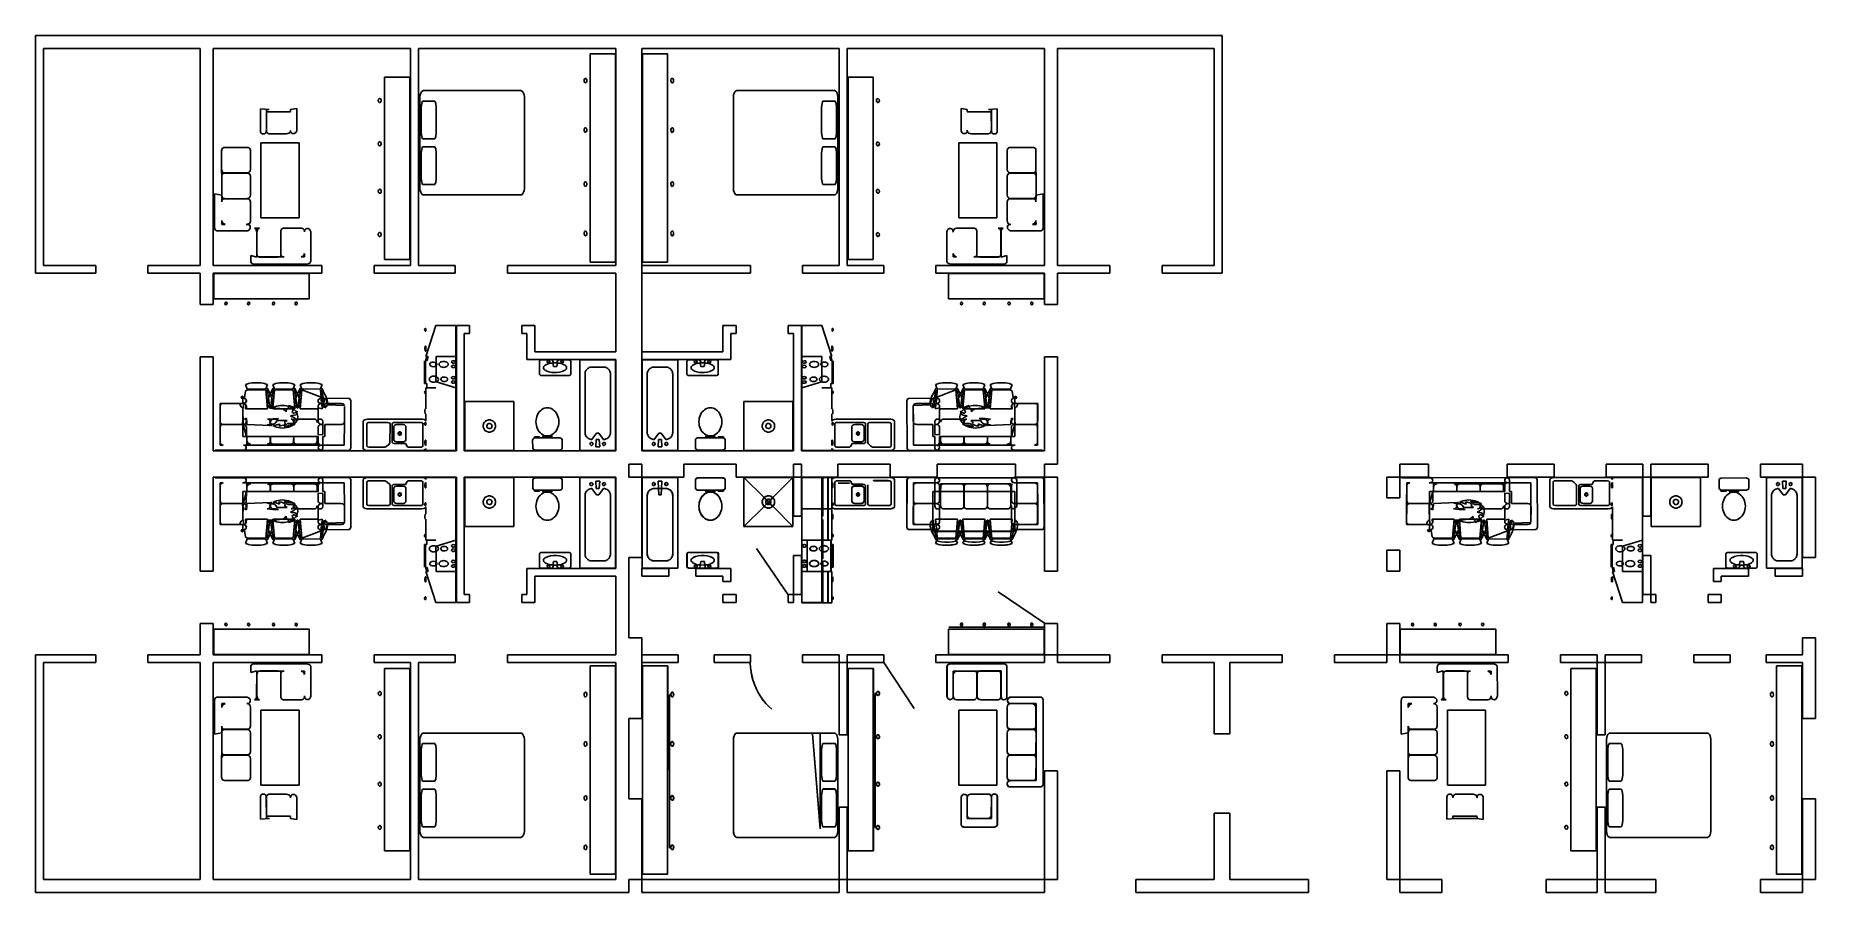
# Model space of a CAD drawing. Header units: metres. Extents: x -12.3 to 21.7, y -8.9 to 7.5.
import ezdxf

# ---------------------------------------------------------------- set-up
doc = ezdxf.new("R2010")
doc.units = ezdxf.units.M

msp = doc.modelspace()

# ---------------------------------------------------------------- linework, layer by layer
for p, q in [((10.35, 7.45), (-12.35, 7.45)), ((-12.35, 7.45), (-12.35, 2.9)), ((-12.2, 3.05), (-12.2, 7.2)), ((-12.2, 7.2), (-9.2, 7.2)), ((-9.2, 7.2), (-9.2, 3.05)), ((-8.95, 3.05), (-8.95, 7.2)), ((-8.95, 7.2), (-5.175, 7.2)), ((-5.175, 7.2), (-5.175, 3.05)), ((-5.025, 3.05), (-5.025, 7.2)), ((-5.025, 7.2), (-1.25, 7.2)), ((-1.25, 7.2), (-1.25, 3.05)), ((-0.75, -0.5), (-0.75, 7.2)), ((-0.75, 7.2), (3.025, 7.2)), ((3.025, 7.2), (3.025, 3.05)), ((3.175, 3.05), (3.175, 7.2)), ((3.175, 7.2), (6.95, 7.2)), ((6.95, 7.2), (6.95, 3.05)), ((7.2, 3.05), (7.2, 7.2)), ((7.2, 7.2), (10.2, 7.2)), ((10.2, 7.2), (10.2, 3.05)), ((10.35, 2.9), (10.35, 7.45)), ((-1.258, 7.102), (-1.742, 7.102)), ((-1.742, 7.102), (-1.742, 3.116)), ((-1.258, 3.116), (-1.258, 7.102)), ((-0.258, 7.102), (-0.742, 7.102)), ((-0.742, 7.102), (-0.742, 3.116)), ((-0.258, 3.116), (-0.258, 7.102)), ((-5.193, 6.657), (-5.676, 6.657)), ((-5.676, 6.657), (-5.676, 3.163)), ((-5.193, 3.163), (-5.193, 6.657)), ((-1.848, 6.623), (-1.857, 6.601)), ((-1.857, 6.601), (-1.856, 6.572)), ((-1.856, 6.572), (-1.845, 6.55)), ((-1.835, 6.632), (-1.848, 6.623)), ((-1.845, 6.55), (-1.835, 6.544)), ((-1.824, 6.63), (-1.835, 6.632)), ((-1.835, 6.544), (-1.824, 6.545)), ((-1.814, 6.623), (-1.824, 6.63)), ((-1.824, 6.545), (-1.811, 6.557)), ((-1.804, 6.601), (-1.814, 6.623)), ((-1.811, 6.557), (-1.804, 6.578)), ((-1.804, 6.578), (-1.804, 6.601)), ((-0.189, 6.619), (-0.197, 6.595)), ((-0.197, 6.595), (-0.193, 6.566)), ((-0.193, 6.566), (-0.183, 6.55)), ((-0.176, 6.63), (-0.189, 6.619)), ((-0.183, 6.55), (-0.172, 6.544)), ((-0.164, 6.632), (-0.176, 6.63)), ((-0.172, 6.544), (-0.161, 6.545)), ((-0.152, 6.623), (-0.164, 6.632)), ((-0.161, 6.545), (-0.15, 6.557)), ((-0.143, 6.601), (-0.152, 6.623)), ((-0.15, 6.557), (-0.143, 6.578)), ((-0.143, 6.578), (-0.143, 6.601)), ((3.676, 6.657), (3.193, 6.657)), ((3.193, 6.657), (3.193, 3.163)), ((3.676, 3.163), (3.676, 6.657)), ((-5.787, 6.23), (-5.793, 6.209)), ((-5.793, 6.209), (-5.787, 6.183)), ((-5.773, 6.244), (-5.787, 6.23)), ((-5.787, 6.183), (-5.776, 6.171)), ((-5.776, 6.171), (-5.77, 6.168)), ((-5.763, 6.245), (-5.773, 6.244)), ((-5.77, 6.168), (-5.759, 6.169)), ((-5.749, 6.237), (-5.763, 6.245)), ((-5.759, 6.169), (-5.746, 6.179)), ((-5.738, 6.218), (-5.749, 6.237)), ((-5.746, 6.179), (-5.738, 6.198)), ((-5.738, 6.198), (-5.738, 6.218)), ((-4.992, 6.316), (-4.997, 6.281)), ((-4.997, 6.281), (-4.997, 4.517)), ((-4.983, 6.346), (-4.992, 6.316)), ((-4.97, 6.371), (-4.983, 6.346)), ((-4.972, 6.081), (-4.963, 6.15)), ((-4.954, 6.389), (-4.97, 6.371)), ((-4.963, 6.15), (-4.953, 6.184)), ((-4.944, 6.395), (-4.954, 6.389)), ((-4.953, 6.184), (-4.945, 6.194)), ((-4.945, 6.194), (-4.94, 6.196)), ((-4.935, 6.398), (-4.944, 6.395)), ((-4.94, 6.196), (-4.719, 6.196)), ((-4.924, 6.4), (-4.935, 6.398)), ((-3.072, 6.4), (-4.924, 6.4)), ((-4.719, 6.196), (-4.714, 6.194)), ((-4.714, 6.194), (-4.706, 6.184)), ((-4.706, 6.184), (-4.695, 6.15)), ((-4.695, 6.15), (-4.687, 6.081)), ((-3.062, 6.398), (-3.072, 6.4)), ((-3.052, 6.395), (-3.062, 6.398)), ((-3.043, 6.389), (-3.052, 6.395)), ((-3.026, 6.371), (-3.043, 6.389)), ((-3.013, 6.346), (-3.026, 6.371)), ((-3.004, 6.316), (-3.013, 6.346)), ((-2.999, 6.281), (-3.004, 6.316)), ((-2.999, 4.517), (-2.999, 6.281)), ((1.004, 6.316), (0.999, 6.281)), ((0.999, 6.281), (0.999, 4.517)), ((1.013, 6.346), (1.004, 6.316)), ((1.026, 6.371), (1.013, 6.346)), ((1.043, 6.389), (1.026, 6.371)), ((1.052, 6.395), (1.043, 6.389)), ((1.062, 6.398), (1.052, 6.395)), ((1.072, 6.4), (1.062, 6.398)), ((2.924, 6.4), (1.072, 6.4)), ((2.687, 6.081), (2.695, 6.15)), ((2.695, 6.15), (2.706, 6.184)), ((2.706, 6.184), (2.714, 6.194)), ((2.714, 6.194), (2.719, 6.196)), ((2.719, 6.196), (2.94, 6.196)), ((2.935, 6.398), (2.924, 6.4)), ((2.944, 6.395), (2.935, 6.398)), ((2.94, 6.196), (2.945, 6.194)), ((2.954, 6.389), (2.944, 6.395)), ((2.945, 6.194), (2.953, 6.184)), ((2.953, 6.184), (2.963, 6.15)), ((2.97, 6.371), (2.954, 6.389)), ((2.963, 6.15), (2.972, 6.081)), ((2.983, 6.346), (2.97, 6.371)), ((2.992, 6.316), (2.983, 6.346)), ((2.997, 6.281), (2.992, 6.316)), ((2.997, 4.517), (2.997, 6.281)), ((3.739, 6.222), (3.737, 6.203)), ((3.737, 6.203), (3.743, 6.183)), ((3.752, 6.24), (3.739, 6.222)), ((3.743, 6.183), (3.755, 6.171)), ((3.767, 6.245), (3.752, 6.24)), ((3.755, 6.171), (3.763, 6.168)), ((3.763, 6.168), (3.773, 6.169)), ((3.776, 6.242), (3.767, 6.245)), ((3.773, 6.169), (3.785, 6.179)), ((3.789, 6.226), (3.776, 6.242)), ((3.785, 6.179), (3.793, 6.203)), ((3.793, 6.203), (3.789, 6.226)), ((-7.882, 6.034), (-8.049, 6.05)), ((-8.049, 6.05), (-8.049, 5.618)), ((-7.935, 5.631), (-7.935, 6.034)), ((-7.935, 6.034), (-7.882, 6.034)), ((-7.931, 5.988), (-7.935, 5.973)), ((-7.935, 5.973), (-7.934, 5.629)), ((-7.474, 5.988), (-7.931, 5.988)), ((-7.473, 5.999), (-7.477, 6)), ((-7.477, 6), (-7.474, 5.988)), ((-7.355, 6.055), (-7.473, 6.035)), ((-7.473, 6.035), (-7.473, 5.999)), ((-7.355, 5.629), (-7.355, 6.055)), ((-4.973, 5.629), (-4.972, 6.081)), ((-4.687, 6.081), (-4.686, 6.04)), ((-4.686, 6.04), (-4.687, 5.587)), ((2.686, 5.629), (2.687, 6.081)), ((2.972, 6.081), (2.973, 6.04)), ((2.973, 6.04), (2.972, 5.587)), ((5.473, 6.035), (5.355, 6.055)), ((5.355, 6.055), (5.355, 5.629)), ((5.473, 5.999), (5.473, 6.035)), ((5.477, 6), (5.473, 5.999)), ((5.474, 5.988), (5.477, 6)), ((5.931, 5.988), (5.474, 5.988)), ((6.049, 6.05), (5.878, 6.035)), ((5.878, 6.035), (5.935, 6.034)), ((5.934, 5.981), (5.931, 5.988)), ((5.935, 5.64), (5.934, 5.981)), ((5.935, 6.034), (5.936, 5.615)), ((6.049, 5.618), (6.049, 6.05)), ((-8.049, 5.618), (-8.045, 5.6)), ((-8.045, 5.6), (-8.038, 5.586)), ((-8.038, 5.586), (-8.027, 5.576)), ((-8.027, 5.576), (-8.006, 5.569)), ((-8.006, 5.569), (-7.988, 5.567)), ((-7.988, 5.567), (-7.968, 5.571)), ((-7.968, 5.571), (-7.953, 5.581)), ((-7.953, 5.581), (-7.943, 5.594)), ((-7.943, 5.594), (-7.935, 5.631)), ((-7.934, 5.629), (-7.931, 5.61)), ((-7.931, 5.61), (-7.924, 5.595)), ((-7.924, 5.595), (-7.914, 5.583)), ((-7.914, 5.583), (-7.9, 5.576)), ((-7.9, 5.576), (-7.883, 5.572)), ((-7.883, 5.572), (-7.549, 5.571)), ((-7.549, 5.571), (-7.526, 5.573)), ((-7.526, 5.573), (-7.507, 5.579)), ((-7.507, 5.579), (-7.492, 5.589)), ((-7.492, 5.589), (-7.482, 5.602)), ((-7.482, 5.602), (-7.475, 5.619)), ((-7.475, 5.619), (-7.473, 5.636)), ((-7.473, 5.636), (-7.471, 5.612)), ((-7.471, 5.612), (-7.467, 5.598)), ((-7.467, 5.598), (-7.458, 5.587)), ((-7.458, 5.587), (-7.444, 5.578)), ((-7.444, 5.578), (-7.423, 5.574)), ((-7.423, 5.574), (-7.404, 5.574)), ((-7.404, 5.574), (-7.391, 5.579)), ((-7.391, 5.579), (-7.373, 5.593)), ((-7.373, 5.593), (-7.36, 5.614)), ((-7.36, 5.614), (-7.355, 5.629)), ((-4.972, 5.587), (-4.973, 5.629)), ((-4.963, 5.517), (-4.972, 5.587)), ((-4.953, 5.484), (-4.963, 5.517)), ((-4.945, 5.473), (-4.953, 5.484)), ((-4.94, 5.471), (-4.945, 5.473)), ((-4.719, 5.471), (-4.94, 5.471)), ((-4.714, 5.473), (-4.719, 5.471)), ((-4.706, 5.484), (-4.714, 5.473)), ((-4.695, 5.517), (-4.706, 5.484)), ((-4.687, 5.587), (-4.695, 5.517)), ((-1.848, 5.677), (-1.857, 5.655)), ((-1.857, 5.655), (-1.856, 5.626)), ((-1.856, 5.626), (-1.845, 5.604)), ((-1.835, 5.686), (-1.848, 5.677)), ((-1.845, 5.604), (-1.835, 5.598)), ((-1.824, 5.685), (-1.835, 5.686)), ((-1.835, 5.598), (-1.824, 5.599)), ((-1.814, 5.677), (-1.824, 5.685)), ((-1.824, 5.599), (-1.811, 5.611)), ((-1.804, 5.655), (-1.814, 5.677)), ((-1.811, 5.611), (-1.804, 5.632)), ((-1.804, 5.632), (-1.804, 5.655)), ((-0.189, 5.673), (-0.197, 5.65)), ((-0.197, 5.65), (-0.193, 5.621)), ((-0.193, 5.621), (-0.183, 5.604)), ((-0.176, 5.685), (-0.189, 5.673)), ((-0.183, 5.604), (-0.172, 5.598)), ((-0.164, 5.686), (-0.176, 5.685)), ((-0.172, 5.598), (-0.161, 5.599)), ((-0.152, 5.677), (-0.164, 5.686)), ((-0.161, 5.599), (-0.15, 5.611)), ((-0.143, 5.655), (-0.152, 5.677)), ((-0.15, 5.611), (-0.143, 5.632)), ((-0.143, 5.632), (-0.143, 5.655)), ((2.687, 5.587), (2.686, 5.629)), ((2.695, 5.517), (2.687, 5.587)), ((2.706, 5.484), (2.695, 5.517)), ((2.714, 5.473), (2.706, 5.484)), ((2.719, 5.471), (2.714, 5.473)), ((2.94, 5.471), (2.719, 5.471)), ((2.945, 5.473), (2.94, 5.471)), ((2.953, 5.484), (2.945, 5.473)), ((2.963, 5.517), (2.953, 5.484)), ((2.972, 5.587), (2.963, 5.517)), ((5.355, 5.629), (5.364, 5.607)), ((5.364, 5.607), (5.378, 5.588)), ((5.378, 5.588), (5.397, 5.576)), ((5.397, 5.576), (5.41, 5.573)), ((5.41, 5.573), (5.434, 5.575)), ((5.434, 5.575), (5.451, 5.582)), ((5.451, 5.582), (5.463, 5.592)), ((5.463, 5.592), (5.469, 5.605)), ((5.469, 5.605), (5.473, 5.639)), ((5.473, 5.639), (5.475, 5.619)), ((5.475, 5.619), (5.482, 5.602)), ((5.482, 5.602), (5.492, 5.589)), ((5.492, 5.589), (5.507, 5.579)), ((5.507, 5.579), (5.526, 5.573)), ((5.526, 5.573), (5.549, 5.571)), ((5.549, 5.571), (5.873, 5.571)), ((5.873, 5.571), (5.892, 5.573)), ((5.892, 5.573), (5.908, 5.579)), ((5.908, 5.579), (5.92, 5.589)), ((5.92, 5.589), (5.928, 5.602)), ((5.928, 5.602), (5.933, 5.619)), ((5.933, 5.619), (5.935, 5.64)), ((5.936, 5.615), (5.943, 5.594)), ((5.943, 5.594), (5.953, 5.581)), ((5.953, 5.581), (5.968, 5.571)), ((5.968, 5.571), (5.988, 5.567)), ((5.988, 5.567), (6.013, 5.571)), ((6.013, 5.571), (6.027, 5.576)), ((6.027, 5.576), (6.038, 5.586)), ((6.038, 5.586), (6.045, 5.6)), ((6.045, 5.6), (6.049, 5.618)), ((-8.789, 5.262), (-8.791, 5.241)), ((-8.791, 5.241), (-8.79, 4.395)), ((-8.787, 5.271), (-8.789, 5.262)), ((-8.779, 5.287), (-8.787, 5.271)), ((-8.767, 5.298), (-8.779, 5.287)), ((-8.749, 5.306), (-8.767, 5.298)), ((-8.727, 5.31), (-8.749, 5.306)), ((-8.306, 5.31), (-8.727, 5.31)), ((-8.284, 5.306), (-8.306, 5.31)), ((-8.266, 5.299), (-8.284, 5.306)), ((-8.252, 5.288), (-8.266, 5.299)), ((-8.243, 5.273), (-8.252, 5.288)), ((-8.238, 5.254), (-8.243, 5.273)), ((-8.238, 4.887), (-8.238, 5.254)), ((-7.31, 5.395), (-8.039, 5.395)), ((-8.039, 5.395), (-8.039, 3.964)), ((-7.31, 3.964), (-7.31, 5.395)), ((-5.787, 5.401), (-5.793, 5.38)), ((-5.793, 5.38), (-5.787, 5.354)), ((-5.773, 5.415), (-5.787, 5.401)), ((-5.787, 5.354), (-5.776, 5.342)), ((-5.776, 5.342), (-5.77, 5.339)), ((-5.763, 5.416), (-5.773, 5.415)), ((-5.77, 5.339), (-5.759, 5.34)), ((-5.749, 5.408), (-5.763, 5.416)), ((-5.759, 5.34), (-5.746, 5.35)), ((-5.738, 5.389), (-5.749, 5.408)), ((-5.746, 5.35), (-5.738, 5.369)), ((-5.738, 5.369), (-5.738, 5.389)), ((-4.973, 4.756), (-4.972, 5.207)), ((-4.972, 5.207), (-4.963, 5.277)), ((-4.963, 5.277), (-4.953, 5.31)), ((-4.953, 5.31), (-4.945, 5.321)), ((-4.945, 5.321), (-4.94, 5.323)), ((-4.94, 5.323), (-4.719, 5.323)), ((-4.719, 5.323), (-4.714, 5.321)), ((-4.714, 5.321), (-4.706, 5.31)), ((-4.706, 5.31), (-4.695, 5.277)), ((-4.695, 5.277), (-4.687, 5.207)), ((-4.687, 5.207), (-4.686, 5.165)), ((-4.686, 5.165), (-4.687, 4.714)), ((2.686, 4.756), (2.687, 5.207)), ((2.687, 5.207), (2.695, 5.277)), ((2.695, 5.277), (2.706, 5.31)), ((2.706, 5.31), (2.714, 5.321)), ((2.714, 5.321), (2.719, 5.323)), ((2.719, 5.323), (2.94, 5.323)), ((2.94, 5.323), (2.945, 5.321)), ((2.945, 5.321), (2.953, 5.31)), ((2.953, 5.31), (2.963, 5.277)), ((2.963, 5.277), (2.972, 5.207)), ((2.972, 5.207), (2.973, 5.165)), ((2.973, 5.165), (2.972, 4.714)), ((3.739, 5.393), (3.737, 5.374)), ((3.737, 5.374), (3.743, 5.354)), ((3.752, 5.411), (3.739, 5.393)), ((3.743, 5.354), (3.755, 5.342)), ((3.767, 5.416), (3.752, 5.411)), ((3.755, 5.342), (3.763, 5.339)), ((3.763, 5.339), (3.773, 5.34)), ((3.776, 5.413), (3.767, 5.416)), ((3.773, 5.34), (3.785, 5.35)), ((3.789, 5.397), (3.776, 5.413)), ((3.785, 5.35), (3.793, 5.374)), ((3.793, 5.374), (3.789, 5.397)), ((6.039, 5.395), (5.31, 5.395)), ((5.31, 5.395), (5.31, 3.964)), ((6.039, 3.964), (6.039, 5.395)), ((6.243, 5.273), (6.238, 5.254)), ((6.238, 5.254), (6.238, 4.887)), ((6.252, 5.288), (6.243, 5.273)), ((6.266, 5.299), (6.252, 5.288)), ((6.284, 5.306), (6.266, 5.299)), ((6.306, 5.31), (6.284, 5.306)), ((6.714, 5.31), (6.306, 5.31)), ((6.739, 5.308), (6.714, 5.31)), ((6.759, 5.302), (6.739, 5.308)), ((6.773, 5.293), (6.759, 5.302)), ((6.783, 5.279), (6.773, 5.293)), ((6.789, 5.258), (6.783, 5.279)), ((6.79, 4.395), (6.789, 5.258)), ((-8.789, 4.772), (-8.789, 4.874)), ((-8.789, 4.874), (-8.783, 4.854)), ((-8.787, 4.781), (-8.789, 4.772)), ((-8.779, 4.796), (-8.787, 4.781)), ((-8.783, 4.854), (-8.773, 4.839)), ((-8.767, 4.807), (-8.779, 4.796)), ((-8.773, 4.839), (-8.759, 4.828)), ((-8.749, 4.815), (-8.767, 4.807)), ((-8.759, 4.828), (-8.739, 4.822)), ((-8.727, 4.818), (-8.749, 4.815)), ((-8.739, 4.822), (-8.714, 4.82)), ((-8.306, 4.818), (-8.727, 4.818)), ((-8.714, 4.82), (-8.306, 4.82)), ((-8.306, 4.82), (-8.284, 4.824)), ((-8.284, 4.815), (-8.306, 4.818)), ((-8.284, 4.824), (-8.266, 4.833)), ((-8.266, 4.807), (-8.284, 4.815)), ((-8.266, 4.833), (-8.252, 4.846)), ((-8.252, 4.796), (-8.266, 4.807)), ((-8.252, 4.846), (-8.243, 4.864)), ((-8.243, 4.781), (-8.252, 4.796)), ((-8.243, 4.864), (-8.238, 4.887)), ((-8.238, 4.763), (-8.243, 4.781)), ((6.238, 4.887), (6.243, 4.864)), ((6.243, 4.781), (6.238, 4.763)), ((6.243, 4.864), (6.252, 4.846)), ((6.252, 4.796), (6.243, 4.781)), ((6.252, 4.846), (6.266, 4.833)), ((6.266, 4.807), (6.252, 4.796)), ((6.266, 4.833), (6.284, 4.824)), ((6.284, 4.815), (6.266, 4.807)), ((6.284, 4.824), (6.306, 4.82)), ((6.306, 4.818), (6.284, 4.815)), ((6.306, 4.82), (6.727, 4.82)), ((6.714, 4.819), (6.306, 4.818)), ((6.739, 4.817), (6.714, 4.819)), ((6.727, 4.82), (6.749, 4.824)), ((6.759, 4.811), (6.739, 4.817)), ((6.749, 4.824), (6.767, 4.833)), ((6.773, 4.802), (6.759, 4.811)), ((6.767, 4.833), (6.779, 4.846)), ((6.783, 4.789), (6.773, 4.802)), ((6.779, 4.846), (6.787, 4.863)), ((6.789, 4.772), (6.783, 4.789)), ((6.787, 4.863), (6.789, 4.875)), ((6.789, 4.875), (6.789, 4.772)), ((-8.238, 4.395), (-8.238, 4.763)), ((-5.787, 4.494), (-5.793, 4.473)), ((-5.793, 4.473), (-5.787, 4.447)), ((-5.773, 4.508), (-5.787, 4.494)), ((-5.787, 4.447), (-5.776, 4.435)), ((-5.776, 4.435), (-5.77, 4.432)), ((-5.763, 4.509), (-5.773, 4.508)), ((-5.77, 4.432), (-5.759, 4.433)), ((-5.749, 4.501), (-5.763, 4.509)), ((-5.759, 4.433), (-5.746, 4.443)), ((-5.738, 4.482), (-5.749, 4.501)), ((-5.746, 4.443), (-5.738, 4.462)), ((-5.738, 4.462), (-5.738, 4.482)), ((-4.997, 4.517), (-4.992, 4.482)), ((-4.992, 4.482), (-4.983, 4.452)), ((-4.983, 4.452), (-4.97, 4.428)), ((-4.972, 4.714), (-4.973, 4.756)), ((-4.963, 4.644), (-4.972, 4.714)), ((-4.97, 4.428), (-4.954, 4.41)), ((-4.953, 4.61), (-4.963, 4.644)), ((-4.945, 4.599), (-4.953, 4.61)), ((-4.94, 4.598), (-4.945, 4.599)), ((-4.719, 4.598), (-4.94, 4.598)), ((-4.714, 4.599), (-4.719, 4.598)), ((-4.706, 4.61), (-4.714, 4.599)), ((-4.695, 4.644), (-4.706, 4.61)), ((-4.687, 4.714), (-4.695, 4.644)), ((-3.043, 4.41), (-3.026, 4.428)), ((-3.026, 4.428), (-3.013, 4.452)), ((-3.013, 4.452), (-3.004, 4.482)), ((-3.004, 4.482), (-2.999, 4.517)), ((-1.848, 4.643), (-1.857, 4.621)), ((-1.857, 4.621), (-1.856, 4.592)), ((-1.856, 4.592), (-1.845, 4.57)), ((-1.835, 4.652), (-1.848, 4.643)), ((-1.845, 4.57), (-1.835, 4.564)), ((-1.824, 4.651), (-1.835, 4.652)), ((-1.835, 4.564), (-1.824, 4.565)), ((-1.814, 4.643), (-1.824, 4.651)), ((-1.824, 4.565), (-1.811, 4.577)), ((-1.804, 4.621), (-1.814, 4.643)), ((-1.811, 4.577), (-1.804, 4.598)), ((-1.804, 4.598), (-1.804, 4.621)), ((-0.189, 4.639), (-0.197, 4.616)), ((-0.197, 4.616), (-0.193, 4.587)), ((-0.193, 4.587), (-0.183, 4.57)), ((-0.176, 4.651), (-0.189, 4.639)), ((-0.183, 4.57), (-0.172, 4.564)), ((-0.164, 4.652), (-0.176, 4.651)), ((-0.172, 4.564), (-0.161, 4.565)), ((-0.152, 4.643), (-0.164, 4.652)), ((-0.161, 4.565), (-0.15, 4.577)), ((-0.143, 4.621), (-0.152, 4.643)), ((-0.15, 4.577), (-0.143, 4.598)), ((-0.143, 4.598), (-0.143, 4.621)), ((0.999, 4.517), (1.004, 4.482)), ((1.004, 4.482), (1.013, 4.452)), ((1.013, 4.452), (1.026, 4.428)), ((1.026, 4.428), (1.043, 4.41)), ((2.687, 4.714), (2.686, 4.756)), ((2.695, 4.644), (2.687, 4.714)), ((2.706, 4.61), (2.695, 4.644)), ((2.714, 4.599), (2.706, 4.61)), ((2.719, 4.598), (2.714, 4.599)), ((2.94, 4.598), (2.719, 4.598)), ((2.945, 4.599), (2.94, 4.598)), ((2.953, 4.61), (2.945, 4.599)), ((2.963, 4.644), (2.953, 4.61)), ((2.954, 4.41), (2.97, 4.428)), ((2.972, 4.714), (2.963, 4.644)), ((2.97, 4.428), (2.983, 4.452)), ((2.983, 4.452), (2.992, 4.482)), ((2.992, 4.482), (2.997, 4.517)), ((3.739, 4.486), (3.737, 4.467)), ((3.737, 4.467), (3.743, 4.447)), ((3.752, 4.504), (3.739, 4.486)), ((3.743, 4.447), (3.755, 4.435)), ((3.767, 4.509), (3.752, 4.504)), ((3.755, 4.435), (3.763, 4.432)), ((3.763, 4.432), (3.773, 4.433)), ((3.776, 4.506), (3.767, 4.509)), ((3.773, 4.433), (3.785, 4.443)), ((3.789, 4.49), (3.776, 4.506)), ((3.785, 4.443), (3.793, 4.467)), ((3.793, 4.467), (3.789, 4.49)), ((6.238, 4.763), (6.238, 4.395)), ((-8.79, 4.395), (-8.926, 4.424)), ((-8.926, 4.424), (-8.925, 3.768)), ((-8.789, 4.271), (-8.789, 4.384)), ((-8.789, 4.384), (-8.783, 4.363)), ((-8.786, 4.29), (-8.789, 4.271)), ((-8.778, 4.305), (-8.786, 4.29)), ((-8.783, 4.363), (-8.773, 4.348)), ((-8.766, 4.316), (-8.778, 4.305)), ((-8.773, 4.348), (-8.759, 4.337)), ((-8.749, 4.323), (-8.766, 4.316)), ((-8.759, 4.337), (-8.739, 4.33)), ((-8.727, 4.327), (-8.749, 4.323)), ((-8.739, 4.33), (-8.714, 4.328)), ((-8.306, 4.327), (-8.727, 4.327)), ((-8.714, 4.328), (-8.306, 4.329)), ((-8.306, 4.329), (-8.284, 4.333)), ((-8.284, 4.323), (-8.306, 4.327)), ((-8.284, 4.333), (-8.266, 4.342)), ((-8.266, 4.316), (-8.284, 4.323)), ((-8.266, 4.342), (-8.252, 4.355)), ((-8.252, 4.305), (-8.266, 4.316)), ((-8.252, 4.355), (-8.243, 4.373)), ((-8.243, 4.29), (-8.252, 4.305)), ((-8.243, 4.373), (-8.238, 4.395)), ((-8.238, 4.271), (-8.243, 4.29)), ((-8.238, 3.917), (-8.238, 4.271)), ((-4.954, 4.41), (-4.944, 4.405)), ((-4.944, 4.405), (-4.935, 4.401)), ((-4.935, 4.401), (-4.924, 4.4)), ((-4.924, 4.4), (-3.072, 4.4)), ((-3.072, 4.4), (-3.062, 4.401)), ((-3.062, 4.401), (-3.052, 4.405)), ((-3.052, 4.405), (-3.043, 4.41)), ((1.043, 4.41), (1.052, 4.405)), ((1.052, 4.405), (1.062, 4.401)), ((1.062, 4.401), (1.072, 4.4)), ((1.072, 4.4), (2.924, 4.4)), ((2.924, 4.4), (2.935, 4.401)), ((2.935, 4.401), (2.944, 4.405)), ((2.944, 4.405), (2.954, 4.41)), ((6.238, 4.395), (6.243, 4.373)), ((6.243, 4.29), (6.238, 4.271)), ((6.238, 4.271), (6.238, 3.904)), ((6.243, 4.373), (6.252, 4.355)), ((6.252, 4.305), (6.243, 4.29)), ((6.252, 4.355), (6.266, 4.342)), ((6.266, 4.316), (6.252, 4.305)), ((6.266, 4.342), (6.284, 4.333)), ((6.284, 4.323), (6.266, 4.316)), ((6.284, 4.333), (6.306, 4.329)), ((6.306, 4.327), (6.284, 4.323)), ((6.306, 4.329), (6.727, 4.329)), ((6.727, 4.327), (6.306, 4.327)), ((6.727, 4.329), (6.749, 4.333)), ((6.749, 4.323), (6.727, 4.327)), ((6.749, 4.333), (6.767, 4.342)), ((6.766, 4.316), (6.749, 4.323)), ((6.778, 4.305), (6.766, 4.316)), ((6.767, 4.342), (6.779, 4.355)), ((6.786, 4.29), (6.778, 4.305)), ((6.779, 4.355), (6.787, 4.373)), ((6.789, 4.271), (6.786, 4.29)), ((6.787, 4.373), (6.79, 4.39)), ((6.79, 4.39), (6.789, 4.271)), ((6.926, 4.424), (6.79, 4.395)), ((6.926, 3.777), (6.926, 4.424)), ((-8.925, 3.768), (-8.921, 3.75)), ((-8.921, 3.75), (-8.914, 3.735)), ((-8.79, 3.836), (-8.789, 3.908)), ((-8.724, 3.837), (-8.79, 3.836)), ((-8.789, 3.908), (-8.784, 3.889)), ((-8.784, 3.889), (-8.774, 3.872)), ((-8.774, 3.872), (-8.76, 3.856)), ((-8.76, 3.856), (-8.743, 3.844)), ((-8.743, 3.844), (-8.724, 3.837)), ((-8.319, 3.836), (-8.295, 3.839)), ((-8.299, 3.836), (-8.319, 3.836)), ((-8.273, 3.829), (-8.299, 3.836)), ((-8.295, 3.839), (-8.275, 3.845)), ((-8.275, 3.845), (-8.259, 3.856)), ((-8.259, 3.82), (-8.273, 3.829)), ((-8.266, 3.73), (-8.249, 3.749)), ((-8.259, 3.856), (-8.247, 3.872)), ((-8.248, 3.805), (-8.259, 3.82)), ((-8.249, 3.749), (-8.243, 3.763)), ((-8.243, 3.783), (-8.248, 3.805)), ((-8.247, 3.872), (-8.24, 3.892)), ((-8.243, 3.763), (-8.243, 3.783)), ((-8.24, 3.892), (-8.238, 3.917)), ((-8.066, 3.762), (-8.162, 3.763)), ((-8.162, 3.763), (-8.152, 3.759)), ((-8.152, 3.759), (-8.138, 3.748)), ((-8.138, 3.748), (-8.128, 3.732)), ((-8.107, 3.735), (-8.097, 3.748)), ((-8.097, 3.748), (-8.083, 3.757)), ((-8.083, 3.757), (-8.066, 3.762)), ((-8.039, 3.964), (-7.31, 3.964)), ((-7.639, 3.748), (-7.649, 3.734)), ((-7.625, 3.757), (-7.639, 3.748)), ((-7.608, 3.762), (-7.625, 3.757)), ((-7.265, 3.762), (-7.608, 3.762)), ((-7.244, 3.757), (-7.265, 3.762)), ((-7.228, 3.748), (-7.244, 3.757)), ((-7.215, 3.734), (-7.228, 3.748)), ((-7.173, 3.754), (-7.187, 3.744)), ((-7.153, 3.76), (-7.173, 3.754)), ((-7.134, 3.76), (-7.153, 3.76)), ((-7.121, 3.754), (-7.134, 3.76)), ((-7.109, 3.743), (-7.121, 3.754)), ((5.121, 3.754), (5.103, 3.736)), ((5.134, 3.76), (5.121, 3.754)), ((5.153, 3.76), (5.134, 3.76)), ((5.173, 3.754), (5.153, 3.76)), ((5.187, 3.744), (5.173, 3.754)), ((5.228, 3.748), (5.215, 3.734)), ((5.244, 3.757), (5.228, 3.748)), ((5.265, 3.762), (5.244, 3.757)), ((5.608, 3.762), (5.265, 3.762)), ((5.31, 3.964), (6.039, 3.964)), ((5.625, 3.757), (5.608, 3.762)), ((5.639, 3.748), (5.625, 3.757)), ((5.649, 3.734), (5.639, 3.748)), ((6.162, 3.763), (6.066, 3.762)), ((6.066, 3.762), (6.083, 3.757)), ((6.083, 3.757), (6.097, 3.748)), ((6.097, 3.748), (6.107, 3.735)), ((6.128, 3.732), (6.138, 3.748)), ((6.138, 3.748), (6.152, 3.759)), ((6.152, 3.759), (6.162, 3.763)), ((6.238, 3.904), (6.243, 3.881)), ((6.245, 3.795), (6.242, 3.769)), ((6.242, 3.769), (6.245, 3.756)), ((6.243, 3.881), (6.252, 3.863)), ((6.253, 3.813), (6.245, 3.795)), ((6.245, 3.756), (6.254, 3.742)), ((6.252, 3.863), (6.266, 3.85)), ((6.265, 3.825), (6.253, 3.813)), ((6.281, 3.832), (6.265, 3.825)), ((6.266, 3.85), (6.284, 3.841)), ((6.308, 3.836), (6.281, 3.832)), ((6.284, 3.841), (6.308, 3.836)), ((6.724, 3.837), (6.743, 3.844)), ((6.79, 3.836), (6.724, 3.837)), ((6.743, 3.844), (6.76, 3.856)), ((6.76, 3.856), (6.774, 3.872)), ((6.774, 3.872), (6.784, 3.889)), ((6.784, 3.889), (6.789, 3.908)), ((6.789, 3.908), (6.79, 3.836)), ((6.914, 3.735), (6.921, 3.75)), ((6.921, 3.75), (6.926, 3.777)), ((-8.914, 3.735), (-8.904, 3.724)), ((-8.904, 3.724), (-8.89, 3.715)), ((-8.89, 3.715), (-8.874, 3.711)), ((-8.874, 3.711), (-8.309, 3.711)), ((-8.309, 3.711), (-8.291, 3.716)), ((-8.291, 3.716), (-8.266, 3.73)), ((-8.128, 3.732), (-8.12, 3.687)), ((-8.12, 3.687), (-8.12, 3.211)), ((-8.118, 3.287), (-8.117, 3.694)), ((-8.117, 3.694), (-8.114, 3.716)), ((-8.114, 3.716), (-8.107, 3.735)), ((-7.656, 3.716), (-7.66, 3.682)), ((-7.66, 3.682), (-7.659, 3.274)), ((-7.649, 3.734), (-7.656, 3.716)), ((-7.207, 3.716), (-7.215, 3.734)), ((-7.203, 3.694), (-7.207, 3.716)), ((-7.196, 3.731), (-7.203, 3.694)), ((-7.187, 3.744), (-7.196, 3.731)), ((-7.094, 3.721), (-7.109, 3.743)), ((-7.086, 3.695), (-7.094, 3.721)), ((-7.085, 3.138), (-7.086, 3.695)), ((-5.787, 3.665), (-5.793, 3.644)), ((-5.793, 3.644), (-5.787, 3.618)), ((-5.773, 3.679), (-5.787, 3.665)), ((-5.787, 3.618), (-5.776, 3.606)), ((-5.776, 3.606), (-5.77, 3.603)), ((-5.763, 3.68), (-5.773, 3.679)), ((-5.77, 3.603), (-5.759, 3.604)), ((-5.749, 3.672), (-5.763, 3.68)), ((-5.759, 3.604), (-5.746, 3.614)), ((-5.738, 3.653), (-5.749, 3.672)), ((-5.746, 3.614), (-5.738, 3.633)), ((-5.738, 3.633), (-5.738, 3.653)), ((-1.848, 3.697), (-1.857, 3.675)), ((-1.857, 3.675), (-1.856, 3.647)), ((-1.856, 3.647), (-1.845, 3.624)), ((-1.835, 3.706), (-1.848, 3.697)), ((-1.845, 3.624), (-1.835, 3.618)), ((-1.824, 3.705), (-1.835, 3.706)), ((-1.835, 3.618), (-1.824, 3.62)), ((-1.814, 3.697), (-1.824, 3.705)), ((-1.824, 3.62), (-1.811, 3.632)), ((-1.804, 3.675), (-1.814, 3.697)), ((-1.811, 3.632), (-1.804, 3.652)), ((-1.804, 3.652), (-1.804, 3.675)), ((-0.189, 3.694), (-0.197, 3.67)), ((-0.197, 3.67), (-0.193, 3.641)), ((-0.193, 3.641), (-0.183, 3.624)), ((-0.176, 3.705), (-0.189, 3.694)), ((-0.183, 3.624), (-0.172, 3.618)), ((-0.164, 3.706), (-0.176, 3.705)), ((-0.172, 3.618), (-0.161, 3.62)), ((-0.152, 3.697), (-0.164, 3.706)), ((-0.161, 3.62), (-0.15, 3.632)), ((-0.143, 3.675), (-0.152, 3.697)), ((-0.15, 3.632), (-0.143, 3.652)), ((-0.143, 3.652), (-0.143, 3.675)), ((3.739, 3.657), (3.737, 3.638)), ((3.737, 3.638), (3.743, 3.618)), ((3.752, 3.675), (3.739, 3.657)), ((3.743, 3.618), (3.755, 3.606)), ((3.767, 3.68), (3.752, 3.675)), ((3.755, 3.606), (3.763, 3.603)), ((3.763, 3.603), (3.773, 3.604)), ((3.776, 3.677), (3.767, 3.68)), ((3.773, 3.604), (3.785, 3.614)), ((3.789, 3.661), (3.776, 3.677)), ((3.785, 3.614), (3.793, 3.638)), ((3.793, 3.638), (3.789, 3.661)), ((5.09, 3.712), (5.086, 3.695)), ((5.086, 3.695), (5.086, 3.129)), ((5.103, 3.736), (5.09, 3.712)), ((5.196, 3.731), (5.187, 3.744)), ((5.201, 3.714), (5.196, 3.731)), ((5.203, 3.686), (5.201, 3.714)), ((5.207, 3.716), (5.203, 3.686)), ((5.215, 3.734), (5.207, 3.716)), ((5.656, 3.716), (5.649, 3.734)), ((5.659, 3.694), (5.656, 3.716)), ((5.659, 3.274), (5.659, 3.694)), ((6.107, 3.735), (6.114, 3.716)), ((6.114, 3.716), (6.118, 3.682)), ((6.118, 3.682), (6.117, 3.274)), ((6.12, 3.211), (6.121, 3.707)), ((6.121, 3.707), (6.128, 3.732)), ((6.254, 3.742), (6.274, 3.724)), ((6.274, 3.724), (6.3, 3.713)), ((6.3, 3.713), (6.318, 3.711)), ((6.318, 3.711), (6.874, 3.711)), ((6.874, 3.711), (6.89, 3.715)), ((6.89, 3.715), (6.904, 3.724)), ((6.904, 3.724), (6.914, 3.735)), ((-8.12, 3.211), (-8.233, 3.241)), ((-8.233, 3.241), (-8.233, 3.126)), ((-8.233, 3.126), (-8.228, 3.109)), ((-8.228, 3.109), (-8.219, 3.096)), ((-8.219, 3.096), (-8.207, 3.086)), ((-8.207, 3.086), (-8.185, 3.077)), ((-8.185, 3.077), (-7.139, 3.079)), ((-8.116, 3.262), (-8.118, 3.287)), ((-8.111, 3.242), (-8.116, 3.262)), ((-8.103, 3.227), (-8.111, 3.242)), ((-8.09, 3.218), (-8.103, 3.227)), ((-8.075, 3.212), (-8.09, 3.218)), ((-7.71, 3.212), (-8.075, 3.212)), ((-8.071, 3.211), (-7.712, 3.212)), ((-7.724, 3.21), (-8.071, 3.211)), ((-7.712, 3.212), (-7.724, 3.21)), ((-7.702, 3.214), (-7.71, 3.212)), ((-7.597, 3.213), (-7.702, 3.214)), ((-7.659, 3.274), (-7.656, 3.252)), ((-7.656, 3.252), (-7.649, 3.235)), ((-7.649, 3.235), (-7.639, 3.224)), ((-7.639, 3.224), (-7.625, 3.217)), ((-7.625, 3.217), (-7.597, 3.213)), ((-7.269, 3.214), (-7.252, 3.219)), ((-7.203, 3.213), (-7.269, 3.214)), ((-7.252, 3.219), (-7.235, 3.228)), ((-7.235, 3.228), (-7.221, 3.241)), ((-7.221, 3.241), (-7.21, 3.258)), ((-7.21, 3.258), (-7.203, 3.277)), ((-7.203, 3.277), (-7.203, 3.213)), ((-7.139, 3.079), (-7.117, 3.086)), ((-7.117, 3.086), (-7.104, 3.094)), ((-7.104, 3.094), (-7.094, 3.106)), ((-7.094, 3.106), (-7.088, 3.121)), ((-7.088, 3.121), (-7.085, 3.138)), ((-5.676, 3.163), (-5.193, 3.163)), ((-1.742, 3.116), (-1.258, 3.116)), ((-0.742, 3.116), (-0.258, 3.116)), ((3.193, 3.163), (3.676, 3.163)), ((5.086, 3.129), (5.09, 3.113)), ((5.09, 3.113), (5.099, 3.1)), ((5.099, 3.1), (5.117, 3.086)), ((5.117, 3.086), (5.139, 3.079)), ((5.139, 3.079), (6.177, 3.076)), ((5.203, 3.213), (5.203, 3.277)), ((5.203, 3.277), (5.21, 3.258)), ((5.269, 3.214), (5.203, 3.213)), ((5.21, 3.258), (5.221, 3.241)), ((5.221, 3.241), (5.235, 3.228)), ((5.235, 3.228), (5.252, 3.219)), ((5.252, 3.219), (5.269, 3.214)), ((5.597, 3.213), (5.625, 3.217)), ((5.702, 3.214), (5.597, 3.213)), ((5.625, 3.217), (5.639, 3.224)), ((5.639, 3.224), (5.649, 3.235)), ((5.649, 3.235), (5.656, 3.252)), ((5.656, 3.252), (5.659, 3.274)), ((5.71, 3.212), (5.702, 3.214)), ((6.075, 3.212), (5.71, 3.212)), ((5.724, 3.21), (5.711, 3.212)), ((5.711, 3.212), (6.071, 3.211)), ((6.071, 3.211), (5.724, 3.21)), ((6.083, 3.214), (6.075, 3.212)), ((6.097, 3.222), (6.083, 3.214)), ((6.107, 3.234), (6.097, 3.222)), ((6.114, 3.251), (6.107, 3.234)), ((6.117, 3.274), (6.114, 3.251)), ((6.233, 3.241), (6.12, 3.211)), ((6.177, 3.076), (6.2, 3.082)), ((6.2, 3.082), (6.214, 3.09)), ((6.214, 3.09), (6.224, 3.102)), ((6.224, 3.102), (6.231, 3.117)), ((6.231, 3.117), (6.233, 3.135)), ((6.233, 3.135), (6.233, 3.241)), ((-12.35, 2.9), (-11.2, 2.9)), ((-11.2, 3.05), (-12.2, 3.05)), ((-11.2, 2.9), (-11.2, 3.05)), ((-9.2, 3.05), (-10.2, 3.05)), ((-10.2, 3.05), (-10.2, 2.9)), ((-10.2, 2.9), (-9.2, 2.9)), ((-9.2, 2.9), (-9.2, 2.3)), ((-6.875, 3.05), (-8.95, 3.05)), ((-8.95, 2.3), (-8.95, 2.9)), ((-8.95, 2.9), (-6.875, 2.9)), ((-7.114, 2.894), (-8.943, 2.894)), ((-8.943, 2.894), (-8.943, 2.41)), ((-7.114, 2.41), (-7.114, 2.894)), ((-6.875, 2.9), (-6.875, 3.05)), ((-5.175, 3.05), (-5.875, 3.05)), ((-5.875, 3.05), (-5.875, 2.9)), ((-5.875, 2.9), (-4.325, 2.9)), ((-4.325, 3.05), (-5.025, 3.05)), ((-4.325, 2.9), (-4.325, 3.05)), ((-1.25, 3.05), (-3.325, 3.05)), ((-3.325, 3.05), (-3.325, 2.9)), ((-3.325, 2.9), (-1.25, 2.9)), ((-1.25, 2.9), (-1.25, 1.4)), ((1.325, 3.05), (-0.75, 3.05)), ((-0.75, 3.05), (-0.75, 2.9)), ((-0.75, 2.9), (1.325, 2.9)), ((1.325, 2.9), (1.325, 3.05)), ((3.025, 3.05), (2.325, 3.05)), ((2.325, 3.05), (2.325, 2.9)), ((2.325, 2.9), (3.875, 2.9)), ((3.875, 3.05), (3.175, 3.05)), ((3.875, 2.9), (3.875, 3.05)), ((6.95, 3.05), (4.875, 3.05)), ((4.875, 3.05), (4.875, 2.9)), ((4.875, 2.9), (6.95, 2.9)), ((6.943, 2.894), (5.114, 2.894)), ((5.114, 2.894), (5.114, 2.41)), ((6.943, 2.41), (6.943, 2.894)), ((6.95, 2.9), (6.95, 2.3)), ((8.2, 3.05), (7.2, 3.05)), ((7.2, 2.3), (7.2, 2.9)), ((7.2, 2.9), (8.2, 2.9)), ((8.2, 2.9), (8.2, 3.05)), ((10.2, 3.05), (9.2, 3.05)), ((9.2, 3.05), (9.2, 2.9)), ((9.2, 2.9), (10.35, 2.9)), ((-8.943, 2.41), (-7.114, 2.41)), ((5.114, 2.41), (6.943, 2.41)), ((-9.2, 2.3), (-8.95, 2.3)), ((-8.723, 2.338), (-8.727, 2.317)), ((-8.727, 2.317), (-8.717, 2.298)), ((-8.711, 2.349), (-8.723, 2.338)), ((-8.717, 2.298), (-8.715, 2.296)), ((-8.715, 2.296), (-8.702, 2.295)), ((-8.697, 2.346), (-8.711, 2.349)), ((-8.702, 2.295), (-8.69, 2.308)), ((-8.687, 2.328), (-8.697, 2.346)), ((-8.69, 2.308), (-8.687, 2.328)), ((-8.289, 2.338), (-8.293, 2.317)), ((-8.293, 2.317), (-8.284, 2.298)), ((-8.277, 2.349), (-8.289, 2.338)), ((-8.284, 2.298), (-8.281, 2.296)), ((-8.281, 2.296), (-8.269, 2.295)), ((-8.263, 2.346), (-8.277, 2.349)), ((-8.269, 2.295), (-8.256, 2.308)), ((-8.253, 2.328), (-8.263, 2.346)), ((-8.256, 2.308), (-8.253, 2.328)), ((-7.814, 2.338), (-7.819, 2.317)), ((-7.819, 2.317), (-7.809, 2.298)), ((-7.802, 2.349), (-7.814, 2.338)), ((-7.809, 2.298), (-7.807, 2.296)), ((-7.807, 2.296), (-7.794, 2.295)), ((-7.789, 2.346), (-7.802, 2.349)), ((-7.794, 2.295), (-7.781, 2.308)), ((-7.779, 2.328), (-7.789, 2.346)), ((-7.781, 2.308), (-7.779, 2.328)), ((-7.381, 2.338), (-7.385, 2.317)), ((-7.385, 2.317), (-7.375, 2.298)), ((-7.368, 2.349), (-7.381, 2.338)), ((-7.375, 2.298), (-7.373, 2.296)), ((-7.373, 2.296), (-7.36, 2.295)), ((-7.355, 2.346), (-7.368, 2.349)), ((-7.36, 2.295), (-7.347, 2.308)), ((-7.345, 2.328), (-7.355, 2.346)), ((-7.347, 2.308), (-7.345, 2.328)), ((5.35, 2.341), (5.344, 2.317)), ((5.344, 2.317), (5.352, 2.3)), ((5.363, 2.349), (5.35, 2.341)), ((5.352, 2.3), (5.357, 2.296)), ((5.357, 2.296), (5.37, 2.295)), ((5.373, 2.347), (5.363, 2.349)), ((5.37, 2.295), (5.383, 2.311)), ((5.383, 2.332), (5.373, 2.347)), ((5.383, 2.311), (5.383, 2.332)), ((5.784, 2.341), (5.778, 2.317)), ((5.778, 2.317), (5.786, 2.3)), ((5.797, 2.349), (5.784, 2.341)), ((5.786, 2.3), (5.791, 2.296)), ((5.791, 2.296), (5.804, 2.295)), ((5.807, 2.347), (5.797, 2.349)), ((5.804, 2.295), (5.817, 2.311)), ((5.817, 2.332), (5.807, 2.347)), ((5.817, 2.311), (5.817, 2.332)), ((6.259, 2.341), (6.253, 2.317)), ((6.253, 2.317), (6.261, 2.3)), ((6.271, 2.349), (6.259, 2.341)), ((6.261, 2.3), (6.266, 2.296)), ((6.266, 2.296), (6.279, 2.295)), ((6.281, 2.347), (6.271, 2.349)), ((6.279, 2.295), (6.292, 2.311)), ((6.292, 2.332), (6.281, 2.347)), ((6.292, 2.311), (6.292, 2.332)), ((6.693, 2.341), (6.687, 2.317)), ((6.687, 2.317), (6.695, 2.3)), ((6.705, 2.349), (6.693, 2.341)), ((6.695, 2.3), (6.7, 2.296)), ((6.7, 2.296), (6.713, 2.295)), ((6.715, 2.347), (6.705, 2.349)), ((6.713, 2.295), (6.726, 2.311)), ((6.726, 2.332), (6.715, 2.347)), ((6.726, 2.311), (6.726, 2.332)), ((6.95, 2.3), (7.2, 2.3)), ((-4.906, 1.836), (-4.908, 1.823)), ((-4.908, 1.823), (-4.906, 1.81)), ((-4.899, 1.844), (-4.906, 1.836)), ((-4.906, 1.81), (-4.899, 1.798)), ((-4.893, 1.845), (-4.899, 1.844)), ((-4.899, 1.798), (-4.894, 1.794)), ((-4.894, 1.794), (-4.887, 1.792)), ((-4.887, 1.845), (-4.893, 1.845)), ((-4.887, 1.792), (-4.887, 1.845)), ((-4.692, 1.904), (-4.882, 1.308)), ((-4.308, 1.904), (-4.692, 1.904)), ((-4.308, -0.492), (-4.308, 1.904)), ((-4.05, 1.9), (-4.3, 1.9)), ((-4.3, 1.9), (-4.3, -0.5)), ((-4.15, -0.5), (-4.15, 1.75)), ((-4.15, 1.75), (-4.05, 1.75)), ((-4.05, 1.75), (-4.05, 1.9)), ((-2.8, 1.9), (-3.05, 1.9)), ((-3.05, 1.9), (-3.05, 1.75)), ((-3.05, 1.75), (-2.95, 1.75)), ((-2.95, 1.75), (-2.95, 1.25)), ((-2.8, 1.4), (-2.8, 1.9)), ((1.05, 1.9), (0.8, 1.9)), ((0.8, 1.9), (0.8, 1.4)), ((0.95, 1.75), (1.05, 1.75)), ((0.95, 1.25), (0.95, 1.75)), ((1.05, 1.75), (1.05, 1.9)), ((2.3, 1.9), (2.05, 1.9)), ((2.05, 1.9), (2.05, 1.75)), ((2.05, 1.75), (2.15, 1.75)), ((2.15, 1.75), (2.15, -0.5)), ((2.3, -0.5), (2.3, 1.9)), ((2.692, 1.904), (2.308, 1.904)), ((2.308, 1.904), (2.308, -0.492)), ((2.882, 1.308), (2.692, 1.904)), ((2.893, 1.845), (2.887, 1.845)), ((2.887, 1.845), (2.887, 1.792)), ((2.887, 1.792), (2.894, 1.794)), ((2.899, 1.844), (2.893, 1.845)), ((2.894, 1.794), (2.903, 1.804)), ((2.903, 1.841), (2.899, 1.844)), ((2.908, 1.83), (2.903, 1.841)), ((2.903, 1.804), (2.908, 1.817)), ((2.908, 1.817), (2.908, 1.83)), ((-4.898, 1.498), (-4.903, 1.474)), ((-4.903, 1.474), (-4.903, 1.447)), ((-4.903, 1.447), (-4.899, 1.422)), ((-4.899, 1.422), (-4.895, 1.413)), ((-4.894, 1.505), (-4.898, 1.498)), ((-4.895, 1.413), (-4.889, 1.408)), ((-4.889, 1.509), (-4.894, 1.505)), ((-4.882, 1.508), (-4.889, 1.509)), ((-4.889, 1.408), (-4.882, 1.407)), ((-4.882, 1.407), (-4.882, 1.508)), ((-1.25, 1.4), (-2.8, 1.4)), ((0.8, 1.4), (-0.75, 1.4)), ((-0.75, 1.4), (-0.75, 1.25)), ((2.889, 1.509), (2.882, 1.508)), ((2.882, 1.508), (2.882, 1.407)), ((2.882, 1.407), (2.889, 1.408)), ((2.894, 1.505), (2.889, 1.509)), ((2.889, 1.408), (2.895, 1.413)), ((2.898, 1.498), (2.894, 1.505)), ((2.895, 1.413), (2.899, 1.422)), ((2.903, 1.474), (2.898, 1.498)), ((2.899, 1.422), (2.903, 1.447)), ((2.903, 1.447), (2.903, 1.474)), ((-8.95, 1.3), (-9.2, 1.3)), ((-9.2, 1.3), (-9.2, -2.8)), ((-8.95, -0.5), (-8.95, 1.3)), ((-4.891, 0.802), (-4.908, 1.226)), ((-4.908, 1.226), (-4.908, 0.789)), ((-4.867, 1.308), (-4.891, 1.212)), ((-4.891, 1.212), (-4.891, 0.802)), ((-4.882, 1.308), (-4.842, 1.308)), ((-4.863, 1.226), (-4.867, 1.308)), ((-4.842, 1.308), (-4.863, 1.226)), ((-4.81, 1.157), (-4.807, 1.169)), ((-4.807, 1.145), (-4.81, 1.157)), ((-4.807, 1.169), (-4.8, 1.179)), ((-4.8, 1.134), (-4.807, 1.145)), ((-4.8, 1.179), (-4.783, 1.192)), ((-4.783, 1.121), (-4.8, 1.134)), ((-4.783, 1.192), (-4.76, 1.2)), ((-4.76, 1.113), (-4.783, 1.121)), ((-4.76, 1.2), (-4.732, 1.201)), ((-4.732, 1.112), (-4.76, 1.113)), ((-4.732, 1.201), (-4.708, 1.195)), ((-4.715, 1.115), (-4.732, 1.112)), ((-4.694, 1.125), (-4.715, 1.115)), ((-4.708, 1.195), (-4.694, 1.188)), ((-4.694, 1.188), (-4.694, 1.125)), ((-4.688, 1.184), (-4.689, 1.308)), ((-4.689, 1.308), (-4.308, 1.308)), ((-4.689, 0.922), (-4.688, 1.129)), ((-4.68, 1.174), (-4.688, 1.184)), ((-4.688, 1.129), (-4.68, 1.139)), ((-4.675, 1.163), (-4.68, 1.174)), ((-4.68, 1.139), (-4.675, 1.151)), ((-4.675, 1.151), (-4.675, 1.163)), ((-4.628, 1.172), (-4.631, 1.157)), ((-4.631, 1.157), (-4.628, 1.141)), ((-4.619, 1.186), (-4.628, 1.172)), ((-4.628, 1.141), (-4.619, 1.128)), ((-4.606, 1.198), (-4.619, 1.186)), ((-4.619, 1.128), (-4.606, 1.116)), ((-4.588, 1.207), (-4.606, 1.198)), ((-4.606, 1.116), (-4.588, 1.107)), ((-4.567, 1.213), (-4.588, 1.207)), ((-4.588, 1.107), (-4.567, 1.101)), ((-4.544, 1.215), (-4.567, 1.213)), ((-4.567, 1.101), (-4.544, 1.099)), ((-4.521, 1.213), (-4.544, 1.215)), ((-4.544, 1.099), (-4.521, 1.101)), ((-4.5, 1.207), (-4.521, 1.213)), ((-4.521, 1.101), (-4.5, 1.107)), ((-4.482, 1.198), (-4.5, 1.207)), ((-4.5, 1.107), (-4.482, 1.116)), ((-4.469, 1.186), (-4.482, 1.198)), ((-4.482, 1.116), (-4.469, 1.128)), ((-4.46, 1.172), (-4.469, 1.186)), ((-4.469, 1.128), (-4.46, 1.141)), ((-4.457, 1.157), (-4.46, 1.172)), ((-4.46, 1.141), (-4.457, 1.157)), ((-4.384, 1.218), (-4.392, 1.206)), ((-4.392, 1.206), (-4.389, 1.194)), ((-4.381, 1.133), (-4.391, 1.123)), ((-4.391, 1.123), (-4.391, 1.11)), ((-4.391, 1.11), (-4.378, 1.097)), ((-4.389, 1.194), (-4.374, 1.183)), ((-4.366, 1.226), (-4.384, 1.218)), ((-4.361, 1.14), (-4.381, 1.133)), ((-4.378, 1.097), (-4.37, 1.094)), ((-4.374, 1.183), (-4.37, 1.181)), ((-4.37, 1.181), (-4.347, 1.18)), ((-4.37, 1.094), (-4.347, 1.093)), ((-4.338, 1.223), (-4.366, 1.226)), ((-4.338, 1.137), (-4.361, 1.14)), ((-4.347, 1.18), (-4.328, 1.189)), ((-4.347, 1.093), (-4.328, 1.102)), ((-4.323, 1.212), (-4.338, 1.223)), ((-4.323, 1.125), (-4.338, 1.137)), ((-4.328, 1.189), (-4.32, 1.2)), ((-4.328, 1.102), (-4.32, 1.113)), ((-4.32, 1.2), (-4.323, 1.212)), ((-4.32, 1.113), (-4.323, 1.125)), ((-4.308, 1.308), (-4.308, 0.71)), ((-2.95, 1.25), (-1.25, 1.25)), ((-2.706, 1.231), (-2.711, 1.223)), ((-2.711, 1.223), (-2.711, 0.963)), ((-2.684, 1.241), (-2.706, 1.231)), ((-2.462, 1.243), (-2.684, 1.241)), ((-2.633, 1.093), (-2.631, 1.105)), ((-2.631, 1.08), (-2.633, 1.093)), ((-2.631, 1.105), (-2.625, 1.117)), ((-2.625, 1.068), (-2.631, 1.08)), ((-2.625, 1.117), (-2.616, 1.129)), ((-2.616, 1.057), (-2.625, 1.068)), ((-2.616, 1.129), (-2.603, 1.139)), ((-2.603, 1.046), (-2.616, 1.057)), ((-2.603, 1.139), (-2.587, 1.149)), ((-2.587, 1.037), (-2.603, 1.046)), ((-2.587, 1.149), (-2.547, 1.166)), ((-2.569, 1.028), (-2.587, 1.037)), ((-2.57, 1.205), (-2.564, 1.217)), ((-2.566, 1.196), (-2.57, 1.205)), ((-2.524, 1.013), (-2.569, 1.028)), ((-2.547, 1.187), (-2.566, 1.196)), ((-2.564, 1.217), (-2.543, 1.224)), ((-2.521, 1.191), (-2.547, 1.187)), ((-2.547, 1.166), (-2.498, 1.178)), ((-2.543, 1.224), (-2.521, 1.22)), ((-2.521, 1.22), (-2.511, 1.21)), ((-2.512, 1.198), (-2.521, 1.191)), ((-2.511, 1.21), (-2.512, 1.198)), ((-2.498, 1.178), (-2.453, 1.183)), ((-2.442, 1.184), (-2.462, 1.243)), ((-2.453, 1.183), (-2.443, 1.116)), ((-2.443, 1.116), (-2.377, 1.116)), ((-2.382, 1.184), (-2.442, 1.184)), ((-2.355, 1.243), (-2.382, 1.184)), ((-2.377, 1.116), (-2.365, 1.183)), ((-2.365, 1.183), (-2.325, 1.178)), ((-2.161, 1.243), (-2.355, 1.243)), ((-2.325, 1.178), (-2.276, 1.166)), ((-2.308, 1.205), (-2.301, 1.217)), ((-2.304, 1.196), (-2.308, 1.205)), ((-2.285, 1.187), (-2.304, 1.196)), ((-2.301, 1.217), (-2.281, 1.224)), ((-2.259, 1.191), (-2.285, 1.187)), ((-2.281, 1.224), (-2.259, 1.22)), ((-2.276, 1.166), (-2.236, 1.149)), ((-2.236, 1.037), (-2.276, 1.02)), ((-2.259, 1.22), (-2.249, 1.21)), ((-2.25, 1.198), (-2.259, 1.191)), ((-2.249, 1.21), (-2.25, 1.198)), ((-2.236, 1.149), (-2.221, 1.139)), ((-2.221, 1.046), (-2.236, 1.037)), ((-2.221, 1.139), (-2.208, 1.129)), ((-2.208, 1.057), (-2.221, 1.046)), ((-2.208, 1.129), (-2.199, 1.117)), ((-2.199, 1.068), (-2.208, 1.057)), ((-2.199, 1.117), (-2.193, 1.105)), ((-2.193, 1.08), (-2.199, 1.068)), ((-2.193, 1.105), (-2.191, 1.093)), ((-2.191, 1.093), (-2.193, 1.08)), ((-2.135, 1.24), (-2.161, 1.243)), ((-2.118, 1.231), (-2.135, 1.24)), ((-2.112, 1.223), (-2.118, 1.231)), ((-2.112, 0.966), (-2.112, 1.223)), ((-1.256, 1.245), (-1.936, 1.245)), ((-1.936, 1.245), (-1.936, -0.492)), ((-1.834, 1.007), (-1.828, 1.024)), ((-1.828, 1.024), (-1.821, 1.039)), ((-1.821, 1.039), (-1.811, 1.053)), ((-1.811, 1.053), (-1.8, 1.066)), ((-1.8, 1.066), (-1.787, 1.078)), ((-1.787, 1.078), (-1.773, 1.087)), ((-1.773, 1.087), (-1.758, 1.095)), ((-1.758, 1.095), (-1.742, 1.101)), ((-1.742, 1.101), (-1.724, 1.104)), ((-1.724, 1.104), (-1.706, 1.106)), ((-1.706, 1.106), (-1.484, 1.106)), ((-1.484, 1.106), (-1.466, 1.104)), ((-1.466, 1.104), (-1.449, 1.101)), ((-1.449, 1.101), (-1.433, 1.095)), ((-1.433, 1.095), (-1.418, 1.087)), ((-1.418, 1.087), (-1.404, 1.078)), ((-1.404, 1.078), (-1.391, 1.066)), ((-1.391, 1.066), (-1.38, 1.053)), ((-1.38, 1.053), (-1.37, 1.039)), ((-1.37, 1.039), (-1.362, 1.024)), ((-1.362, 1.024), (-1.357, 1.007)), ((-1.256, -0.492), (-1.256, 1.245)), ((-1.25, 1.25), (-1.25, -0.5)), ((-0.75, 1.25), (0.95, 1.25)), ((-0.064, 1.245), (-0.744, 1.245)), ((-0.744, 1.245), (-0.744, -0.492)), ((-0.643, 1.007), (-0.638, 1.024)), ((-0.638, 1.024), (-0.63, 1.039)), ((-0.63, 1.039), (-0.62, 1.053)), ((-0.62, 1.053), (-0.609, 1.066)), ((-0.609, 1.066), (-0.596, 1.078)), ((-0.596, 1.078), (-0.582, 1.087)), ((-0.582, 1.087), (-0.567, 1.095)), ((-0.567, 1.095), (-0.551, 1.101)), ((-0.551, 1.101), (-0.534, 1.104)), ((-0.534, 1.104), (-0.516, 1.106)), ((-0.516, 1.106), (-0.294, 1.106)), ((-0.294, 1.106), (-0.276, 1.104)), ((-0.276, 1.104), (-0.258, 1.101)), ((-0.258, 1.101), (-0.242, 1.095)), ((-0.242, 1.095), (-0.227, 1.087)), ((-0.227, 1.087), (-0.213, 1.078)), ((-0.213, 1.078), (-0.2, 1.066)), ((-0.2, 1.066), (-0.189, 1.053)), ((-0.189, 1.053), (-0.179, 1.039)), ((-0.179, 1.039), (-0.172, 1.024)), ((-0.172, 1.024), (-0.166, 1.007)), ((-0.064, -0.492), (-0.064, 1.245)), ((0.113, 1.226), (0.112, 1.219)), ((0.112, 1.219), (0.112, 0.963)), ((0.121, 1.234), (0.113, 1.226)), ((0.14, 1.241), (0.121, 1.234)), ((0.355, 1.243), (0.14, 1.241)), ((0.191, 1.093), (0.193, 1.105)), ((0.193, 1.08), (0.191, 1.093)), ((0.193, 1.105), (0.199, 1.117)), ((0.199, 1.068), (0.193, 1.08)), ((0.199, 1.117), (0.208, 1.129)), ((0.208, 1.057), (0.199, 1.068)), ((0.208, 1.129), (0.221, 1.139)), ((0.221, 1.046), (0.208, 1.057)), ((0.221, 1.139), (0.236, 1.149)), ((0.236, 1.037), (0.221, 1.046)), ((0.236, 1.149), (0.276, 1.166)), ((0.255, 1.028), (0.236, 1.037)), ((0.248, 1.207), (0.256, 1.219)), ((0.25, 1.198), (0.248, 1.207)), ((0.268, 1.187), (0.25, 1.198)), ((0.3, 1.013), (0.255, 1.028)), ((0.256, 1.219), (0.276, 1.225)), ((0.296, 1.191), (0.268, 1.187)), ((0.276, 1.225), (0.299, 1.219)), ((0.276, 1.166), (0.325, 1.178)), ((0.304, 1.196), (0.296, 1.191)), ((0.299, 1.219), (0.307, 1.207)), ((0.307, 1.207), (0.304, 1.196)), ((0.325, 1.178), (0.365, 1.183)), ((0.382, 1.184), (0.355, 1.243)), ((0.365, 1.183), (0.377, 1.116)), ((0.377, 1.116), (0.443, 1.116)), ((0.442, 1.184), (0.382, 1.184)), ((0.462, 1.243), (0.442, 1.184)), ((0.443, 1.116), (0.453, 1.183)), ((0.453, 1.183), (0.498, 1.178)), ((0.664, 1.243), (0.462, 1.243)), ((0.498, 1.178), (0.547, 1.166)), ((0.51, 1.207), (0.518, 1.219)), ((0.512, 1.198), (0.51, 1.207)), ((0.53, 1.187), (0.512, 1.198)), ((0.518, 1.219), (0.538, 1.225)), ((0.558, 1.191), (0.53, 1.187)), ((0.538, 1.225), (0.561, 1.219)), ((0.547, 1.166), (0.587, 1.149)), ((0.587, 1.037), (0.547, 1.02)), ((0.566, 1.196), (0.558, 1.191)), ((0.561, 1.219), (0.569, 1.207)), ((0.569, 1.207), (0.566, 1.196)), ((0.587, 1.149), (0.603, 1.139)), ((0.603, 1.046), (0.587, 1.037)), ((0.603, 1.139), (0.616, 1.129)), ((0.616, 1.057), (0.603, 1.046)), ((0.616, 1.129), (0.625, 1.117)), ((0.625, 1.068), (0.616, 1.057)), ((0.625, 1.117), (0.631, 1.105)), ((0.631, 1.08), (0.625, 1.068)), ((0.631, 1.105), (0.633, 1.093)), ((0.633, 1.093), (0.631, 1.08)), ((0.684, 1.241), (0.664, 1.243)), ((0.706, 1.231), (0.684, 1.241)), ((0.711, 1.223), (0.706, 1.231)), ((0.711, 0.963), (0.711, 1.223)), ((2.308, 1.308), (2.689, 1.308)), ((2.308, 0.71), (2.308, 1.308)), ((2.331, 1.22), (2.321, 1.209)), ((2.321, 1.209), (2.321, 1.197)), ((2.321, 1.197), (2.334, 1.184)), ((2.331, 1.133), (2.321, 1.123)), ((2.321, 1.123), (2.321, 1.11)), ((2.321, 1.11), (2.331, 1.099)), ((2.352, 1.226), (2.331, 1.22)), ((2.352, 1.14), (2.331, 1.133)), ((2.331, 1.099), (2.342, 1.094)), ((2.334, 1.184), (2.342, 1.181)), ((2.342, 1.181), (2.366, 1.18)), ((2.342, 1.094), (2.366, 1.093)), ((2.374, 1.223), (2.352, 1.226)), ((2.374, 1.137), (2.352, 1.14)), ((2.366, 1.18), (2.384, 1.189)), ((2.366, 1.093), (2.384, 1.102)), ((2.389, 1.212), (2.374, 1.223)), ((2.389, 1.125), (2.374, 1.137)), ((2.384, 1.189), (2.392, 1.2)), ((2.384, 1.102), (2.392, 1.113)), ((2.392, 1.2), (2.389, 1.212)), ((2.392, 1.113), (2.389, 1.125)), ((2.46, 1.172), (2.457, 1.157)), ((2.457, 1.157), (2.46, 1.141)), ((2.469, 1.186), (2.46, 1.172)), ((2.46, 1.141), (2.469, 1.128)), ((2.482, 1.198), (2.469, 1.186)), ((2.469, 1.128), (2.482, 1.116)), ((2.5, 1.207), (2.482, 1.198)), ((2.482, 1.116), (2.5, 1.107)), ((2.521, 1.213), (2.5, 1.207)), ((2.5, 1.107), (2.521, 1.101)), ((2.544, 1.215), (2.521, 1.213)), ((2.521, 1.101), (2.544, 1.099)), ((2.567, 1.213), (2.544, 1.215)), ((2.544, 1.099), (2.567, 1.101)), ((2.588, 1.207), (2.567, 1.213)), ((2.567, 1.101), (2.588, 1.107)), ((2.606, 1.198), (2.588, 1.207)), ((2.588, 1.107), (2.606, 1.116)), ((2.619, 1.186), (2.606, 1.198)), ((2.606, 1.116), (2.619, 1.128)), ((2.628, 1.172), (2.619, 1.186)), ((2.619, 1.128), (2.628, 1.141)), ((2.631, 1.157), (2.628, 1.172)), ((2.628, 1.141), (2.631, 1.157)), ((2.68, 1.174), (2.675, 1.163)), ((2.675, 1.163), (2.675, 1.151)), ((2.675, 1.151), (2.68, 1.139)), ((2.688, 1.184), (2.68, 1.174)), ((2.68, 1.139), (2.689, 1.128)), ((2.689, 1.308), (2.688, 1.184)), ((2.689, 1.128), (2.689, 0.922)), ((2.694, 1.188), (2.715, 1.198)), ((2.694, 1.125), (2.694, 1.188)), ((2.701, 1.121), (2.694, 1.125)), ((2.724, 1.113), (2.701, 1.121)), ((2.715, 1.198), (2.741, 1.201)), ((2.751, 1.112), (2.724, 1.113)), ((2.741, 1.201), (2.768, 1.198)), ((2.768, 1.115), (2.751, 1.112)), ((2.768, 1.198), (2.79, 1.188)), ((2.79, 1.125), (2.768, 1.115)), ((2.79, 1.188), (2.804, 1.174)), ((2.804, 1.139), (2.79, 1.125)), ((2.804, 1.174), (2.809, 1.163)), ((2.809, 1.151), (2.804, 1.139)), ((2.809, 1.163), (2.809, 1.151)), ((2.842, 1.308), (2.882, 1.308)), ((2.863, 1.226), (2.842, 1.308)), ((2.867, 1.308), (2.863, 1.226)), ((2.891, 1.212), (2.867, 1.308)), ((2.908, 1.226), (2.891, 0.802)), ((2.891, 0.802), (2.891, 1.212)), ((2.908, 0.789), (2.908, 1.226)), ((7.2, 1.3), (6.95, 1.3)), ((6.95, 1.3), (6.95, -0.5)), ((7.2, -0.75), (7.2, 1.3)), ((-8.31, 0.78), (-8.335, 0.77)), ((-8.335, 0.77), (-8.301, 0.683)), ((-8.28, 0.789), (-8.31, 0.78)), ((-8.301, 0.683), (-7.945, 0.687)), ((-8.246, 0.796), (-8.28, 0.789)), ((-8.208, 0.801), (-8.246, 0.796)), ((-8.168, 0.804), (-8.208, 0.801)), ((-8.084, 0.804), (-8.168, 0.804)), ((-8.044, 0.802), (-8.084, 0.804)), ((-8.005, 0.797), (-8.044, 0.802)), ((-7.969, 0.79), (-8.005, 0.797)), ((-7.938, 0.781), (-7.969, 0.79)), ((-7.945, 0.687), (-7.911, 0.77)), ((-7.911, 0.77), (-7.938, 0.781)), ((-7.891, 0.646), (-7.922, 0.7)), ((-7.922, 0.7), (-7.895, 0.514)), ((-7.803, 0.702), (-7.835, 0.646)), ((-7.831, 0.514), (-7.803, 0.702)), ((-7.788, 0.78), (-7.812, 0.77)), ((-7.812, 0.77), (-7.778, 0.683)), ((-7.758, 0.789), (-7.788, 0.78)), ((-7.778, 0.683), (-7.422, 0.687)), ((-7.723, 0.796), (-7.758, 0.789)), ((-7.685, 0.801), (-7.723, 0.796)), ((-7.645, 0.804), (-7.685, 0.801)), ((-7.562, 0.804), (-7.645, 0.804)), ((-7.521, 0.802), (-7.562, 0.804)), ((-7.482, 0.797), (-7.521, 0.802)), ((-7.447, 0.79), (-7.482, 0.797)), ((-7.415, 0.781), (-7.447, 0.79)), ((-7.422, 0.687), (-7.389, 0.77)), ((-7.389, 0.77), (-7.415, 0.781)), ((-7.368, 0.646), (-7.4, 0.702)), ((-7.4, 0.702), (-7.372, 0.514)), ((-7.281, 0.702), (-7.312, 0.646)), ((-7.308, 0.514), (-7.281, 0.702)), ((-7.265, 0.78), (-7.289, 0.77)), ((-7.289, 0.77), (-7.256, 0.683)), ((-7.235, 0.789), (-7.265, 0.78)), ((-7.256, 0.683), (-6.9, 0.687)), ((-7.201, 0.796), (-7.235, 0.789)), ((-7.163, 0.801), (-7.201, 0.796)), ((-7.122, 0.804), (-7.163, 0.801)), ((-7.039, 0.804), (-7.122, 0.804)), ((-6.998, 0.802), (-7.039, 0.804)), ((-6.96, 0.797), (-6.998, 0.802)), ((-6.924, 0.79), (-6.96, 0.797)), ((-6.892, 0.781), (-6.924, 0.79)), ((-6.9, 0.687), (-6.866, 0.77)), ((-6.866, 0.77), (-6.892, 0.781)), ((-6.846, 0.646), (-6.877, 0.702)), ((-6.877, 0.702), (-6.85, 0.514)), ((-4.908, 0.789), (-4.867, 0.789)), ((-4.692, 0.708), (-4.882, 0.708)), ((-4.882, 0.708), (-4.882, 0.308)), ((-4.867, 0.789), (-4.867, 0.71)), ((-4.867, 0.71), (-4.692, 0.71)), ((-4.82, 0.872), (-4.817, 0.887)), ((-4.817, 0.857), (-4.82, 0.872)), ((-4.817, 0.887), (-4.808, 0.901)), ((-4.808, 0.843), (-4.817, 0.857)), ((-4.808, 0.901), (-4.794, 0.913)), ((-4.794, 0.831), (-4.808, 0.843)), ((-4.794, 0.913), (-4.777, 0.922)), ((-4.777, 0.822), (-4.794, 0.831)), ((-4.777, 0.922), (-4.756, 0.928)), ((-4.756, 0.816), (-4.777, 0.822)), ((-4.756, 0.928), (-4.733, 0.93)), ((-4.733, 0.814), (-4.756, 0.816)), ((-4.733, 0.93), (-4.709, 0.928)), ((-4.721, 0.815), (-4.733, 0.814)), ((-4.692, 0.821), (-4.721, 0.815)), ((-4.709, 0.928), (-4.692, 0.923)), ((-4.692, 0.923), (-4.692, 0.821)), ((-4.692, 0.71), (-4.692, 0.708)), ((-4.671, 0.913), (-4.689, 0.922)), ((-4.689, 0.822), (-4.671, 0.831)), ((-4.308, 0.71), (-4.689, 0.822)), ((-4.657, 0.901), (-4.671, 0.913)), ((-4.671, 0.831), (-4.657, 0.843)), ((-4.648, 0.887), (-4.657, 0.901)), ((-4.657, 0.843), (-4.648, 0.857)), ((-4.645, 0.872), (-4.648, 0.887)), ((-4.648, 0.857), (-4.645, 0.872)), ((-4.594, 0.888), (-4.599, 0.877)), ((-4.599, 0.877), (-4.599, 0.865)), ((-4.599, 0.865), (-4.594, 0.853)), ((-4.586, 0.898), (-4.594, 0.888)), ((-4.594, 0.853), (-4.58, 0.839)), ((-4.566, 0.91), (-4.586, 0.898)), ((-4.58, 0.839), (-4.558, 0.829)), ((-4.542, 0.915), (-4.566, 0.91)), ((-4.558, 0.829), (-4.542, 0.826)), ((-4.514, 0.914), (-4.542, 0.915)), ((-4.542, 0.826), (-4.514, 0.827)), ((-4.491, 0.906), (-4.514, 0.914)), ((-4.514, 0.827), (-4.491, 0.835)), ((-4.473, 0.894), (-4.491, 0.906)), ((-4.491, 0.835), (-4.473, 0.848)), ((-4.467, 0.883), (-4.473, 0.894)), ((-4.473, 0.848), (-4.467, 0.859)), ((-4.464, 0.871), (-4.467, 0.883)), ((-4.467, 0.859), (-4.464, 0.871)), ((-4.381, 0.917), (-4.391, 0.906)), ((-4.391, 0.906), (-4.391, 0.894)), ((-4.391, 0.894), (-4.378, 0.881)), ((-4.381, 0.834), (-4.391, 0.823)), ((-4.391, 0.823), (-4.391, 0.811)), ((-4.391, 0.811), (-4.378, 0.798)), ((-4.361, 0.924), (-4.381, 0.917)), ((-4.361, 0.841), (-4.381, 0.834)), ((-4.378, 0.881), (-4.37, 0.878)), ((-4.378, 0.798), (-4.37, 0.795)), ((-4.37, 0.878), (-4.347, 0.877)), ((-4.37, 0.795), (-4.347, 0.794)), ((-4.338, 0.921), (-4.361, 0.924)), ((-4.338, 0.838), (-4.361, 0.841)), ((-4.347, 0.877), (-4.328, 0.885)), ((-4.347, 0.794), (-4.328, 0.802)), ((-4.323, 0.909), (-4.338, 0.921)), ((-4.323, 0.826), (-4.338, 0.838)), ((-4.328, 0.885), (-4.32, 0.897)), ((-4.328, 0.802), (-4.32, 0.814)), ((-4.32, 0.897), (-4.323, 0.909)), ((-4.32, 0.814), (-4.323, 0.826)), ((-2.711, 0.963), (-2.706, 0.954)), ((-2.706, 0.954), (-2.689, 0.946)), ((-2.689, 0.946), (-2.684, 0.945)), ((-2.684, 0.945), (-2.14, 0.945)), ((-2.471, 1.004), (-2.524, 1.013)), ((-2.412, 1.001), (-2.471, 1.004)), ((-2.382, 1.001), (-2.412, 1.001)), ((-2.325, 1.008), (-2.382, 1.001)), ((-2.276, 1.02), (-2.325, 1.008)), ((-2.14, 0.945), (-2.121, 0.952)), ((-2.121, 0.952), (-2.113, 0.96)), ((-2.113, 0.96), (-2.112, 0.966)), ((-1.839, 0.971), (-1.837, 0.989)), ((-1.839, -0.145), (-1.839, 0.971)), ((-1.837, 0.989), (-1.834, 1.007)), ((-1.357, 1.007), (-1.353, 0.989)), ((-1.353, 0.989), (-1.352, 0.971)), ((-1.352, 0.971), (-1.352, -0.145)), ((-0.648, 0.971), (-0.647, 0.989)), ((-0.648, -0.145), (-0.648, 0.971)), ((-0.647, 0.989), (-0.643, 1.007)), ((-0.166, 1.007), (-0.163, 0.989)), ((-0.163, 0.989), (-0.161, 0.971)), ((-0.161, 0.971), (-0.161, -0.145)), ((0.112, 0.963), (0.118, 0.954)), ((0.118, 0.954), (0.135, 0.946)), ((0.135, 0.946), (0.14, 0.945)), ((0.14, 0.945), (0.684, 0.945)), ((0.353, 1.004), (0.3, 1.013)), ((0.412, 1.001), (0.353, 1.004)), ((0.442, 1.001), (0.412, 1.001)), ((0.498, 1.008), (0.442, 1.001)), ((0.547, 1.02), (0.498, 1.008)), ((0.684, 0.945), (0.706, 0.954)), ((0.706, 0.954), (0.711, 0.963)), ((2.689, 0.822), (2.308, 0.71)), ((2.331, 0.917), (2.321, 0.906)), ((2.321, 0.906), (2.321, 0.894)), ((2.321, 0.894), (2.334, 0.881)), ((2.331, 0.834), (2.321, 0.823)), ((2.321, 0.823), (2.321, 0.811)), ((2.321, 0.811), (2.331, 0.8)), ((2.352, 0.924), (2.331, 0.917)), ((2.352, 0.841), (2.331, 0.834)), ((2.331, 0.8), (2.342, 0.795)), ((2.334, 0.881), (2.342, 0.878)), ((2.342, 0.878), (2.366, 0.877)), ((2.342, 0.795), (2.366, 0.794)), ((2.374, 0.921), (2.352, 0.924)), ((2.374, 0.838), (2.352, 0.841)), ((2.366, 0.877), (2.384, 0.885)), ((2.366, 0.794), (2.384, 0.802)), ((2.389, 0.909), (2.374, 0.921)), ((2.389, 0.826), (2.374, 0.838)), ((2.384, 0.885), (2.392, 0.897)), ((2.384, 0.802), (2.392, 0.814)), ((2.392, 0.897), (2.389, 0.909)), ((2.392, 0.814), (2.389, 0.826)), ((2.467, 0.883), (2.464, 0.871)), ((2.464, 0.871), (2.467, 0.859)), ((2.473, 0.894), (2.467, 0.883)), ((2.467, 0.859), (2.473, 0.848)), ((2.491, 0.906), (2.473, 0.894)), ((2.473, 0.848), (2.491, 0.835)), ((2.514, 0.914), (2.491, 0.906)), ((2.491, 0.835), (2.514, 0.827)), ((2.542, 0.915), (2.514, 0.914)), ((2.514, 0.827), (2.523, 0.826)), ((2.523, 0.826), (2.55, 0.827)), ((2.566, 0.91), (2.542, 0.915)), ((2.55, 0.827), (2.573, 0.835)), ((2.586, 0.898), (2.566, 0.91)), ((2.573, 0.835), (2.59, 0.848)), ((2.597, 0.883), (2.586, 0.898)), ((2.59, 0.848), (2.597, 0.859)), ((2.6, 0.871), (2.597, 0.883)), ((2.597, 0.859), (2.6, 0.871)), ((2.648, 0.887), (2.645, 0.872)), ((2.645, 0.872), (2.648, 0.857)), ((2.657, 0.901), (2.648, 0.887)), ((2.648, 0.857), (2.657, 0.843)), ((2.671, 0.913), (2.657, 0.901)), ((2.657, 0.843), (2.671, 0.831)), ((2.689, 0.922), (2.671, 0.913)), ((2.671, 0.831), (2.689, 0.822)), ((2.692, 0.923), (2.721, 0.929)), ((2.692, 0.821), (2.692, 0.923)), ((2.709, 0.816), (2.692, 0.821)), ((2.692, 0.708), (2.692, 0.71)), ((2.692, 0.71), (2.867, 0.71)), ((2.882, 0.708), (2.692, 0.708)), ((2.733, 0.814), (2.709, 0.816)), ((2.721, 0.929), (2.744, 0.929)), ((2.744, 0.815), (2.733, 0.814)), ((2.744, 0.929), (2.766, 0.925)), ((2.766, 0.819), (2.744, 0.815)), ((2.766, 0.925), (2.786, 0.918)), ((2.786, 0.826), (2.766, 0.819)), ((2.786, 0.918), (2.802, 0.907)), ((2.802, 0.837), (2.786, 0.826)), ((2.802, 0.907), (2.813, 0.895)), ((2.813, 0.849), (2.802, 0.837)), ((2.813, 0.895), (2.819, 0.88)), ((2.819, 0.864), (2.813, 0.849)), ((2.819, 0.88), (2.819, 0.864)), ((2.867, 0.71), (2.867, 0.789)), ((2.867, 0.789), (2.908, 0.789)), ((2.882, 0.308), (2.882, 0.708)), ((4.877, 0.702), (4.846, 0.646)), ((4.85, 0.514), (4.877, 0.702)), ((4.892, 0.781), (4.866, 0.77)), ((4.866, 0.77), (4.9, 0.687)), ((4.924, 0.79), (4.892, 0.781)), ((4.9, 0.687), (5.256, 0.683)), ((4.96, 0.797), (4.924, 0.79)), ((4.998, 0.802), (4.96, 0.797)), ((5.039, 0.804), (4.998, 0.802)), ((5.081, 0.805), (5.039, 0.804)), ((5.163, 0.801), (5.081, 0.805)), ((5.201, 0.796), (5.163, 0.801)), ((5.235, 0.789), (5.201, 0.796)), ((5.265, 0.78), (5.235, 0.789)), ((5.256, 0.683), (5.289, 0.77)), ((5.289, 0.77), (5.265, 0.78)), ((5.312, 0.646), (5.281, 0.702)), ((5.281, 0.702), (5.308, 0.514)), ((5.4, 0.702), (5.368, 0.646)), ((5.372, 0.514), (5.4, 0.702)), ((5.415, 0.781), (5.389, 0.77)), ((5.389, 0.77), (5.422, 0.687)), ((5.447, 0.79), (5.415, 0.781)), ((5.422, 0.687), (5.778, 0.683)), ((5.482, 0.797), (5.447, 0.79)), ((5.521, 0.802), (5.482, 0.797)), ((5.562, 0.804), (5.521, 0.802)), ((5.604, 0.805), (5.562, 0.804)), ((5.685, 0.801), (5.604, 0.805)), ((5.723, 0.796), (5.685, 0.801)), ((5.758, 0.789), (5.723, 0.796)), ((5.788, 0.78), (5.758, 0.789)), ((5.778, 0.683), (5.812, 0.77)), ((5.812, 0.77), (5.788, 0.78)), ((5.835, 0.646), (5.803, 0.702)), ((5.803, 0.702), (5.831, 0.514)), ((5.922, 0.702), (5.891, 0.646)), ((5.895, 0.514), (5.922, 0.702)), ((5.938, 0.781), (5.911, 0.77)), ((5.911, 0.77), (5.945, 0.687)), ((5.969, 0.79), (5.938, 0.781)), ((5.945, 0.687), (6.301, 0.683)), ((6.005, 0.797), (5.969, 0.79)), ((6.044, 0.802), (6.005, 0.797)), ((6.084, 0.804), (6.044, 0.802)), ((6.126, 0.805), (6.084, 0.804)), ((6.208, 0.801), (6.126, 0.805)), ((6.246, 0.796), (6.208, 0.801)), ((6.28, 0.789), (6.246, 0.796)), ((6.31, 0.78), (6.28, 0.789)), ((6.301, 0.683), (6.335, 0.77)), ((6.335, 0.77), (6.31, 0.78)), ((-8.385, 0.408), (-8.821, 0.408)), ((-8.821, 0.408), (-8.821, 0.063)), ((-8.82, 0.369), (-8.815, 0.382)), ((-8.818, 0.044), (-8.82, 0.369)), ((-8.815, 0.382), (-8.806, 0.393)), ((-8.806, 0.393), (-8.792, 0.4)), ((-8.792, 0.4), (-8.764, 0.406)), ((-8.764, 0.406), (-8.437, 0.406)), ((-8.437, 0.406), (-8.434, 0.384)), ((-8.434, 0.384), (-8.427, 0.363)), ((-8.427, 0.363), (-8.415, 0.347)), ((-8.404, 0.549), (-8.42, 0.507)), ((-8.42, 0.507), (-8.385, 0.507)), ((-8.415, 0.347), (-8.4, 0.334)), ((-8.353, 0.514), (-8.404, 0.549)), ((-8.385, 0.507), (-8.385, 0.408)), ((-8.385, 0.507), (-8.353, 0.503)), ((-8.384, 0.408), (-8.385, 0.507)), ((-8.368, 0.409), (-8.384, 0.408)), ((-8.381, 0.326), (-8.369, 0.405)), ((-8.369, 0.405), (-8.344, 0.397)), ((-8.338, 0.419), (-8.368, 0.409)), ((-8.334, 0.643), (-8.353, 0.514)), ((-8.353, 0.503), (-8.338, 0.497)), ((-8.344, 0.397), (-8.331, 0.388)), ((-8.338, 0.497), (-8.327, 0.488)), ((-8.326, 0.429), (-8.338, 0.419)), ((-8.328, 0.384), (-8.335, 0.305)), ((-8.303, 0.667), (-8.334, 0.643)), ((-8.331, 0.388), (-8.328, 0.384)), ((-8.327, 0.488), (-8.321, 0.476)), ((-8.327, 0.382), (-8.32, 0.369)), ((-8.318, 0.327), (-8.327, 0.382)), ((-8.321, 0.476), (-8.326, 0.429)), ((-8.321, 0.436), (-8.319, 0.469)), ((-8.318, 0.445), (-8.321, 0.436)), ((-8.32, 0.369), (-8.318, 0.352)), ((-8.319, 0.469), (-8.317, 0.454)), ((-8.317, 0.454), (-8.318, 0.445)), ((-8.318, 0.352), (-8.318, 0.327)), ((-7.945, 0.669), (-8.303, 0.667)), ((-7.911, 0.305), (-7.945, 0.669)), ((-7.914, 0.437), (-7.915, 0.408)), ((-7.915, 0.408), (-7.912, 0.384)), ((-7.908, 0.47), (-7.914, 0.437)), ((-7.912, 0.384), (-7.904, 0.363)), ((-7.895, 0.514), (-7.908, 0.47)), ((-7.904, 0.363), (-7.893, 0.347)), ((-7.895, 0.513), (-7.881, 0.549)), ((-7.869, 0.333), (-7.895, 0.513)), ((-7.893, 0.347), (-7.877, 0.334)), ((-7.865, 0.596), (-7.891, 0.646)), ((-7.881, 0.549), (-7.863, 0.591)), ((-7.861, 0.596), (-7.865, 0.596)), ((-7.863, 0.591), (-7.844, 0.549)), ((-7.835, 0.646), (-7.861, 0.596)), ((-7.831, 0.513), (-7.857, 0.333)), ((-7.848, 0.334), (-7.833, 0.347)), ((-7.844, 0.549), (-7.831, 0.513)), ((-7.833, 0.347), (-7.821, 0.363)), ((-7.818, 0.47), (-7.831, 0.514)), ((-7.821, 0.363), (-7.814, 0.384)), ((-7.812, 0.437), (-7.818, 0.47)), ((-7.814, 0.384), (-7.811, 0.408)), ((-7.811, 0.408), (-7.812, 0.437)), ((-7.781, 0.667), (-7.81, 0.326)), ((-7.807, 0.327), (-7.776, 0.342)), ((-7.422, 0.669), (-7.781, 0.667)), ((-7.776, 0.342), (-7.742, 0.355)), ((-7.742, 0.355), (-7.706, 0.364)), ((-7.706, 0.364), (-7.669, 0.37)), ((-7.669, 0.37), (-7.629, 0.372)), ((-7.629, 0.372), (-7.589, 0.37)), ((-7.589, 0.37), (-7.55, 0.364)), ((-7.55, 0.364), (-7.514, 0.355)), ((-7.514, 0.355), (-7.51, 0.35)), ((-7.51, 0.35), (-7.514, 0.324)), ((-7.511, 0.354), (-7.513, 0.37)), ((-7.513, 0.37), (-7.419, 0.336)), ((-7.48, 0.342), (-7.511, 0.354)), ((-7.448, 0.327), (-7.48, 0.342)), ((-7.389, 0.305), (-7.422, 0.669)), ((-7.391, 0.437), (-7.392, 0.408)), ((-7.392, 0.408), (-7.389, 0.384)), ((-7.385, 0.47), (-7.391, 0.437)), ((-7.389, 0.384), (-7.382, 0.363)), ((-7.372, 0.514), (-7.385, 0.47)), ((-7.382, 0.363), (-7.37, 0.347)), ((-7.372, 0.513), (-7.359, 0.549)), ((-7.346, 0.333), (-7.372, 0.513)), ((-7.37, 0.347), (-7.355, 0.334)), ((-7.343, 0.596), (-7.368, 0.646)), ((-7.359, 0.549), (-7.34, 0.591)), ((-7.338, 0.596), (-7.343, 0.596)), ((-7.34, 0.591), (-7.322, 0.549)), ((-7.312, 0.646), (-7.338, 0.596)), ((-7.308, 0.513), (-7.334, 0.333)), ((-7.326, 0.334), (-7.31, 0.347)), ((-7.322, 0.549), (-7.308, 0.513)), ((-7.31, 0.347), (-7.299, 0.363)), ((-7.295, 0.47), (-7.308, 0.514)), ((-7.299, 0.363), (-7.291, 0.384)), ((-7.289, 0.437), (-7.295, 0.47)), ((-7.291, 0.384), (-7.288, 0.408)), ((-7.258, 0.667), (-7.289, 0.305)), ((-7.288, 0.408), (-7.289, 0.437)), ((-6.889, 0.529), (-7.258, 0.667)), ((-6.944, 0.469), (-6.939, 0.482)), ((-6.944, 0.445), (-6.944, 0.469)), ((-6.937, 0.429), (-6.944, 0.445)), ((-6.944, 0.361), (-6.939, 0.376)), ((-6.944, 0.327), (-6.944, 0.361)), ((-6.939, 0.482), (-6.931, 0.492)), ((-6.939, 0.376), (-6.931, 0.388)), ((-6.924, 0.419), (-6.937, 0.429)), ((-6.931, 0.492), (-6.918, 0.5)), ((-6.931, 0.388), (-6.919, 0.397)), ((-6.909, 0.413), (-6.924, 0.419)), ((-6.919, 0.397), (-6.893, 0.405)), ((-6.918, 0.5), (-6.9, 0.505)), ((-6.88, 0.408), (-6.909, 0.413)), ((-6.88, 0.525), (-6.9, 0.669)), ((-6.9, 0.669), (-6.889, 0.529)), ((-6.9, 0.505), (-6.888, 0.506)), ((-6.893, 0.405), (-6.875, 0.406)), ((-6.888, 0.506), (-6.88, 0.408)), ((-6.85, 0.514), (-6.88, 0.525)), ((-6.877, 0.507), (-6.822, 0.507)), ((-6.837, 0.423), (-6.877, 0.507)), ((-6.875, 0.406), (-6.866, 0.305)), ((-6.874, 0.406), (-6.834, 0.406)), ((-6.822, 0.326), (-6.874, 0.406)), ((-6.82, 0.596), (-6.846, 0.646)), ((-6.822, 0.507), (-6.837, 0.423)), ((-6.834, 0.406), (-6.822, 0.326)), ((-6.799, 0.549), (-6.82, 0.596)), ((-6.817, 0.406), (-6.499, 0.406)), ((-6.817, 0.328), (-6.817, 0.406)), ((-6.804, 0.507), (-6.783, 0.507)), ((-6.765, 0.408), (-6.804, 0.507)), ((-6.788, 0.347), (-6.803, 0.334)), ((-6.783, 0.507), (-6.799, 0.549)), ((-6.776, 0.363), (-6.788, 0.347)), ((-6.364, 0.506), (-6.783, 0.507)), ((-6.783, 0.507), (-6.773, 0.47)), ((-6.769, 0.384), (-6.776, 0.363)), ((-6.773, 0.47), (-6.767, 0.437)), ((-6.443, 0.369), (-6.769, 0.384)), ((-6.767, 0.437), (-6.765, 0.408)), ((-6.499, 0.406), (-6.47, 0.4)), ((-6.47, 0.4), (-6.457, 0.393)), ((-6.457, 0.393), (-6.448, 0.382)), ((-6.448, 0.382), (-6.443, 0.369)), ((-6.443, 0.053), (-6.441, 0.352)), ((-6.441, 0.352), (-6.441, 0.063)), ((-6.349, 0.502), (-6.364, 0.506)), ((-6.337, 0.495), (-6.349, 0.502)), ((-6.324, 0.478), (-6.337, 0.495)), ((-6.319, 0.458), (-6.324, 0.478)), ((-6.321, -0.439), (-6.319, 0.458)), ((-4.906, 0.636), (-4.908, 0.624)), ((-4.908, 0.624), (-4.906, 0.61)), ((-4.899, 0.644), (-4.906, 0.636)), ((-4.906, 0.61), (-4.899, 0.598)), ((-4.893, 0.646), (-4.899, 0.644)), ((-4.899, 0.598), (-4.894, 0.594)), ((-4.894, 0.594), (-4.887, 0.592)), ((-4.887, 0.645), (-4.893, 0.646)), ((-4.887, 0.592), (-4.887, 0.645)), ((-3.2, 0.448), (-4.14, 0.448)), ((-4.14, 0.448), (-4.14, -0.492)), ((-3.2, -0.492), (-3.2, 0.448)), ((2.14, 0.448), (1.2, 0.448)), ((1.2, 0.448), (1.2, -0.492)), ((2.14, -0.492), (2.14, 0.448)), ((2.893, 0.646), (2.887, 0.645)), ((2.887, 0.645), (2.887, 0.592)), ((2.887, 0.592), (2.894, 0.594)), ((2.899, 0.644), (2.893, 0.646)), ((2.894, 0.594), (2.903, 0.604)), ((2.903, 0.641), (2.899, 0.644)), ((2.908, 0.63), (2.903, 0.641)), ((2.903, 0.604), (2.908, 0.617)), ((2.908, 0.617), (2.908, 0.63)), ((4.324, 0.478), (4.319, 0.458)), ((4.319, 0.458), (4.322, -0.446)), ((4.337, 0.495), (4.324, 0.478)), ((4.349, 0.502), (4.337, 0.495)), ((4.364, 0.506), (4.349, 0.502)), ((4.783, 0.507), (4.364, 0.506)), ((4.441, 0.074), (4.442, 0.365)), ((4.442, 0.365), (4.443, 0.053)), ((4.769, 0.384), (4.443, 0.369)), ((4.443, 0.369), (4.448, 0.382)), ((4.448, 0.382), (4.457, 0.393)), ((4.457, 0.393), (4.47, 0.4)), ((4.47, 0.4), (4.499, 0.406)), ((4.499, 0.406), (4.817, 0.406)), ((4.804, 0.507), (4.765, 0.408)), ((4.765, 0.408), (4.767, 0.437)), ((4.767, 0.437), (4.773, 0.47)), ((4.776, 0.363), (4.769, 0.384)), ((4.773, 0.47), (4.783, 0.507)), ((4.788, 0.347), (4.776, 0.363)), ((4.799, 0.549), (4.783, 0.507)), ((4.783, 0.507), (4.804, 0.507)), ((4.803, 0.334), (4.788, 0.347)), ((4.82, 0.596), (4.799, 0.549)), ((4.817, 0.406), (4.817, 0.328)), ((4.846, 0.646), (4.82, 0.596)), ((4.822, 0.507), (4.877, 0.507)), ((4.837, 0.423), (4.822, 0.507)), ((4.822, 0.326), (4.834, 0.406)), ((4.874, 0.406), (4.822, 0.326)), ((4.834, 0.406), (4.874, 0.406)), ((4.877, 0.507), (4.837, 0.423)), ((4.88, 0.525), (4.85, 0.514)), ((4.866, 0.305), (4.875, 0.406)), ((4.875, 0.406), (4.902, 0.403)), ((4.9, 0.669), (4.88, 0.525)), ((4.88, 0.408), (4.888, 0.506)), ((4.893, 0.409), (4.88, 0.408)), ((4.888, 0.506), (4.91, 0.503)), ((4.889, 0.529), (4.9, 0.669)), ((5.258, 0.667), (4.889, 0.529)), ((4.924, 0.419), (4.893, 0.409)), ((4.902, 0.403), (4.919, 0.397)), ((4.91, 0.503), (4.925, 0.497)), ((4.919, 0.397), (4.931, 0.388)), ((4.937, 0.429), (4.924, 0.419)), ((4.925, 0.497), (4.936, 0.488)), ((4.931, 0.388), (4.939, 0.376)), ((4.936, 0.488), (4.942, 0.476)), ((4.944, 0.445), (4.937, 0.429)), ((4.939, 0.376), (4.944, 0.361)), ((4.942, 0.476), (4.945, 0.454)), ((4.945, 0.454), (4.944, 0.445)), ((4.944, 0.361), (4.944, 0.327)), ((5.289, 0.305), (5.258, 0.667)), ((5.289, 0.437), (5.288, 0.408)), ((5.288, 0.408), (5.291, 0.384)), ((5.295, 0.47), (5.289, 0.437)), ((5.291, 0.384), (5.299, 0.363)), ((5.308, 0.514), (5.295, 0.47)), ((5.299, 0.363), (5.31, 0.347)), ((5.308, 0.513), (5.322, 0.549)), ((5.334, 0.333), (5.308, 0.513)), ((5.31, 0.347), (5.326, 0.334)), ((5.338, 0.596), (5.312, 0.646)), ((5.322, 0.549), (5.34, 0.591)), ((5.343, 0.596), (5.338, 0.596)), ((5.34, 0.591), (5.359, 0.549)), ((5.368, 0.646), (5.343, 0.596)), ((5.372, 0.513), (5.346, 0.333)), ((5.355, 0.334), (5.37, 0.347)), ((5.359, 0.549), (5.372, 0.513)), ((5.37, 0.347), (5.382, 0.363)), ((5.385, 0.47), (5.372, 0.514)), ((5.382, 0.363), (5.389, 0.384)), ((5.391, 0.437), (5.385, 0.47)), ((5.422, 0.669), (5.389, 0.305)), ((5.389, 0.384), (5.392, 0.408)), ((5.392, 0.408), (5.391, 0.437)), ((5.419, 0.336), (5.513, 0.37)), ((5.781, 0.667), (5.422, 0.669)), ((5.48, 0.342), (5.448, 0.327)), ((5.511, 0.354), (5.48, 0.342)), ((5.51, 0.35), (5.514, 0.355)), ((5.514, 0.324), (5.51, 0.35)), ((5.513, 0.37), (5.511, 0.354)), ((5.514, 0.355), (5.55, 0.364)), ((5.55, 0.364), (5.589, 0.37)), ((5.589, 0.37), (5.629, 0.372)), ((5.629, 0.372), (5.669, 0.37)), ((5.669, 0.37), (5.706, 0.364)), ((5.706, 0.364), (5.742, 0.355)), ((5.742, 0.355), (5.776, 0.342)), ((5.776, 0.342), (5.807, 0.327)), ((5.81, 0.326), (5.781, 0.667)), ((5.812, 0.437), (5.811, 0.408)), ((5.811, 0.408), (5.814, 0.384)), ((5.818, 0.47), (5.812, 0.437)), ((5.814, 0.384), (5.821, 0.363)), ((5.831, 0.514), (5.818, 0.47)), ((5.821, 0.363), (5.833, 0.347)), ((5.831, 0.513), (5.844, 0.549)), ((5.857, 0.333), (5.831, 0.513)), ((5.833, 0.347), (5.848, 0.334)), ((5.861, 0.596), (5.835, 0.646)), ((5.844, 0.549), (5.863, 0.591)), ((5.865, 0.596), (5.861, 0.596)), ((5.863, 0.591), (5.881, 0.549)), ((5.891, 0.646), (5.865, 0.596)), ((5.895, 0.513), (5.869, 0.333)), ((5.877, 0.334), (5.893, 0.347)), ((5.881, 0.549), (5.895, 0.513)), ((5.893, 0.347), (5.904, 0.363)), ((5.908, 0.47), (5.895, 0.514)), ((5.904, 0.363), (5.912, 0.384)), ((5.914, 0.437), (5.908, 0.47)), ((5.945, 0.669), (5.911, 0.305)), ((5.912, 0.384), (5.915, 0.408)), ((5.915, 0.408), (5.914, 0.437)), ((6.303, 0.667), (5.945, 0.669)), ((6.334, 0.643), (6.303, 0.667)), ((6.318, 0.445), (6.319, 0.469)), ((6.321, 0.436), (6.318, 0.445)), ((6.327, 0.382), (6.318, 0.327)), ((6.318, 0.327), (6.319, 0.361)), ((6.319, 0.469), (6.321, 0.436)), ((6.319, 0.361), (6.323, 0.376)), ((6.321, 0.476), (6.327, 0.488)), ((6.326, 0.429), (6.321, 0.476)), ((6.323, 0.376), (6.327, 0.382)), ((6.338, 0.419), (6.326, 0.429)), ((6.327, 0.488), (6.338, 0.497)), ((6.328, 0.384), (6.337, 0.393)), ((6.335, 0.305), (6.328, 0.384)), ((6.353, 0.514), (6.334, 0.643)), ((6.337, 0.393), (6.352, 0.4)), ((6.338, 0.497), (6.353, 0.503)), ((6.354, 0.413), (6.338, 0.419)), ((6.352, 0.4), (6.369, 0.405)), ((6.404, 0.549), (6.353, 0.514)), ((6.353, 0.503), (6.385, 0.507)), ((6.384, 0.408), (6.354, 0.413)), ((6.369, 0.405), (6.381, 0.326)), ((6.385, 0.507), (6.384, 0.408)), ((6.385, 0.408), (6.385, 0.507)), ((6.385, 0.507), (6.42, 0.507)), ((6.821, 0.408), (6.385, 0.408)), ((6.4, 0.334), (6.415, 0.347)), ((6.42, 0.507), (6.404, 0.549)), ((6.415, 0.347), (6.427, 0.363)), ((6.427, 0.363), (6.434, 0.384)), ((6.434, 0.384), (6.437, 0.406)), ((6.437, 0.406), (6.764, 0.406)), ((6.764, 0.406), (6.792, 0.4)), ((6.792, 0.4), (6.806, 0.393)), ((6.806, 0.393), (6.815, 0.382)), ((6.815, 0.382), (6.82, 0.367)), ((6.82, 0.367), (6.818, 0.044)), ((6.822, 0.074), (6.821, 0.408)), ((-8.821, 0.063), (-8.82, 0.052)), ((-8.82, 0.052), (-8.819, -0.391)), ((-8.811, 0.03), (-8.818, 0.044)), ((-8.8, 0.019), (-8.811, 0.03)), ((-8.784, 0.012), (-8.8, 0.019)), ((-8.798, -0.002), (-8.784, 0.004)), ((-8.764, 0.009), (-8.784, 0.012)), ((-8.784, 0.004), (-8.752, 0.007)), ((-8.392, 0.008), (-8.764, 0.009)), ((-8.752, 0.007), (-8.385, 0.007)), ((-8.4, 0.334), (-8.386, 0.328)), ((-8.386, 0.101), (-8.392, 0.008)), ((-8.386, 0.328), (-8.386, 0.101)), ((-8.385, 0.007), (-8.385, -0.224)), ((-8.381, 0.009), (-8.383, 0.327)), ((-8.383, 0.327), (-8.381, 0.326)), ((-8.37, 0.01), (-8.381, 0.009)), ((-8.381, 0.007), (-8.352, 0.001)), ((-8.318, -0.221), (-8.381, 0.007)), ((-8.352, 0.015), (-8.37, 0.01)), ((-8.318, 0.125), (-8.355, 0.106)), ((-8.355, 0.106), (-8.335, 0.101)), ((-8.337, 0.024), (-8.352, 0.015)), ((-8.352, 0.001), (-8.337, -0.006)), ((-8.327, 0.037), (-8.337, 0.024)), ((-8.335, 0.305), (-7.911, 0.305)), ((-8.335, 0.101), (-8.322, 0.092)), ((-8.32, 0.053), (-8.327, 0.037)), ((-8.322, 0.092), (-8.318, 0.088)), ((-8.318, 0.088), (-8.32, 0.053)), ((-8.318, 0.088), (-8.318, 0.125)), ((-8.313, 0.08), (-8.318, 0.088)), ((-8.309, 0.066), (-8.313, 0.08)), ((-8.307, 0.009), (-8.309, 0.066)), ((-7.864, -0.014), (-8.307, 0.009)), ((-7.86, 0.002), (-7.919, -0.002)), ((-7.791, 0.111), (-7.911, 0.11)), ((-7.911, 0.11), (-7.894, 0.106)), ((-7.894, 0.106), (-7.88, 0.098)), ((-7.86, 0.035), (-7.881, 0.046)), ((-7.881, 0.046), (-7.86, 0.023)), ((-7.88, 0.098), (-7.87, 0.086)), ((-7.877, 0.334), (-7.868, 0.33)), ((-7.81, 0.326), (-7.871, 0.321)), ((-7.871, 0.321), (-7.811, 0.318)), ((-7.87, 0.086), (-7.863, 0.07)), ((-7.857, 0.333), (-7.869, 0.333)), ((-7.868, 0.33), (-7.868, 0.326)), ((-7.868, 0.326), (-7.863, 0.328)), ((-7.863, 0.328), (-7.858, 0.326)), ((-7.863, 0.07), (-7.86, 0.035)), ((-7.86, 0.023), (-7.86, 0.002)), ((-7.859, 0.022), (-7.857, 0.061)), ((-7.841, 0.01), (-7.859, 0.022)), ((-7.859, 0.009), (-7.859, 0.022)), ((-7.859, 0.022), (-7.835, 0.002)), ((-7.845, -0.016), (-7.859, 0.009)), ((-7.858, 0.326), (-7.857, 0.33)), ((-7.857, 0.33), (-7.848, 0.334)), ((-7.857, 0.061), (-7.851, 0.078)), ((-7.851, 0.078), (-7.841, 0.092)), ((-7.841, 0.092), (-7.827, 0.102)), ((-7.812, 0.014), (-7.841, 0.01)), ((-7.835, 0.002), (-7.826, -0.016)), ((-7.827, 0.102), (-7.808, 0.108)), ((-7.811, 0.318), (-7.812, 0.305)), ((-7.812, 0.305), (-7.627, 0.305)), ((-7.788, 0.021), (-7.812, 0.014)), ((-7.808, 0.108), (-7.734, 0.11)), ((-7.806, 0.317), (-7.807, 0.327)), ((-7.675, 0.315), (-7.806, 0.317)), ((-7.702, 0.12), (-7.805, 0.112)), ((-7.805, 0.112), (-7.791, 0.111)), ((-7.768, 0.031), (-7.788, 0.021)), ((-7.753, 0.045), (-7.768, 0.031)), ((-7.741, 0.063), (-7.753, 0.045)), ((-7.736, 0.08), (-7.741, 0.063)), ((-7.54, 0.081), (-7.736, 0.08)), ((-7.734, 0.11), (-7.702, 0.12)), ((-7.734, -0.002), (-7.698, 0.012)), ((-7.698, 0.012), (-7.678, 0.005)), ((-7.678, 0.005), (-7.68, -0.002)), ((-7.639, 0.309), (-7.675, 0.315)), ((-7.543, 0.307), (-7.639, 0.309)), ((-7.627, 0.305), (-7.592, 0.287)), ((-7.604, -0.004), (-7.583, 0.008)), ((-7.53, 0.027), (-7.596, -0.041)), ((-7.592, 0.287), (-7.554, 0.25)), ((-7.583, 0.008), (-7.577, 0.017)), ((-7.582, 0.05), (-7.573, 0.062)), ((-7.582, 0.04), (-7.582, 0.05)), ((-7.577, 0.026), (-7.582, 0.04)), ((-7.577, 0.017), (-7.577, 0.026)), ((-7.573, 0.062), (-7.548, 0.077)), ((-7.556, 0.276), (-7.543, 0.305)), ((-7.554, 0.25), (-7.556, 0.276)), ((-7.548, 0.077), (-7.54, 0.081)), ((-7.528, 0.309), (-7.546, 0.314)), ((-7.546, 0.314), (-7.543, 0.307)), ((-7.543, 0.305), (-7.417, 0.305)), ((-7.412, 0.026), (-7.53, 0.027)), ((-7.514, 0.324), (-7.528, 0.309)), ((-7.447, 0.18), (-7.474, 0.164)), ((-7.474, 0.164), (-7.423, 0.149)), ((-7.449, 0.109), (-7.463, 0.11)), ((-7.463, 0.11), (-7.446, 0.106)), ((-7.396, 0.089), (-7.449, 0.109)), ((-7.42, 0.308), (-7.448, 0.327)), ((-7.402, 0.183), (-7.447, 0.18)), ((-7.446, 0.106), (-7.433, 0.098)), ((-7.437, 0.26), (-7.44, 0.246)), ((-7.44, 0.246), (-7.434, 0.233)), ((-7.411, 0.297), (-7.437, 0.26)), ((-7.434, 0.233), (-7.419, 0.223)), ((-7.433, 0.098), (-7.423, 0.086)), ((-7.428, -0.004), (-7.412, 0.009)), ((-7.423, 0.149), (-7.377, 0.112)), ((-7.423, 0.086), (-7.416, 0.07)), ((-7.408, 0.308), (-7.42, 0.308)), ((-7.419, 0.336), (-7.41, 0.323)), ((-7.419, 0.223), (-7.383, 0.23)), ((-7.417, 0.305), (-7.411, 0.297)), ((-7.416, 0.07), (-7.412, 0.04)), ((-7.412, 0.002), (-7.416, -0.002)), ((-7.412, 0.04), (-7.412, 0.026)), ((-7.412, 0.009), (-7.412, 0.002)), ((-7.411, 0.047), (-7.407, 0.07)), ((-7.374, 0.046), (-7.411, 0.047)), ((-7.411, 0.026), (-7.411, 0.046)), ((-7.411, 0.046), (-7.398, 0.033)), ((-7.394, 0.026), (-7.411, 0.026)), ((-7.411, 0.009), (-7.393, 0.025)), ((-7.407, 0.001), (-7.411, 0.009)), ((-7.41, 0.323), (-7.408, 0.308)), ((-7.41, 0.3), (-7.409, 0.305)), ((-7.395, 0.288), (-7.41, 0.3)), ((-7.409, 0.305), (-7.389, 0.305)), ((-7.407, 0.07), (-7.396, 0.089)), ((-7.394, 0.009), (-7.407, 0.001)), ((-7.372, 0.192), (-7.402, 0.183)), ((-7.398, 0.033), (-7.394, 0.026)), ((-7.379, 0.102), (-7.396, 0.089)), ((-7.396, 0.089), (-7.375, 0.095)), ((-7.364, 0.252), (-7.395, 0.288)), ((-7.392, 0.014), (-7.394, 0.009)), ((-7.393, 0.025), (-7.391, 0.019)), ((-7.391, 0.019), (-7.392, 0.014)), ((-7.383, 0.23), (-7.372, 0.24)), ((-7.362, 0.108), (-7.379, 0.102)), ((-7.377, 0.112), (-7.362, 0.108)), ((-7.375, 0.095), (-7.374, 0.096)), ((-7.374, 0.096), (-7.349, 0.088)), ((-7.357, 0.071), (-7.374, 0.046)), ((-7.372, 0.24), (-7.365, 0.251)), ((-7.361, 0.201), (-7.372, 0.192)), ((-7.365, 0.251), (-7.357, 0.24)), ((-7.345, 0.263), (-7.364, 0.252)), ((-7.354, 0.232), (-7.361, 0.201)), ((-7.361, 0.108), (-7.342, 0.11)), ((-7.345, 0.098), (-7.361, 0.108)), ((-7.357, 0.24), (-7.354, 0.232)), ((-7.349, 0.088), (-7.357, 0.071)), ((-7.355, 0.334), (-7.346, 0.33)), ((-7.354, 0.233), (-7.345, 0.263)), ((-7.345, 0.213), (-7.354, 0.233)), ((-7.334, 0.333), (-7.346, 0.333)), ((-7.346, 0.33), (-7.345, 0.326)), ((-7.346, 0.087), (-7.345, 0.098)), ((-7.333, 0.081), (-7.346, 0.087)), ((-7.345, 0.326), (-7.34, 0.328)), ((-7.337, 0.185), (-7.345, 0.213)), ((-7.342, 0.11), (-7.345, 0.098)), ((-7.345, 0.098), (-7.333, 0.081)), ((-7.34, 0.328), (-7.335, 0.326)), ((-7.338, 0.11), (-7.335, 0.156)), ((-7.015, 0.11), (-7.338, 0.11)), ((-7.335, 0.156), (-7.337, 0.185)), ((-7.335, 0.33), (-7.326, 0.334)), ((-7.335, 0.326), (-7.335, 0.33)), ((-7.289, 0.305), (-6.944, 0.305)), ((-6.998, 0.106), (-7.015, 0.11)), ((-6.985, 0.098), (-6.998, 0.106)), ((-6.975, 0.086), (-6.985, 0.098)), ((-6.968, 0.07), (-6.975, 0.086)), ((-6.964, 0.045), (-6.968, 0.07)), ((-6.956, 0.084), (-6.964, 0.045)), ((-6.947, 0.098), (-6.956, 0.084)), ((-6.944, 0.104), (-6.947, 0.098)), ((-6.866, 0.305), (-6.944, 0.327)), ((-6.944, 0.305), (-6.944, 0.104)), ((-6.944, 0.1), (-6.933, 0.108)), ((-6.944, 0.063), (-6.944, 0.1)), ((-6.939, 0.044), (-6.944, 0.063)), ((-6.931, 0.03), (-6.939, 0.044)), ((-6.933, 0.108), (-6.923, 0.11)), ((-6.919, 0.019), (-6.931, 0.03)), ((-6.923, 0.11), (-6.896, 0.11)), ((-6.902, 0.012), (-6.919, 0.019)), ((-6.919, -0.002), (-6.893, 0.006)), ((-6.87, 0.008), (-6.902, 0.012)), ((-6.896, 0.11), (-6.881, 0.106)), ((-6.893, 0.006), (-6.853, 0.007)), ((-6.881, 0.106), (-6.87, 0.098)), ((-6.87, 0.098), (-6.861, 0.085)), ((-6.853, 0.022), (-6.87, 0.008)), ((-6.861, 0.085), (-6.855, 0.068)), ((-6.855, 0.068), (-6.853, 0.022)), ((-6.853, 0.007), (-6.853, -0.186)), ((-6.803, 0.334), (-6.817, 0.328)), ((-6.817, 0.008), (-6.499, 0.009)), ((-6.817, -0.224), (-6.817, 0.008)), ((-6.499, 0.009), (-6.478, 0.012)), ((-6.478, 0.012), (-6.463, 0.019)), ((-6.463, 0.019), (-6.452, 0.03)), ((-6.452, 0.03), (-6.445, 0.044)), ((-6.445, 0.044), (-6.443, 0.052)), ((-6.443, 0.052), (-6.444, -0.391)), ((-6.441, 0.063), (-6.443, 0.053)), ((-6.078, 0.074), (-6.081, 0.061)), ((-6.081, 0.061), (-6.08, -0.451)), ((-6.069, 0.086), (-6.078, 0.074)), ((-6.054, 0.095), (-6.069, 0.086)), ((-6.035, 0.102), (-6.054, 0.095)), ((-5.998, 0.108), (-6.035, 0.102)), ((-6.016, 0.021), (-6.009, 0.033)), ((-6.016, -0.399), (-6.016, 0.021)), ((-6.009, 0.033), (-5.991, 0.043)), ((-4.976, 0.108), (-5.998, 0.108)), ((-5.991, 0.043), (-5.962, 0.046)), ((-5.962, 0.046), (-5.611, 0.045)), ((-5.611, 0.045), (-5.585, 0.038)), ((-5.585, 0.038), (-5.573, 0.029)), ((-5.573, 0.029), (-5.569, 0.017)), ((-5.569, 0.017), (-5.57, -0.349)), ((-5.528, 0.021), (-5.522, 0.033)), ((-5.528, -0.331), (-5.528, 0.021)), ((-5.522, 0.033), (-5.504, 0.043)), ((-5.504, 0.043), (-5.477, 0.046)), ((-5.477, 0.046), (-4.975, 0.045)), ((-5.437, 0.006), (-5.465, 0)), ((-5.338, 0.006), (-5.437, 0.006)), ((-5.317, 0.005), (-5.338, 0.006)), ((-5.292, -0.003), (-5.317, 0.005)), ((-4.949, 0.107), (-4.976, 0.108)), ((-4.975, 0.045), (-4.954, 0.038)), ((-4.954, 0.038), (-4.944, 0.029)), ((-4.915, 0.099), (-4.949, 0.107)), ((-4.944, 0.029), (-4.94, 0.017)), ((-4.94, 0.017), (-4.941, -0.403)), ((-4.899, 0.091), (-4.915, 0.099)), ((-4.908, 0.03), (-4.903, 0.041)), ((-4.908, 0.017), (-4.908, 0.03)), ((-4.903, 0.004), (-4.908, 0.017)), ((-4.898, 0.298), (-4.903, 0.275)), ((-4.903, 0.275), (-4.903, 0.247)), ((-4.903, 0.247), (-4.899, 0.222)), ((-4.903, 0.041), (-4.899, 0.044)), ((-4.894, -0.006), (-4.903, 0.004)), ((-4.899, 0.222), (-4.895, 0.213)), ((-4.887, 0.081), (-4.899, 0.091)), ((-4.899, 0.044), (-4.893, 0.046)), ((-4.894, 0.306), (-4.898, 0.298)), ((-4.895, 0.213), (-4.889, 0.208)), ((-4.889, 0.309), (-4.894, 0.306)), ((-4.893, 0.046), (-4.887, 0.045)), ((-4.882, 0.308), (-4.889, 0.309)), ((-4.889, 0.208), (-4.882, 0.207)), ((-4.882, 0.07), (-4.887, 0.081)), ((-4.887, 0.045), (-4.887, -0.008)), ((-4.882, 0.207), (-4.882, 0.07)), ((-3.786, -0.008), (-3.783, 0.008)), ((-3.783, 0.008), (-3.778, 0.022)), ((-3.778, 0.022), (-3.762, 0.049)), ((-3.762, 0.049), (-3.741, 0.07)), ((-3.741, 0.07), (-3.715, 0.085)), ((-3.711, 0.002), (-3.718, -0.017)), ((-3.715, 0.085), (-3.701, 0.09)), ((-3.699, 0.016), (-3.711, 0.002)), ((-3.701, 0.09), (-3.686, 0.093)), ((-3.682, 0.025), (-3.699, 0.016)), ((-3.686, 0.093), (-3.67, 0.094)), ((-3.662, 0.026), (-3.682, 0.025)), ((-3.67, 0.094), (-3.654, 0.093)), ((-3.643, 0.02), (-3.662, 0.026)), ((-3.654, 0.093), (-3.639, 0.09)), ((-3.628, 0.007), (-3.643, 0.02)), ((-3.639, 0.09), (-3.624, 0.085)), ((-3.619, -0.01), (-3.628, 0.007)), ((-3.624, 0.085), (-3.598, 0.07)), ((-3.598, 0.07), (-3.576, 0.049)), ((-3.576, 0.049), (-3.561, 0.022)), ((-3.561, 0.022), (-3.556, 0.008)), ((-3.556, 0.008), (-3.553, -0.008)), ((-2.776, 0.093), (-2.778, 0.057)), ((-2.778, 0.057), (-2.776, 0.02)), ((-2.77, 0.128), (-2.776, 0.093)), ((-2.776, 0.02), (-2.77, -0.014)), ((-2.761, 0.161), (-2.77, 0.128)), ((-2.748, 0.192), (-2.761, 0.161)), ((-2.733, 0.22), (-2.748, 0.192)), ((-2.714, 0.246), (-2.733, 0.22)), ((-2.693, 0.269), (-2.714, 0.246)), ((-2.67, 0.288), (-2.693, 0.269)), ((-2.645, 0.304), (-2.67, 0.288)), ((-2.618, 0.316), (-2.645, 0.304)), ((-2.59, 0.323), (-2.618, 0.316)), ((-2.561, 0.326), (-2.59, 0.323)), ((-2.531, 0.323), (-2.561, 0.326)), ((-2.502, 0.316), (-2.531, 0.323)), ((-2.475, 0.304), (-2.502, 0.316)), ((-2.449, 0.288), (-2.475, 0.304)), ((-2.426, 0.269), (-2.449, 0.288)), ((-2.405, 0.246), (-2.426, 0.269)), ((-2.386, 0.22), (-2.405, 0.246)), ((-2.37, 0.192), (-2.386, 0.22)), ((-2.358, 0.161), (-2.37, 0.192)), ((-2.348, 0.128), (-2.358, 0.161)), ((-2.342, 0.093), (-2.348, 0.128)), ((-2.348, -0.014), (-2.342, 0.02)), ((-2.34, 0.057), (-2.342, 0.093)), ((-2.342, 0.02), (-2.34, 0.057)), ((0.342, 0.093), (0.34, 0.057)), ((0.34, 0.057), (0.342, 0.02)), ((0.348, 0.128), (0.342, 0.093)), ((0.342, 0.02), (0.348, -0.014)), ((0.358, 0.161), (0.348, 0.128)), ((0.37, 0.192), (0.358, 0.161)), ((0.386, 0.22), (0.37, 0.192)), ((0.405, 0.246), (0.386, 0.22)), ((0.426, 0.269), (0.405, 0.246)), ((0.449, 0.288), (0.426, 0.269)), ((0.475, 0.304), (0.449, 0.288)), ((0.502, 0.316), (0.475, 0.304)), ((0.531, 0.323), (0.502, 0.316)), ((0.561, 0.326), (0.531, 0.323)), ((0.59, 0.323), (0.561, 0.326)), ((0.618, 0.316), (0.59, 0.323)), ((0.645, 0.304), (0.618, 0.316)), ((0.67, 0.288), (0.645, 0.304)), ((0.693, 0.269), (0.67, 0.288)), ((0.714, 0.246), (0.693, 0.269)), ((0.733, 0.22), (0.714, 0.246)), ((0.748, 0.192), (0.733, 0.22)), ((0.761, 0.161), (0.748, 0.192)), ((0.77, 0.128), (0.761, 0.161)), ((0.776, 0.093), (0.77, 0.128)), ((0.77, -0.014), (0.776, 0.02)), ((0.778, 0.057), (0.776, 0.093)), ((0.776, 0.02), (0.778, 0.057)), ((1.553, -0.008), (1.556, 0.008)), ((1.556, 0.008), (1.561, 0.022)), ((1.561, 0.022), (1.576, 0.049)), ((1.576, 0.049), (1.598, 0.07)), ((1.598, 0.07), (1.624, 0.085)), ((1.625, 0.002), (1.618, -0.017)), ((1.624, 0.085), (1.639, 0.09)), ((1.637, 0.016), (1.625, 0.002)), ((1.655, 0.025), (1.637, 0.016)), ((1.639, 0.09), (1.654, 0.093)), ((1.654, 0.093), (1.67, 0.094)), ((1.675, 0.026), (1.655, 0.025)), ((1.67, 0.094), (1.686, 0.093)), ((1.693, 0.02), (1.675, 0.026)), ((1.686, 0.093), (1.701, 0.09)), ((1.708, 0.007), (1.693, 0.02)), ((1.701, 0.09), (1.729, 0.078)), ((1.716, -0.01), (1.708, 0.007)), ((1.729, 0.078), (1.753, 0.06)), ((1.753, 0.06), (1.771, 0.036)), ((1.771, 0.036), (1.778, 0.022)), ((1.778, 0.022), (1.783, 0.008)), ((1.783, 0.008), (1.786, -0.008)), ((2.889, 0.309), (2.882, 0.308)), ((2.882, 0.207), (2.889, 0.208)), ((2.882, 0.07), (2.882, 0.207)), ((2.884, 0.074), (2.882, 0.07)), ((2.893, 0.086), (2.884, 0.074)), ((2.887, 0.045), (2.893, 0.046)), ((2.887, -0.008), (2.887, 0.045)), ((2.894, 0.306), (2.889, 0.309)), ((2.889, 0.208), (2.895, 0.213)), ((2.907, 0.095), (2.893, 0.086)), ((2.893, 0.046), (2.899, 0.044)), ((2.898, 0.298), (2.894, 0.306)), ((2.895, 0.213), (2.899, 0.222)), ((2.903, 0.275), (2.898, 0.298)), ((2.899, 0.222), (2.903, 0.247)), ((2.899, 0.044), (2.906, 0.036)), ((2.906, 0.01), (2.899, -0.001)), ((2.903, 0.247), (2.903, 0.275)), ((2.906, 0.036), (2.908, 0.024)), ((2.908, 0.024), (2.906, 0.01)), ((2.925, 0.102), (2.907, 0.095)), ((2.962, 0.108), (2.925, 0.102)), ((2.94, -0.399), (2.941, 0.021)), ((2.941, 0.021), (2.946, 0.033)), ((2.946, 0.033), (2.963, 0.043)), ((3.984, 0.108), (2.962, 0.108)), ((2.963, 0.043), (2.988, 0.046)), ((2.988, 0.046), (3.492, 0.045)), ((3.327, 0.006), (3.299, 0)), ((3.427, 0.006), (3.327, 0.006)), ((3.447, 0.005), (3.427, 0.006)), ((3.473, -0.003), (3.447, 0.005)), ((3.492, 0.045), (3.514, 0.038)), ((3.514, 0.038), (3.525, 0.029)), ((3.525, 0.029), (3.528, 0.017)), ((3.528, 0.017), (3.528, -0.335)), ((3.569, 0.021), (3.576, 0.033)), ((3.569, -0.34), (3.569, 0.021)), ((3.576, 0.033), (3.597, 0.043)), ((3.597, 0.043), (3.628, 0.046)), ((3.628, 0.046), (3.977, 0.045)), ((3.977, 0.045), (4.001, 0.038)), ((4.011, 0.107), (3.984, 0.108)), ((4.001, 0.038), (4.012, 0.029)), ((4.045, 0.099), (4.011, 0.107)), ((4.012, 0.029), (4.016, 0.017)), ((4.016, 0.017), (4.016, -0.403)), ((4.062, 0.091), (4.045, 0.099)), ((4.074, 0.081), (4.062, 0.091)), ((4.08, 0.068), (4.074, 0.081)), ((4.081, -0.444), (4.08, 0.068)), ((4.443, 0.053), (4.441, 0.074)), ((4.444, -0.391), (4.443, 0.052)), ((4.443, 0.052), (4.448, 0.037)), ((4.448, 0.037), (4.457, 0.024)), ((4.457, 0.024), (4.47, 0.015)), ((4.47, 0.015), (4.488, 0.01)), ((4.488, 0.01), (4.511, 0.008)), ((4.511, 0.008), (4.817, 0.008)), ((4.817, 0.328), (4.803, 0.334)), ((4.817, 0.008), (4.817, -0.224)), ((4.853, 0.022), (4.855, 0.068)), ((4.87, 0.008), (4.853, 0.022)), ((4.853, -0.186), (4.853, 0.007)), ((4.853, 0.007), (4.893, 0.006)), ((4.855, 0.068), (4.861, 0.085)), ((4.861, 0.085), (4.87, 0.098)), ((4.944, 0.327), (4.866, 0.305)), ((4.87, 0.098), (4.881, 0.106)), ((4.902, 0.012), (4.87, 0.008)), ((4.881, 0.106), (4.904, 0.111)), ((4.893, 0.006), (4.919, -0.002)), ((4.919, 0.019), (4.902, 0.012)), ((4.904, 0.111), (4.923, 0.11)), ((4.931, 0.03), (4.919, 0.019)), ((4.923, 0.11), (4.94, 0.103)), ((4.939, 0.044), (4.931, 0.03)), ((4.944, 0.063), (4.939, 0.044)), ((4.94, 0.103), (4.944, 0.1)), ((4.944, 0.104), (4.944, 0.305)), ((4.944, 0.305), (5.289, 0.305)), ((4.947, 0.098), (4.944, 0.104)), ((4.944, 0.1), (4.944, 0.063)), ((4.952, 0.091), (4.947, 0.098)), ((4.959, 0.077), (4.952, 0.091)), ((4.964, 0.049), (4.959, 0.077)), ((4.968, 0.07), (4.964, 0.049)), ((4.975, 0.086), (4.968, 0.07)), ((4.985, 0.098), (4.975, 0.086)), ((4.998, 0.106), (4.985, 0.098)), ((5.015, 0.11), (4.998, 0.106)), ((5.338, 0.11), (5.015, 0.11)), ((5.326, 0.334), (5.335, 0.33)), ((5.333, 0.081), (5.345, 0.098)), ((5.346, 0.087), (5.333, 0.081)), ((5.346, 0.333), (5.334, 0.333)), ((5.335, 0.33), (5.335, 0.326)), ((5.335, 0.326), (5.34, 0.328)), ((5.337, 0.185), (5.335, 0.156)), ((5.335, 0.156), (5.338, 0.11)), ((5.345, 0.213), (5.337, 0.185)), ((5.34, 0.328), (5.345, 0.326)), ((5.342, 0.11), (5.36, 0.108)), ((5.345, 0.098), (5.342, 0.11)), ((5.345, 0.326), (5.346, 0.33)), ((5.364, 0.252), (5.345, 0.263)), ((5.345, 0.263), (5.354, 0.233)), ((5.354, 0.233), (5.345, 0.213)), ((5.36, 0.108), (5.345, 0.098)), ((5.345, 0.098), (5.346, 0.087)), ((5.346, 0.33), (5.355, 0.334)), ((5.349, 0.088), (5.375, 0.095)), ((5.357, 0.071), (5.349, 0.088)), ((5.354, 0.232), (5.357, 0.24)), ((5.361, 0.201), (5.354, 0.232)), ((5.357, 0.24), (5.365, 0.251)), ((5.374, 0.046), (5.357, 0.071)), ((5.367, 0.195), (5.361, 0.201)), ((5.363, 0.108), (5.393, 0.12)), ((5.387, 0.098), (5.363, 0.108)), ((5.395, 0.288), (5.364, 0.252)), ((5.365, 0.251), (5.377, 0.234)), ((5.393, 0.185), (5.367, 0.195)), ((5.411, 0.047), (5.374, 0.046)), ((5.375, 0.095), (5.396, 0.089)), ((5.377, 0.234), (5.401, 0.225)), ((5.396, 0.089), (5.387, 0.098)), ((5.389, 0.305), (5.409, 0.305)), ((5.391, 0.019), (5.393, 0.025)), ((5.392, 0.014), (5.391, 0.019)), ((5.394, 0.009), (5.392, 0.014)), ((5.447, 0.18), (5.393, 0.185)), ((5.393, 0.12), (5.439, 0.156)), ((5.393, 0.025), (5.411, 0.009)), ((5.394, 0.026), (5.411, 0.046)), ((5.411, 0.026), (5.394, 0.026)), ((5.407, 0.001), (5.394, 0.009)), ((5.41, 0.3), (5.395, 0.288)), ((5.408, 0.089), (5.396, 0.089)), ((5.396, 0.089), (5.403, 0.078)), ((5.401, 0.225), (5.419, 0.223)), ((5.403, 0.078), (5.409, 0.061)), ((5.411, 0.009), (5.407, 0.001)), ((5.408, 0.308), (5.41, 0.323)), ((5.42, 0.308), (5.408, 0.308)), ((5.449, 0.109), (5.408, 0.089)), ((5.409, 0.305), (5.41, 0.3)), ((5.409, 0.061), (5.411, 0.047)), ((5.41, 0.323), (5.419, 0.336)), ((5.411, 0.297), (5.417, 0.305)), ((5.413, 0.292), (5.411, 0.297)), ((5.411, 0.046), (5.411, 0.026)), ((5.412, 0.026), (5.414, 0.061)), ((5.53, 0.027), (5.412, 0.026)), ((5.412, 0.002), (5.412, 0.009)), ((5.412, 0.009), (5.428, -0.004)), ((5.416, -0.002), (5.412, 0.002)), ((5.437, 0.26), (5.413, 0.292)), ((5.414, 0.061), (5.419, 0.078)), ((5.417, 0.305), (5.543, 0.305)), ((5.419, 0.223), (5.434, 0.233)), ((5.419, 0.078), (5.427, 0.092)), ((5.448, 0.327), (5.42, 0.308)), ((5.427, 0.092), (5.439, 0.102)), ((5.434, 0.233), (5.44, 0.246)), ((5.44, 0.246), (5.437, 0.26)), ((5.439, 0.156), (5.474, 0.165)), ((5.439, 0.102), (5.454, 0.108)), ((5.474, 0.165), (5.447, 0.18)), ((5.463, 0.11), (5.449, 0.109)), ((5.454, 0.108), (5.463, 0.11)), ((5.524, 0.308), (5.514, 0.324)), ((5.545, 0.313), (5.524, 0.308)), ((5.561, -0.015), (5.53, 0.027)), ((5.736, 0.08), (5.54, 0.081)), ((5.54, 0.081), (5.569, 0.066)), ((5.543, 0.307), (5.545, 0.313)), ((5.639, 0.309), (5.543, 0.307)), ((5.543, 0.305), (5.557, 0.266)), ((5.554, 0.25), (5.597, 0.291)), ((5.557, 0.266), (5.554, 0.25)), ((5.569, 0.066), (5.58, 0.054)), ((5.583, 0.045), (5.576, 0.022)), ((5.576, 0.022), (5.579, 0.012)), ((5.579, 0.012), (5.589, 0.004)), ((5.58, 0.054), (5.583, 0.045)), ((5.589, 0.004), (5.614, -0.008)), ((5.597, 0.291), (5.627, 0.305)), ((5.627, 0.305), (5.812, 0.305)), ((5.781, 0.327), (5.639, 0.309)), ((5.678, 0.003), (5.686, 0.01)), ((5.695, -0.024), (5.678, 0.003)), ((5.686, 0.01), (5.698, 0.012)), ((5.698, 0.012), (5.734, -0.002)), ((5.814, 0.121), (5.702, 0.12)), ((5.702, 0.12), (5.753, 0.108)), ((5.741, 0.063), (5.736, 0.08)), ((5.753, 0.045), (5.741, 0.063)), ((5.753, 0.108), (5.797, 0.11)), ((5.768, 0.031), (5.753, 0.045)), ((5.788, 0.021), (5.768, 0.031)), ((5.806, 0.317), (5.781, 0.327)), ((5.812, 0.014), (5.788, 0.021)), ((5.797, 0.11), (5.818, 0.106)), ((5.807, 0.327), (5.806, 0.317)), ((5.897, 0.322), (5.81, 0.326)), ((5.811, 0.318), (5.897, 0.322)), ((5.812, 0.305), (5.811, 0.318)), ((5.841, 0.01), (5.812, 0.014)), ((5.921, 0.11), (5.814, 0.121)), ((5.818, 0.106), (5.834, 0.098)), ((5.826, -0.016), (5.835, 0.002)), ((5.834, 0.098), (5.847, 0.086)), ((5.835, 0.002), (5.859, 0.022)), ((5.859, 0.022), (5.841, 0.01)), ((5.858, 0.007), (5.845, -0.016)), ((5.847, 0.086), (5.854, 0.07)), ((5.848, 0.334), (5.857, 0.33)), ((5.854, 0.07), (5.858, 0.051)), ((5.869, 0.333), (5.857, 0.333)), ((5.857, 0.33), (5.858, 0.326)), ((5.858, 0.326), (5.863, 0.328)), ((5.858, 0.051), (5.859, 0.022)), ((5.859, 0.022), (5.858, 0.007)), ((5.86, 0.035), (5.861, 0.061)), ((5.86, 0.023), (5.881, 0.046)), ((5.881, 0.046), (5.86, 0.035)), ((5.86, 0.002), (5.86, 0.023)), ((5.919, -0.002), (5.86, 0.002)), ((5.861, 0.061), (5.866, 0.078)), ((5.863, 0.328), (5.868, 0.326)), ((6.307, 0.009), (5.864, -0.014)), ((5.866, 0.078), (5.875, 0.092)), ((5.868, 0.33), (5.877, 0.334)), ((5.868, 0.326), (5.868, 0.33)), ((5.875, 0.092), (5.887, 0.102)), ((5.887, 0.102), (5.902, 0.108)), ((5.902, 0.108), (5.921, 0.11)), ((5.911, 0.305), (6.335, 0.305)), ((6.31, 0.073), (6.307, 0.041)), ((6.307, 0.041), (6.307, 0.009)), ((6.318, 0.088), (6.31, 0.073)), ((6.355, 0.106), (6.318, 0.125)), ((6.318, 0.125), (6.318, 0.088)), ((6.318, 0.088), (6.328, 0.097)), ((6.319, 0.063), (6.318, 0.088)), ((6.381, 0.007), (6.318, -0.221)), ((6.323, 0.044), (6.319, 0.063)), ((6.331, 0.03), (6.323, 0.044)), ((6.328, 0.097), (6.344, 0.104)), ((6.344, 0.019), (6.331, 0.03)), ((6.344, 0.104), (6.355, 0.106)), ((6.36, 0.012), (6.344, 0.019)), ((6.344, -0.002), (6.37, 0.006)), ((6.381, 0.009), (6.36, 0.012)), ((6.37, 0.006), (6.381, 0.007)), ((6.381, 0.326), (6.383, 0.327)), ((6.383, 0.327), (6.381, 0.009)), ((6.385, -0.224), (6.385, 0.007)), ((6.385, 0.007), (6.764, 0.007)), ((6.386, 0.328), (6.4, 0.334)), ((6.386, 0.101), (6.386, 0.328)), ((6.392, 0.008), (6.386, 0.101)), ((6.764, 0.009), (6.392, 0.008)), ((6.784, 0.012), (6.764, 0.009)), ((6.764, 0.007), (6.792, 0.001)), ((6.8, 0.019), (6.784, 0.012)), ((6.792, 0.001), (6.804, -0.006)), ((6.811, 0.03), (6.8, 0.019)), ((6.818, 0.044), (6.811, 0.03)), ((6.819, -0.391), (6.82, 0.053)), ((6.82, 0.053), (6.822, 0.074)), ((-8.818, -0.038), (-8.815, -0.023)), ((-8.818, -0.333), (-8.818, -0.038)), ((-8.81, -0.355), (-8.818, -0.333)), ((-8.815, -0.023), (-8.809, -0.011)), ((-8.809, -0.011), (-8.798, -0.002)), ((-8.385, -0.224), (-8.307, -0.224)), ((-8.337, -0.006), (-8.327, -0.017)), ((-8.327, -0.017), (-8.32, -0.03)), ((-8.32, -0.03), (-8.318, -0.047)), ((-8.318, -0.047), (-8.318, -0.221)), ((-8.307, -0.224), (-8.307, -0.37)), ((-8.307, -0.304), (-8.307, -0.224)), ((-8.307, -0.224), (-7.86, -0.224)), ((-8.303, -0.322), (-8.307, -0.304)), ((-8.295, -0.337), (-8.303, -0.322)), ((-8.282, -0.351), (-8.295, -0.337)), ((-7.919, -0.002), (-7.883, -0.011)), ((-7.883, -0.011), (-7.864, -0.014)), ((-7.863, -0.335), (-7.87, -0.35)), ((-7.86, -0.316), (-7.863, -0.335)), ((-7.86, -0.224), (-7.86, -0.316)), ((-7.859, -0.304), (-7.859, -0.224)), ((-7.859, -0.224), (-7.412, -0.224)), ((-7.857, -0.326), (-7.859, -0.304)), ((-7.851, -0.343), (-7.857, -0.326)), ((-7.826, -0.016), (-7.845, -0.016)), ((-7.808, -0.016), (-7.77, -0.011)), ((-7.776, -0.032), (-7.808, -0.016)), ((-7.742, -0.045), (-7.776, -0.032)), ((-7.77, -0.011), (-7.734, -0.002)), ((-7.706, -0.054), (-7.742, -0.045)), ((-7.669, -0.06), (-7.706, -0.054)), ((-7.68, -0.002), (-7.693, -0.023)), ((-7.693, -0.023), (-7.639, -0.015)), ((-7.629, -0.062), (-7.669, -0.06)), ((-7.639, -0.015), (-7.604, -0.004)), ((-7.589, -0.06), (-7.629, -0.062)), ((-7.596, -0.041), (-7.545, -0.034)), ((-7.55, -0.054), (-7.589, -0.06)), ((-7.514, -0.045), (-7.55, -0.054)), ((-7.545, -0.034), (-7.513, -0.015)), ((-7.48, -0.032), (-7.514, -0.045)), ((-7.513, -0.015), (-7.477, -0.008)), ((-7.448, -0.017), (-7.48, -0.032)), ((-7.477, -0.008), (-7.43, -0.005)), ((-7.43, -0.005), (-7.448, -0.017)), ((-7.416, -0.002), (-7.428, -0.004)), ((-7.416, -0.335), (-7.423, -0.35)), ((-7.413, -0.316), (-7.416, -0.335)), ((-7.412, -0.224), (-7.413, -0.316)), ((-7.411, -0.304), (-7.411, -0.224)), ((-7.411, -0.224), (-6.965, -0.224)), ((-7.409, -0.326), (-7.411, -0.304)), ((-7.404, -0.343), (-7.409, -0.326)), ((-6.968, -0.335), (-6.975, -0.35)), ((-6.965, -0.316), (-6.968, -0.335)), ((-6.965, -0.224), (-6.965, -0.316)), ((-6.964, -0.37), (-6.964, -0.224)), ((-6.964, -0.224), (-6.944, -0.224)), ((-6.944, -0.038), (-6.939, -0.023)), ((-6.944, -0.191), (-6.944, -0.038)), ((-6.853, -0.186), (-6.944, -0.191)), ((-6.944, -0.224), (-6.944, -0.336)), ((-6.944, -0.336), (-6.939, -0.354)), ((-6.939, -0.023), (-6.931, -0.011)), ((-6.931, -0.011), (-6.919, -0.002)), ((-6.852, -0.391), (-6.853, -0.224)), ((-6.853, -0.224), (-6.817, -0.224)), ((-5.527, -0.338), (-5.528, -0.331)), ((-5.514, -0.351), (-5.527, -0.338)), ((-5.497, -0.029), (-5.499, -0.043)), ((-5.499, -0.043), (-5.499, -0.287)), ((-5.499, -0.287), (-5.494, -0.3)), ((-5.49, -0.017), (-5.497, -0.029)), ((-5.494, -0.3), (-5.485, -0.31)), ((-5.48, -0.008), (-5.49, -0.017)), ((-5.485, -0.31), (-5.465, -0.322)), ((-5.465, 0), (-5.48, -0.008)), ((-5.465, -0.322), (-5.437, -0.327)), ((-5.437, -0.327), (-5.338, -0.328)), ((-5.412, -0.157), (-5.401, -0.141)), ((-5.412, -0.174), (-5.412, -0.157)), ((-5.404, -0.188), (-5.412, -0.174)), ((-5.4, -0.151), (-5.404, -0.168)), ((-5.404, -0.168), (-5.396, -0.184)), ((-5.391, -0.197), (-5.404, -0.188)), ((-5.401, -0.141), (-5.387, -0.135)), ((-5.385, -0.142), (-5.4, -0.151)), ((-5.396, -0.184), (-5.391, -0.187)), ((-5.391, -0.187), (-5.377, -0.188)), ((-5.375, -0.197), (-5.391, -0.197)), ((-5.387, -0.135), (-5.372, -0.137)), ((-5.371, -0.145), (-5.385, -0.142)), ((-5.377, -0.188), (-5.364, -0.177)), ((-5.372, -0.195), (-5.375, -0.197)), ((-5.372, -0.137), (-5.358, -0.15)), ((-5.358, -0.182), (-5.372, -0.195)), ((-5.361, -0.159), (-5.371, -0.145)), ((-5.364, -0.177), (-5.361, -0.159)), ((-5.358, -0.15), (-5.354, -0.165)), ((-5.354, -0.165), (-5.358, -0.182)), ((-5.338, -0.328), (-5.308, -0.324)), ((-5.308, -0.324), (-5.285, -0.315)), ((-5.279, -0.012), (-5.292, -0.003)), ((-5.285, -0.315), (-5.274, -0.305)), ((-5.27, -0.023), (-5.279, -0.012)), ((-5.274, -0.305), (-5.268, -0.294)), ((-5.266, -0.036), (-5.27, -0.023)), ((-5.268, -0.294), (-5.266, -0.28)), ((-5.266, -0.28), (-5.266, -0.036)), ((-4.903, -0.325), (-4.898, -0.302)), ((-4.903, -0.353), (-4.903, -0.325)), ((-4.898, -0.302), (-4.894, -0.294)), ((-4.887, -0.008), (-4.894, -0.006)), ((-4.894, -0.294), (-4.889, -0.291)), ((-4.889, -0.291), (-4.882, -0.292)), ((-4.882, -0.292), (-4.882, -0.393)), ((-3.787, -0.024), (-3.786, -0.008)), ((-3.786, -0.04), (-3.787, -0.024)), ((-3.783, -0.055), (-3.786, -0.04)), ((-3.771, -0.083), (-3.783, -0.055)), ((-3.753, -0.106), (-3.771, -0.083)), ((-3.729, -0.124), (-3.753, -0.106)), ((-3.701, -0.136), (-3.729, -0.124)), ((-3.718, -0.017), (-3.716, -0.037)), ((-3.716, -0.037), (-3.708, -0.054)), ((-3.708, -0.054), (-3.693, -0.067)), ((-3.686, -0.139), (-3.701, -0.136)), ((-3.693, -0.067), (-3.675, -0.073)), ((-3.67, -0.14), (-3.686, -0.139)), ((-3.675, -0.073), (-3.655, -0.072)), ((-3.654, -0.139), (-3.67, -0.14)), ((-3.655, -0.072), (-3.637, -0.063)), ((-3.639, -0.136), (-3.654, -0.139)), ((-3.624, -0.131), (-3.639, -0.136)), ((-3.637, -0.063), (-3.625, -0.049)), ((-3.625, -0.049), (-3.618, -0.031)), ((-3.61, -0.124), (-3.624, -0.131)), ((-3.618, -0.031), (-3.619, -0.01)), ((-3.586, -0.106), (-3.61, -0.124)), ((-3.568, -0.083), (-3.586, -0.106)), ((-3.556, -0.055), (-3.568, -0.083)), ((-3.553, -0.04), (-3.556, -0.055)), ((-3.553, -0.008), (-3.552, -0.024)), ((-3.552, -0.024), (-3.553, -0.04)), ((-2.839, -0.281), (-2.841, -0.292)), ((-2.841, -0.292), (-2.84, -0.448)), ((-2.831, -0.267), (-2.839, -0.281)), ((-2.817, -0.256), (-2.831, -0.267)), ((-2.798, -0.251), (-2.817, -0.256)), ((-2.707, -0.228), (-2.808, -0.228)), ((-2.808, -0.228), (-2.808, -0.247)), ((-2.808, -0.247), (-2.707, -0.247)), ((-2.323, -0.251), (-2.798, -0.251)), ((-2.77, -0.014), (-2.761, -0.047)), ((-2.761, -0.047), (-2.748, -0.078)), ((-2.748, -0.078), (-2.733, -0.107)), ((-2.733, -0.107), (-2.714, -0.133)), ((-2.714, -0.133), (-2.693, -0.156)), ((-2.707, -0.247), (-2.707, -0.228)), ((-2.693, -0.156), (-2.67, -0.175)), ((-2.67, -0.175), (-2.645, -0.191)), ((-2.645, -0.191), (-2.618, -0.203)), ((-2.486, -0.212), (-2.643, -0.218)), ((-2.643, -0.218), (-2.643, -0.245)), ((-2.643, -0.245), (-2.471, -0.245)), ((-2.618, -0.203), (-2.59, -0.21)), ((-2.59, -0.21), (-2.561, -0.212)), ((-2.561, -0.212), (-2.531, -0.21)), ((-2.531, -0.21), (-2.502, -0.203)), ((-2.502, -0.203), (-2.475, -0.191)), ((-2.474, -0.214), (-2.486, -0.212)), ((-2.475, -0.191), (-2.449, -0.175)), ((-2.471, -0.245), (-2.474, -0.214)), ((-2.449, -0.175), (-2.426, -0.156)), ((-2.426, -0.156), (-2.405, -0.133)), ((-2.405, -0.133), (-2.386, -0.107)), ((-2.386, -0.107), (-2.37, -0.078)), ((-2.37, -0.078), (-2.358, -0.047)), ((-2.358, -0.047), (-2.348, -0.014)), ((-2.309, -0.252), (-2.323, -0.251)), ((-2.292, -0.259), (-2.309, -0.252)), ((-2.28, -0.271), (-2.292, -0.259)), ((-2.274, -0.286), (-2.28, -0.271)), ((-2.273, -0.442), (-2.274, -0.286)), ((-1.837, -0.164), (-1.839, -0.145)), ((-1.834, -0.181), (-1.837, -0.164)), ((-1.828, -0.198), (-1.834, -0.181)), ((-1.821, -0.214), (-1.828, -0.198)), ((-1.811, -0.228), (-1.821, -0.214)), ((-1.8, -0.241), (-1.811, -0.228)), ((-1.787, -0.252), (-1.8, -0.241)), ((-1.773, -0.262), (-1.787, -0.252)), ((-1.758, -0.27), (-1.773, -0.262)), ((-1.742, -0.275), (-1.758, -0.27)), ((-1.724, -0.279), (-1.742, -0.275)), ((-1.74, -0.35), (-1.727, -0.338)), ((-1.727, -0.338), (-1.711, -0.336)), ((-1.706, -0.28), (-1.724, -0.279)), ((-1.711, -0.336), (-1.696, -0.345)), ((-1.619, -0.159), (-1.706, -0.28)), ((-1.632, -0.423), (-1.625, -0.28)), ((-1.625, -0.28), (-1.567, -0.28)), ((-1.573, -0.159), (-1.619, -0.159)), ((-1.484, -0.28), (-1.573, -0.159)), ((-1.567, -0.28), (-1.558, -0.423)), ((-1.499, -0.35), (-1.486, -0.338)), ((-1.486, -0.338), (-1.471, -0.336)), ((-1.466, -0.279), (-1.484, -0.28)), ((-1.471, -0.336), (-1.456, -0.345)), ((-1.449, -0.275), (-1.466, -0.279)), ((-1.433, -0.27), (-1.449, -0.275)), ((-1.418, -0.262), (-1.433, -0.27)), ((-1.404, -0.252), (-1.418, -0.262)), ((-1.391, -0.241), (-1.404, -0.252)), ((-1.38, -0.228), (-1.391, -0.241)), ((-1.37, -0.214), (-1.38, -0.228)), ((-1.362, -0.198), (-1.37, -0.214)), ((-1.357, -0.181), (-1.362, -0.198)), ((-1.353, -0.164), (-1.357, -0.181)), ((-1.352, -0.145), (-1.353, -0.164)), ((-0.647, -0.164), (-0.648, -0.145)), ((-0.643, -0.181), (-0.647, -0.164)), ((-0.638, -0.198), (-0.643, -0.181)), ((-0.63, -0.214), (-0.638, -0.198)), ((-0.62, -0.228), (-0.63, -0.214)), ((-0.609, -0.241), (-0.62, -0.228)), ((-0.596, -0.252), (-0.609, -0.241)), ((-0.582, -0.262), (-0.596, -0.252)), ((-0.567, -0.27), (-0.582, -0.262)), ((-0.551, -0.275), (-0.567, -0.27)), ((-0.534, -0.279), (-0.551, -0.275)), ((-0.544, -0.345), (-0.533, -0.337)), ((-0.516, -0.28), (-0.534, -0.279)), ((-0.533, -0.337), (-0.517, -0.337)), ((-0.517, -0.337), (-0.503, -0.347)), ((-0.427, -0.159), (-0.516, -0.28)), ((-0.442, -0.423), (-0.433, -0.28)), ((-0.433, -0.28), (-0.375, -0.28)), ((-0.381, -0.159), (-0.427, -0.159)), ((-0.294, -0.28), (-0.381, -0.159)), ((-0.375, -0.28), (-0.368, -0.423)), ((-0.306, -0.347), (-0.292, -0.337)), ((-0.276, -0.279), (-0.294, -0.28)), ((-0.292, -0.337), (-0.277, -0.337)), ((-0.277, -0.337), (-0.262, -0.347)), ((-0.258, -0.275), (-0.276, -0.279)), ((-0.242, -0.27), (-0.258, -0.275)), ((-0.227, -0.262), (-0.242, -0.27)), ((-0.213, -0.252), (-0.227, -0.262)), ((-0.2, -0.241), (-0.213, -0.252)), ((-0.189, -0.228), (-0.2, -0.241)), ((-0.179, -0.214), (-0.189, -0.228)), ((-0.172, -0.198), (-0.179, -0.214)), ((-0.166, -0.181), (-0.172, -0.198)), ((-0.163, -0.164), (-0.166, -0.181)), ((-0.161, -0.145), (-0.163, -0.164)), ((0.275, -0.281), (0.273, -0.292)), ((0.273, -0.292), (0.274, -0.448)), ((0.283, -0.267), (0.275, -0.281)), ((0.297, -0.256), (0.283, -0.267)), ((0.316, -0.251), (0.297, -0.256)), ((0.791, -0.251), (0.316, -0.251)), ((0.348, -0.014), (0.358, -0.047)), ((0.358, -0.047), (0.37, -0.078)), ((0.37, -0.078), (0.386, -0.107)), ((0.386, -0.107), (0.405, -0.133)), ((0.405, -0.133), (0.426, -0.156)), ((0.426, -0.156), (0.449, -0.175)), ((0.449, -0.175), (0.475, -0.191)), ((0.628, -0.212), (0.471, -0.218)), ((0.471, -0.218), (0.471, -0.245)), ((0.471, -0.245), (0.643, -0.245)), ((0.475, -0.191), (0.502, -0.203)), ((0.502, -0.203), (0.531, -0.21)), ((0.531, -0.21), (0.561, -0.212)), ((0.561, -0.212), (0.59, -0.21)), ((0.59, -0.21), (0.618, -0.203)), ((0.618, -0.203), (0.645, -0.191)), ((0.64, -0.214), (0.628, -0.212)), ((0.643, -0.245), (0.64, -0.214)), ((0.645, -0.191), (0.67, -0.175)), ((0.67, -0.175), (0.693, -0.156)), ((0.693, -0.156), (0.714, -0.133)), ((0.808, -0.228), (0.707, -0.228)), ((0.707, -0.228), (0.707, -0.247)), ((0.707, -0.247), (0.808, -0.247)), ((0.714, -0.133), (0.733, -0.107)), ((0.733, -0.107), (0.748, -0.078)), ((0.748, -0.078), (0.761, -0.047)), ((0.761, -0.047), (0.77, -0.014)), ((0.805, -0.252), (0.791, -0.251)), ((0.822, -0.259), (0.805, -0.252)), ((0.808, -0.247), (0.808, -0.228)), ((0.834, -0.271), (0.822, -0.259)), ((0.84, -0.286), (0.834, -0.271)), ((0.841, -0.442), (0.84, -0.286)), ((1.552, -0.024), (1.553, -0.008)), ((1.553, -0.04), (1.552, -0.024)), ((1.556, -0.055), (1.553, -0.04)), ((1.561, -0.069), (1.556, -0.055)), ((1.576, -0.095), (1.561, -0.069)), ((1.598, -0.116), (1.576, -0.095)), ((1.624, -0.131), (1.598, -0.116)), ((1.618, -0.017), (1.619, -0.037)), ((1.619, -0.037), (1.628, -0.054)), ((1.639, -0.136), (1.624, -0.131)), ((1.628, -0.054), (1.643, -0.067)), ((1.654, -0.139), (1.639, -0.136)), ((1.643, -0.067), (1.662, -0.073)), ((1.67, -0.14), (1.654, -0.139)), ((1.662, -0.073), (1.682, -0.072)), ((1.686, -0.139), (1.67, -0.14)), ((1.682, -0.072), (1.699, -0.063)), ((1.701, -0.136), (1.686, -0.139)), ((1.699, -0.063), (1.711, -0.049)), ((1.729, -0.124), (1.701, -0.136)), ((1.711, -0.049), (1.718, -0.031)), ((1.718, -0.031), (1.716, -0.01)), ((1.753, -0.106), (1.729, -0.124)), ((1.771, -0.083), (1.753, -0.106)), ((1.783, -0.055), (1.771, -0.083)), ((1.786, -0.04), (1.783, -0.055)), ((1.786, -0.008), (1.787, -0.024)), ((1.787, -0.024), (1.786, -0.04)), ((2.882, -0.292), (2.889, -0.291)), ((2.882, -0.393), (2.882, -0.292)), ((2.894, -0.006), (2.887, -0.008)), ((2.889, -0.291), (2.894, -0.294)), ((2.899, -0.001), (2.894, -0.006)), ((2.894, -0.294), (2.898, -0.302)), ((2.898, -0.302), (2.903, -0.325)), ((2.903, -0.325), (2.903, -0.353)), ((3.268, -0.029), (3.266, -0.043)), ((3.266, -0.043), (3.266, -0.287)), ((3.266, -0.287), (3.27, -0.3)), ((3.274, -0.017), (3.268, -0.029)), ((3.27, -0.3), (3.279, -0.31)), ((3.285, -0.008), (3.274, -0.017)), ((3.279, -0.31), (3.292, -0.319)), ((3.299, 0), (3.285, -0.008)), ((3.292, -0.319), (3.317, -0.326)), ((3.317, -0.326), (3.338, -0.328)), ((3.338, -0.328), (3.427, -0.328)), ((3.355, -0.157), (3.365, -0.141)), ((3.355, -0.174), (3.355, -0.157)), ((3.362, -0.188), (3.355, -0.174)), ((3.365, -0.151), (3.361, -0.168)), ((3.361, -0.168), (3.369, -0.184)), ((3.375, -0.197), (3.362, -0.188)), ((3.365, -0.141), (3.379, -0.135)), ((3.38, -0.142), (3.365, -0.151)), ((3.369, -0.184), (3.374, -0.187)), ((3.374, -0.187), (3.388, -0.188)), ((3.391, -0.197), (3.375, -0.197)), ((3.379, -0.135), (3.394, -0.137)), ((3.393, -0.145), (3.38, -0.142)), ((3.388, -0.188), (3.401, -0.177)), ((3.398, -0.194), (3.391, -0.197)), ((3.404, -0.159), (3.393, -0.145)), ((3.394, -0.137), (3.409, -0.15)), ((3.409, -0.182), (3.398, -0.194)), ((3.401, -0.177), (3.404, -0.159)), ((3.409, -0.15), (3.413, -0.165)), ((3.413, -0.165), (3.409, -0.182)), ((3.427, -0.328), (3.457, -0.324)), ((3.457, -0.324), (3.48, -0.315)), ((3.485, -0.012), (3.473, -0.003)), ((3.48, -0.315), (3.49, -0.305)), ((3.494, -0.023), (3.485, -0.012)), ((3.49, -0.305), (3.497, -0.294)), ((3.499, -0.036), (3.494, -0.023)), ((3.497, -0.294), (3.499, -0.28)), ((3.499, -0.28), (3.499, -0.036)), ((3.528, -0.335), (3.522, -0.345)), ((3.575, -0.359), (3.569, -0.34)), ((4.817, -0.224), (4.853, -0.224)), ((4.853, -0.224), (4.852, -0.391)), ((4.944, -0.191), (4.853, -0.186)), ((4.919, -0.002), (4.931, -0.011)), ((4.931, -0.011), (4.939, -0.023)), ((4.939, -0.023), (4.944, -0.038)), ((4.939, -0.354), (4.944, -0.336)), ((4.944, -0.038), (4.944, -0.191)), ((4.944, -0.336), (4.944, -0.224)), ((4.944, -0.224), (4.964, -0.224)), ((4.964, -0.224), (4.964, -0.37)), ((4.965, -0.316), (4.965, -0.224)), ((4.965, -0.224), (5.411, -0.224)), ((4.966, -0.326), (4.965, -0.316)), ((4.972, -0.343), (4.966, -0.326)), ((5.407, -0.335), (5.399, -0.35)), ((5.411, -0.316), (5.407, -0.335)), ((5.411, -0.224), (5.411, -0.316)), ((5.412, -0.304), (5.412, -0.224)), ((5.412, -0.224), (5.859, -0.224)), ((5.414, -0.326), (5.412, -0.304)), ((5.419, -0.343), (5.414, -0.326)), ((5.428, -0.004), (5.416, -0.002)), ((5.448, -0.017), (5.43, -0.005)), ((5.43, -0.005), (5.513, -0.015)), ((5.48, -0.032), (5.448, -0.017)), ((5.514, -0.045), (5.48, -0.032)), ((5.513, -0.015), (5.55, -0.036)), ((5.55, -0.054), (5.514, -0.045)), ((5.55, -0.036), (5.596, -0.041)), ((5.589, -0.06), (5.55, -0.054)), ((5.596, -0.041), (5.561, -0.015)), ((5.629, -0.062), (5.589, -0.06)), ((5.614, -0.008), (5.653, -0.018)), ((5.669, -0.06), (5.629, -0.062)), ((5.653, -0.018), (5.695, -0.024)), ((5.706, -0.054), (5.669, -0.06)), ((5.742, -0.045), (5.706, -0.054)), ((5.734, -0.002), (5.77, -0.011)), ((5.776, -0.032), (5.742, -0.045)), ((5.77, -0.011), (5.808, -0.016)), ((5.808, -0.016), (5.776, -0.032)), ((5.845, -0.016), (5.826, -0.016)), ((5.854, -0.335), (5.847, -0.35)), ((5.858, -0.316), (5.854, -0.335)), ((5.859, -0.224), (5.858, -0.316)), ((5.86, -0.304), (5.86, -0.224)), ((5.86, -0.224), (6.307, -0.224)), ((5.863, -0.335), (5.86, -0.304)), ((5.87, -0.35), (5.863, -0.335)), ((5.864, -0.014), (5.901, -0.007)), ((5.901, -0.007), (5.919, -0.002)), ((6.3, -0.33), (6.289, -0.344)), ((6.306, -0.313), (6.3, -0.33)), ((6.307, -0.224), (6.306, -0.313)), ((6.307, -0.37), (6.307, -0.224)), ((6.307, -0.224), (6.385, -0.224)), ((6.318, -0.221), (6.319, -0.038)), ((6.319, -0.038), (6.323, -0.023)), ((6.323, -0.023), (6.331, -0.011)), ((6.331, -0.011), (6.344, -0.002)), ((6.804, -0.006), (6.812, -0.017)), ((6.818, -0.333), (6.81, -0.355)), ((6.812, -0.017), (6.818, -0.038)), ((6.818, -0.038), (6.818, -0.333)), ((-4.3, -0.5), (-8.95, -0.5)), ((-8.369, -0.488), (-8.916, -0.485)), ((-8.916, -0.485), (-8.903, -0.491)), ((-8.903, -0.491), (-8.887, -0.493)), ((-8.887, -0.493), (-8.388, -0.493)), ((-8.819, -0.391), (-8.761, -0.39)), ((-8.793, -0.375), (-8.81, -0.355)), ((-8.778, -0.385), (-8.793, -0.375)), ((-8.761, -0.39), (-8.778, -0.385)), ((-8.388, -0.493), (-8.36, -0.488)), ((-8.356, -0.486), (-8.385, -0.485)), ((-8.385, -0.485), (-8.369, -0.488)), ((-6.882, -0.39), (-8.371, -0.392)), ((-8.371, -0.392), (-8.347, -0.397)), ((-8.36, -0.488), (-6.902, -0.487)), ((-8.342, -0.477), (-8.356, -0.486)), ((-8.347, -0.397), (-8.335, -0.404)), ((-8.326, -0.462), (-8.342, -0.477)), ((-8.335, -0.404), (-8.326, -0.416)), ((-8.326, -0.416), (-8.321, -0.434)), ((-8.321, -0.451), (-8.326, -0.462)), ((-8.321, -0.434), (-8.321, -0.451)), ((-8.307, -0.37), (-8.241, -0.369)), ((-8.258, -0.365), (-8.282, -0.351)), ((-8.241, -0.369), (-8.258, -0.365)), ((-7.894, -0.367), (-7.921, -0.37)), ((-7.921, -0.37), (-6.964, -0.37)), ((-7.88, -0.36), (-7.894, -0.367)), ((-7.87, -0.35), (-7.88, -0.36)), ((-7.841, -0.356), (-7.851, -0.343)), ((-7.827, -0.364), (-7.841, -0.356)), ((-7.808, -0.369), (-7.827, -0.364)), ((-7.454, -0.369), (-7.808, -0.369)), ((-7.446, -0.367), (-7.454, -0.369)), ((-7.433, -0.361), (-7.446, -0.367)), ((-7.423, -0.35), (-7.433, -0.361)), ((-7.394, -0.356), (-7.404, -0.343)), ((-7.38, -0.364), (-7.394, -0.356)), ((-7.362, -0.369), (-7.38, -0.364)), ((-7.008, -0.369), (-7.362, -0.369)), ((-7, -0.367), (-7.008, -0.369)), ((-6.986, -0.361), (-7, -0.367)), ((-6.975, -0.35), (-6.986, -0.361)), ((-6.942, -0.445), (-6.94, -0.424)), ((-6.939, -0.456), (-6.942, -0.445)), ((-6.94, -0.424), (-6.933, -0.41)), ((-6.939, -0.354), (-6.931, -0.369)), ((-6.926, -0.473), (-6.939, -0.456)), ((-6.933, -0.41), (-6.922, -0.4)), ((-6.931, -0.369), (-6.919, -0.38)), ((-6.906, -0.486), (-6.926, -0.473)), ((-6.922, -0.4), (-6.9, -0.393)), ((-6.919, -0.38), (-6.902, -0.387)), ((-6.899, -0.487), (-6.906, -0.486)), ((-6.902, -0.387), (-6.882, -0.39)), ((-6.902, -0.487), (-6.882, -0.492)), ((-6.9, -0.393), (-6.853, -0.391)), ((-6.884, -0.482), (-6.899, -0.487)), ((-6.866, -0.47), (-6.884, -0.482)), ((-6.882, -0.492), (-6.367, -0.492)), ((-6.858, -0.459), (-6.866, -0.47)), ((-6.854, -0.444), (-6.858, -0.459)), ((-6.853, -0.391), (-6.854, -0.444)), ((-6.444, -0.391), (-6.852, -0.391)), ((-6.367, -0.492), (-6.346, -0.485)), ((-6.346, -0.485), (-6.331, -0.471)), ((-6.331, -0.471), (-6.323, -0.453)), ((-6.323, -0.453), (-6.321, -0.439)), ((-6.08, -0.451), (-6.074, -0.464)), ((-6.074, -0.464), (-6.062, -0.474)), ((-6.062, -0.474), (-6.045, -0.483)), ((-6.045, -0.483), (-6.011, -0.49)), ((-6.012, -0.41), (-6.016, -0.399)), ((-6.001, -0.42), (-6.012, -0.41)), ((-6.011, -0.49), (-5.984, -0.492)), ((-5.977, -0.428), (-6.001, -0.42)), ((-5.984, -0.492), (-4.962, -0.491)), ((-5.679, -0.43), (-5.977, -0.428)), ((-5.662, -0.425), (-5.679, -0.43)), ((-5.642, -0.415), (-5.662, -0.425)), ((-5.599, -0.382), (-5.642, -0.415)), ((-5.57, -0.349), (-5.599, -0.382)), ((-5.492, -0.359), (-5.514, -0.351)), ((-5.271, -0.36), (-5.492, -0.359)), ((-5.237, -0.419), (-5.271, -0.36)), ((-5.225, -0.428), (-5.237, -0.419)), ((-5.218, -0.43), (-5.225, -0.428)), ((-4.988, -0.43), (-5.218, -0.43)), ((-4.963, -0.425), (-4.988, -0.43)), ((-4.946, -0.414), (-4.963, -0.425)), ((-4.962, -0.491), (-4.925, -0.486)), ((-4.941, -0.403), (-4.946, -0.414)), ((-4.925, -0.486), (-4.907, -0.479)), ((-4.907, -0.479), (-4.893, -0.469)), ((-4.899, -0.378), (-4.903, -0.353)), ((-4.895, -0.387), (-4.899, -0.378)), ((-4.889, -0.392), (-4.895, -0.387)), ((-4.893, -0.469), (-4.884, -0.458)), ((-4.882, -0.393), (-4.889, -0.392)), ((-4.884, -0.458), (-4.882, -0.454)), ((-4.882, -0.454), (-4.882, -0.492)), ((-4.882, -0.492), (-4.308, -0.492)), ((-1.25, -0.5), (-4.15, -0.5)), ((-4.14, -0.492), (-3.2, -0.492)), ((-2.84, -0.448), (-2.834, -0.464)), ((-2.834, -0.464), (-2.822, -0.475)), ((-2.822, -0.475), (-2.805, -0.482)), ((-2.805, -0.482), (-2.791, -0.483)), ((-2.791, -0.483), (-2.323, -0.483)), ((-2.323, -0.483), (-2.303, -0.48)), ((-2.303, -0.48), (-2.287, -0.472)), ((-2.287, -0.472), (-2.277, -0.459)), ((-2.277, -0.459), (-2.273, -0.442)), ((-1.936, -0.492), (-1.256, -0.492)), ((-1.744, -0.368), (-1.74, -0.35)), ((-1.736, -0.385), (-1.744, -0.368)), ((-1.723, -0.393), (-1.736, -0.385)), ((-1.708, -0.393), (-1.723, -0.393)), ((-1.705, -0.392), (-1.708, -0.393)), ((-1.692, -0.379), (-1.705, -0.392)), ((-1.696, -0.345), (-1.689, -0.36)), ((-1.689, -0.36), (-1.692, -0.379)), ((-1.558, -0.423), (-1.632, -0.423)), ((-1.503, -0.368), (-1.499, -0.35)), ((-1.495, -0.385), (-1.503, -0.368)), ((-1.483, -0.393), (-1.495, -0.385)), ((-1.467, -0.393), (-1.483, -0.393)), ((-1.464, -0.392), (-1.467, -0.393)), ((-1.452, -0.379), (-1.464, -0.392)), ((-1.456, -0.345), (-1.449, -0.36)), ((-1.449, -0.36), (-1.452, -0.379)), ((2.15, -0.5), (-0.75, -0.5)), ((-0.744, -0.492), (-0.064, -0.492)), ((-0.551, -0.36), (-0.544, -0.345)), ((-0.546, -0.382), (-0.551, -0.36)), ((-0.533, -0.393), (-0.546, -0.382)), ((-0.517, -0.393), (-0.533, -0.393)), ((-0.514, -0.392), (-0.517, -0.393)), ((-0.503, -0.382), (-0.514, -0.392)), ((-0.503, -0.347), (-0.497, -0.364)), ((-0.497, -0.364), (-0.503, -0.382)), ((-0.368, -0.423), (-0.442, -0.423)), ((-0.311, -0.364), (-0.306, -0.347)), ((-0.306, -0.382), (-0.311, -0.364)), ((-0.292, -0.393), (-0.306, -0.382)), ((-0.277, -0.393), (-0.292, -0.393)), ((-0.273, -0.392), (-0.277, -0.393)), ((-0.262, -0.382), (-0.273, -0.392)), ((-0.262, -0.347), (-0.256, -0.364)), ((-0.256, -0.364), (-0.262, -0.382)), ((0.274, -0.448), (0.28, -0.464)), ((0.28, -0.464), (0.292, -0.475)), ((0.292, -0.475), (0.309, -0.482)), ((0.309, -0.482), (0.323, -0.483)), ((0.323, -0.483), (0.791, -0.483)), ((0.791, -0.483), (0.811, -0.48)), ((0.811, -0.48), (0.827, -0.472)), ((0.827, -0.472), (0.837, -0.459)), ((0.837, -0.459), (0.841, -0.442)), ((1.2, -0.492), (2.14, -0.492)), ((6.95, -0.5), (2.3, -0.5)), ((2.308, -0.492), (2.882, -0.492)), ((2.889, -0.392), (2.882, -0.393)), ((2.882, -0.492), (2.882, -0.454)), ((2.882, -0.454), (2.887, -0.464)), ((2.887, -0.464), (2.899, -0.474)), ((2.895, -0.387), (2.889, -0.392)), ((2.899, -0.378), (2.895, -0.387)), ((2.903, -0.353), (2.899, -0.378)), ((2.899, -0.474), (2.915, -0.483)), ((2.915, -0.483), (2.949, -0.49)), ((2.942, -0.407), (2.94, -0.399)), ((2.954, -0.42), (2.942, -0.407)), ((2.949, -0.49), (2.976, -0.492)), ((2.975, -0.428), (2.954, -0.42)), ((3.218, -0.43), (2.975, -0.428)), ((2.976, -0.492), (3.998, -0.491)), ((3.225, -0.428), (3.218, -0.43)), ((3.231, -0.424), (3.225, -0.428)), ((3.243, -0.412), (3.231, -0.424)), ((3.271, -0.36), (3.243, -0.412)), ((3.477, -0.36), (3.271, -0.36)), ((3.504, -0.356), (3.477, -0.36)), ((3.522, -0.345), (3.504, -0.356)), ((3.623, -0.401), (3.575, -0.359)), ((3.662, -0.425), (3.623, -0.401)), ((3.679, -0.43), (3.662, -0.425)), ((3.962, -0.43), (3.679, -0.43)), ((3.991, -0.425), (3.962, -0.43)), ((4.009, -0.414), (3.991, -0.425)), ((3.998, -0.491), (4.035, -0.486)), ((4.016, -0.403), (4.009, -0.414)), ((4.035, -0.486), (4.054, -0.479)), ((4.054, -0.479), (4.069, -0.469)), ((4.069, -0.469), (4.078, -0.458)), ((4.078, -0.458), (4.081, -0.444)), ((4.322, -0.446), (4.328, -0.466)), ((4.328, -0.466), (4.341, -0.481)), ((4.341, -0.481), (4.36, -0.491)), ((4.36, -0.491), (4.375, -0.493)), ((4.375, -0.493), (4.874, -0.493)), ((4.852, -0.391), (4.444, -0.391)), ((4.854, -0.444), (4.853, -0.391)), ((4.853, -0.391), (4.9, -0.393)), ((4.858, -0.459), (4.854, -0.444)), ((4.866, -0.47), (4.858, -0.459)), ((4.877, -0.479), (4.866, -0.47)), ((4.874, -0.493), (4.902, -0.487)), ((4.899, -0.487), (4.877, -0.479)), ((4.882, -0.39), (4.902, -0.387)), ((6.392, -0.391), (4.882, -0.39)), ((4.906, -0.486), (4.899, -0.487)), ((4.9, -0.393), (4.922, -0.4)), ((4.902, -0.387), (4.919, -0.38)), ((4.902, -0.487), (4.916, -0.488)), ((4.926, -0.473), (4.906, -0.486)), ((4.916, -0.488), (6.364, -0.489)), ((4.919, -0.38), (4.931, -0.369)), ((4.922, -0.4), (4.933, -0.41)), ((4.939, -0.456), (4.926, -0.473)), ((4.931, -0.369), (4.939, -0.354)), ((4.933, -0.41), (4.94, -0.424)), ((4.942, -0.445), (4.939, -0.456)), ((4.94, -0.424), (4.942, -0.445)), ((4.964, -0.37), (5.911, -0.37)), ((4.98, -0.356), (4.972, -0.343)), ((4.993, -0.364), (4.98, -0.356)), ((5.008, -0.369), (4.993, -0.364)), ((5.362, -0.369), (5.008, -0.369)), ((5.372, -0.367), (5.362, -0.369)), ((5.387, -0.361), (5.372, -0.367)), ((5.399, -0.35), (5.387, -0.361)), ((5.427, -0.356), (5.419, -0.343)), ((5.439, -0.364), (5.427, -0.356)), ((5.454, -0.369), (5.439, -0.364)), ((5.808, -0.369), (5.454, -0.369)), ((5.818, -0.367), (5.808, -0.369)), ((5.834, -0.361), (5.818, -0.367)), ((5.847, -0.35), (5.834, -0.361)), ((5.88, -0.36), (5.87, -0.35)), ((5.894, -0.367), (5.88, -0.36)), ((5.911, -0.37), (5.894, -0.367)), ((6.25, -0.368), (6.233, -0.37)), ((6.233, -0.37), (6.307, -0.37)), ((6.267, -0.361), (6.25, -0.368)), ((6.289, -0.344), (6.267, -0.361)), ((6.32, -0.445), (6.323, -0.424)), ((6.323, -0.456), (6.32, -0.445)), ((6.323, -0.424), (6.33, -0.41)), ((6.336, -0.473), (6.323, -0.456)), ((6.33, -0.41), (6.341, -0.4)), ((6.356, -0.486), (6.336, -0.473)), ((6.341, -0.4), (6.362, -0.393)), ((6.385, -0.485), (6.356, -0.486)), ((6.362, -0.393), (6.392, -0.391)), ((6.364, -0.489), (6.388, -0.493)), ((6.916, -0.485), (6.369, -0.488)), ((6.369, -0.488), (6.385, -0.485)), ((6.388, -0.493), (6.895, -0.492)), ((6.778, -0.385), (6.761, -0.39)), ((6.761, -0.39), (6.819, -0.391)), ((6.793, -0.375), (6.778, -0.385)), ((6.81, -0.355), (6.793, -0.375)), ((6.895, -0.492), (6.916, -0.485)), ((-8.95, -2.8), (-8.95, -1)), ((-8.95, -1), (-4.3, -1)), ((-8.895, -1.008), (-8.916, -1.015)), ((-8.916, -1.015), (-8.369, -1.012)), ((-8.388, -1.007), (-8.895, -1.008)), ((-8.364, -1.011), (-8.388, -1.007)), ((-8.369, -1.012), (-8.385, -1.015)), ((-8.385, -1.015), (-8.356, -1.014)), ((-6.916, -1.012), (-8.364, -1.011)), ((-8.356, -1.014), (-8.336, -1.027)), ((-6.926, -1.027), (-6.906, -1.014)), ((-6.902, -1.013), (-6.916, -1.012)), ((-6.906, -1.014), (-6.899, -1.013)), ((-6.882, -1.008), (-6.902, -1.013)), ((-6.899, -1.013), (-6.877, -1.021)), ((-6.375, -1.007), (-6.882, -1.008)), ((-6.877, -1.021), (-6.866, -1.03)), ((-6.36, -1.009), (-6.375, -1.007)), ((-6.341, -1.019), (-6.36, -1.009)), ((-6.328, -1.034), (-6.341, -1.019)), ((-6.054, -1.021), (-6.069, -1.03)), ((-6.035, -1.014), (-6.054, -1.021)), ((-5.998, -1.009), (-6.035, -1.014)), ((-4.976, -1.008), (-5.998, -1.009)), ((-4.949, -1.01), (-4.976, -1.008)), ((-4.915, -1.017), (-4.949, -1.01)), ((-4.899, -1.026), (-4.915, -1.017)), ((-4.308, -1.008), (-4.882, -1.008)), ((-4.882, -1.008), (-4.882, -1.046)), ((-4.308, -3.404), (-4.308, -1.008)), ((-4.3, -1), (-4.3, -3.4)), ((-4.15, -3.25), (-4.15, -1)), ((-4.15, -1), (-1.25, -1)), ((-3.2, -1.008), (-4.14, -1.008)), ((-4.14, -1.008), (-4.14, -1.948)), ((-3.2, -1.948), (-3.2, -1.008)), ((-2.805, -1.018), (-2.822, -1.025)), ((-2.323, -1.017), (-2.805, -1.018)), ((-2.309, -1.018), (-2.323, -1.017)), ((-2.292, -1.025), (-2.309, -1.018)), ((-1.256, -1.008), (-1.936, -1.008)), ((-1.936, -1.008), (-1.936, -2.745)), ((-1.256, -2.745), (-1.256, -1.008)), ((-1.25, -1), (-1.25, -2.75)), ((-1, -1), (-1, -0.75)), ((-1, -0.75), (-0.75, -0.75)), ((-0.75, -1), (-1, -1)), ((-0.75, -0.75), (-0.75, -1)), ((-0.75, -2.54), (-0.75, -1)), ((-0.75, -1), (0.05, -1)), ((-0.743, -1.007), (-0.744, -2.745)), ((-0.063, -1.007), (-0.743, -1.007)), ((-0.743, -2.744), (-0.743, -1.008)), ((-0.743, -1.008), (-0.064, -1.008)), ((-0.064, -1.008), (-0.064, -2.744)), ((-0.063, -2.744), (-0.063, -1.007)), ((0.05, -1), (0.05, -0.75)), ((0.05, -0.75), (1.05, -0.75)), ((0.292, -1.025), (0.309, -1.018)), ((0.31, -1.017), (0.293, -1.024)), ((0.309, -1.018), (0.323, -1.017)), ((0.792, -1.016), (0.31, -1.017)), ((0.323, -1.017), (0.805, -1.018)), ((0.806, -1.017), (0.792, -1.016)), ((0.805, -1.018), (0.822, -1.025)), ((0.823, -1.024), (0.806, -1.017)), ((1.05, -0.75), (1.05, -1)), ((1.05, -1), (2.15, -1)), ((1.201, -1.007), (1.2, -1.948)), ((2.141, -1.007), (1.201, -1.007)), ((1.201, -1.947), (1.201, -1.009)), ((1.201, -1.009), (1.586, -1.394)), ((1.587, -1.393), (1.202, -1.008)), ((1.202, -1.008), (2.14, -1.008)), ((2.14, -1.008), (1.754, -1.394)), ((1.754, -1.394), (2.14, -1.008)), ((2.14, -1.948), (2.141, -1.007)), ((2.14, -1.008), (2.14, -1.946)), ((2.15, -1), (2.15, -0.75)), ((2.15, -0.75), (2.3, -0.75)), ((2.3, -1), (2.15, -1)), ((2.15, -1), (2.15, -1.75)), ((2.3, -0.75), (2.3, -1)), ((2.3, -1.75), (2.3, -1)), ((2.3, -1), (3, -1)), ((2.883, -1.007), (2.308, -1.008)), ((2.308, -1.008), (2.308, -3.408)), ((2.309, -1.607), (2.309, -1.008)), ((2.309, -1.008), (2.692, -1.008)), ((2.692, -1.008), (2.692, -1.607)), ((2.693, -1.607), (2.693, -1.008)), ((2.693, -1.008), (2.809, -1.008)), ((2.709, -1.009), (2.708, -1.01)), ((2.708, -1.01), (2.708, -1.607)), ((2.709, -1.607), (2.709, -1.009)), ((2.809, -1.008), (2.809, -1.603)), ((2.81, -1.602), (2.81, -1.008)), ((2.81, -1.008), (2.882, -1.008)), ((2.882, -1.008), (2.881, -1.056)), ((2.883, -1.043), (2.883, -1.007)), ((2.908, -1.02), (2.893, -1.03)), ((2.899, -1.026), (2.915, -1.017)), ((2.926, -1.013), (2.908, -1.02)), ((2.915, -1.017), (2.949, -1.01)), ((2.963, -1.008), (2.926, -1.013)), ((2.949, -1.01), (2.976, -1.008)), ((3.985, -1.007), (2.963, -1.008)), ((2.976, -1.008), (3.998, -1.009)), ((3, -1), (3, -0.75)), ((3, -0.75), (4, -0.75)), ((4.012, -1.009), (3.985, -1.007)), ((3.998, -1.009), (4.035, -1.014)), ((4, -0.75), (4, -1)), ((4, -1), (4.9, -1)), ((4.046, -1.016), (4.012, -1.009)), ((4.035, -1.014), (4.054, -1.021)), ((4.063, -1.025), (4.046, -1.016)), ((4.054, -1.021), (4.069, -1.03)), ((4.329, -1.033), (4.341, -1.019)), ((4.354, -1.01), (4.336, -1.023)), ((4.341, -1.019), (4.36, -1.009)), ((4.368, -1.007), (4.354, -1.01)), ((4.36, -1.009), (4.375, -1.007)), ((4.883, -1.007), (4.368, -1.007)), ((4.375, -1.007), (4.882, -1.008)), ((4.878, -1.02), (4.866, -1.03)), ((4.871, -1.025), (4.891, -1.015)), ((4.9, -1.012), (4.878, -1.02)), ((4.882, -1.008), (4.9, -1.012)), ((4.903, -1.012), (4.883, -1.007)), ((4.891, -1.015), (4.902, -1.013)), ((4.9, -1), (4.9, -0.75)), ((4.9, -0.75), (6.4, -0.75)), ((4.902, -1.013), (4.926, -1.027)), ((6.361, -1.011), (4.903, -1.012)), ((4.927, -1.026), (4.904, -1.012)), ((4.904, -1.012), (6.362, -1.012)), ((6.336, -1.027), (6.356, -1.014)), ((6.362, -1.012), (6.343, -1.022)), ((6.356, -1.014), (6.363, -1.012)), ((6.381, -1.007), (6.361, -1.011)), ((6.363, -1.012), (6.385, -1.015)), ((6.366, -1.011), (6.388, -1.007)), ((6.393, -1.017), (6.366, -1.011)), ((6.888, -1.006), (6.381, -1.007)), ((6.385, -1.015), (6.404, -1.026)), ((6.388, -1.007), (6.895, -1.008)), ((6.41, -1.029), (6.393, -1.017)), ((6.4, -0.75), (6.4, -1)), ((6.4, -1), (6.95, -1)), ((6.904, -1.008), (6.888, -1.006)), ((6.895, -1.008), (6.916, -1.015)), ((6.923, -1.018), (6.904, -1.008)), ((6.916, -1.015), (6.931, -1.029)), ((6.936, -1.033), (6.923, -1.018)), ((6.95, -1), (6.95, -0.75)), ((6.95, -0.75), (7.2, -0.75)), ((7.2, -1), (6.95, -1)), ((6.95, -1), (6.95, -2.8)), ((7.2, -2.8), (7.2, -1)), ((13.75, -1), (13.5, -1)), ((13.5, -1), (13.5, -1.4)), ((14.3, -0.75), (13.75, -0.75)), ((13.75, -0.75), (13.75, -1)), ((13.75, -1), (14.3, -1)), ((13.75, -1.4), (13.75, -1)), ((13.805, -1.008), (13.784, -1.015)), ((13.784, -1.015), (14.331, -1.012)), ((14.312, -1.007), (13.805, -1.008)), ((14.3, -1), (14.3, -0.75)), ((14.336, -1.011), (14.312, -1.007)), ((14.331, -1.012), (14.315, -1.015)), ((14.315, -1.015), (14.344, -1.014)), ((15.784, -1.012), (14.336, -1.011)), ((14.344, -1.014), (14.364, -1.027)), ((15.774, -1.027), (15.794, -1.014)), ((15.798, -1.013), (15.784, -1.012)), ((15.794, -1.014), (15.801, -1.013)), ((15.818, -1.008), (15.798, -1.013)), ((16.7, -0.75), (15.8, -0.75)), ((15.8, -0.75), (15.8, -1)), ((15.8, -1), (16.7, -1)), ((15.801, -1.013), (15.823, -1.021)), ((16.325, -1.007), (15.818, -1.008)), ((15.823, -1.021), (15.834, -1.03)), ((16.34, -1.009), (16.325, -1.007)), ((16.359, -1.019), (16.34, -1.009)), ((16.372, -1.034), (16.359, -1.019)), ((16.646, -1.021), (16.631, -1.03)), ((16.665, -1.014), (16.646, -1.021)), ((16.702, -1.009), (16.665, -1.014)), ((16.7, -1), (16.7, -0.75)), ((17.724, -1.008), (16.702, -1.009)), ((18.4, -0.75), (17.7, -0.75)), ((17.7, -0.75), (17.7, -1)), ((17.7, -1), (18.4, -1)), ((17.751, -1.01), (17.724, -1.008)), ((17.785, -1.017), (17.751, -1.01)), ((17.801, -1.026), (17.785, -1.017)), ((18.392, -1.008), (17.818, -1.008)), ((17.818, -1.008), (17.818, -1.046)), ((18.392, -3.404), (18.392, -1.008)), ((18.4, -1), (18.4, -0.75)), ((18.55, -1), (18.4, -1)), ((18.4, -1), (18.4, -1.75)), ((19.65, -0.75), (18.55, -0.75)), ((18.55, -0.75), (18.55, -1)), ((18.55, -1), (19.65, -1)), ((18.55, -1.75), (18.55, -1)), ((19.5, -1.008), (18.56, -1.008)), ((18.56, -1.008), (18.56, -1.948)), ((19.5, -1.948), (19.5, -1.008)), ((19.65, -1), (19.65, -0.75)), ((19.895, -1.018), (19.878, -1.025)), ((20.377, -1.017), (19.895, -1.018)), ((20.391, -1.018), (20.377, -1.017)), ((20.408, -1.025), (20.391, -1.018)), ((21.45, -0.75), (20.65, -0.75)), ((20.65, -0.75), (20.65, -1)), ((20.65, -1), (21.45, -1)), ((21.444, -1.008), (20.764, -1.008)), ((20.764, -1.008), (20.764, -2.745)), ((21.444, -2.745), (21.444, -1.008)), ((21.45, -1), (21.45, -0.75)), ((21.7, -1), (21.45, -1)), ((21.45, -1), (21.45, -2.54)), ((21.7, -2.54), (21.7, -1)), ((-8.819, -1.109), (-8.82, -1.553)), ((-8.761, -1.11), (-8.819, -1.109)), ((-8.818, -1.167), (-8.81, -1.145)), ((-8.818, -1.462), (-8.818, -1.167)), ((-8.81, -1.145), (-8.793, -1.125)), ((-8.793, -1.125), (-8.778, -1.115)), ((-8.778, -1.115), (-8.761, -1.11)), ((-8.362, -1.107), (-8.392, -1.109)), ((-8.392, -1.109), (-6.882, -1.11)), ((-8.307, -1.276), (-8.385, -1.276)), ((-8.385, -1.276), (-8.385, -1.507)), ((-8.381, -1.507), (-8.318, -1.279)), ((-8.341, -1.1), (-8.362, -1.107)), ((-8.33, -1.09), (-8.341, -1.1)), ((-8.336, -1.027), (-8.323, -1.044)), ((-8.323, -1.076), (-8.33, -1.09)), ((-8.323, -1.044), (-8.32, -1.055)), ((-8.32, -1.055), (-8.323, -1.076)), ((-8.318, -1.279), (-8.319, -1.462)), ((-8.233, -1.13), (-8.307, -1.13)), ((-8.307, -1.13), (-8.307, -1.276)), ((-8.307, -1.276), (-8.306, -1.187)), ((-7.86, -1.276), (-8.307, -1.276)), ((-8.306, -1.187), (-8.3, -1.17)), ((-8.3, -1.17), (-8.289, -1.156)), ((-8.289, -1.156), (-8.267, -1.139)), ((-8.267, -1.139), (-8.25, -1.132)), ((-8.25, -1.132), (-8.233, -1.13)), ((-6.964, -1.13), (-7.911, -1.13)), ((-7.911, -1.13), (-7.894, -1.133)), ((-7.894, -1.133), (-7.88, -1.14)), ((-7.88, -1.14), (-7.87, -1.15)), ((-7.87, -1.15), (-7.863, -1.165)), ((-7.863, -1.165), (-7.86, -1.196)), ((-7.86, -1.196), (-7.86, -1.276)), ((-7.859, -1.276), (-7.858, -1.184)), ((-7.412, -1.276), (-7.859, -1.276)), ((-7.858, -1.184), (-7.854, -1.165)), ((-7.854, -1.165), (-7.847, -1.15)), ((-7.847, -1.15), (-7.834, -1.139)), ((-7.834, -1.139), (-7.818, -1.133)), ((-7.818, -1.133), (-7.808, -1.131)), ((-7.808, -1.131), (-7.454, -1.131)), ((-7.454, -1.131), (-7.439, -1.136)), ((-7.439, -1.136), (-7.427, -1.144)), ((-7.427, -1.144), (-7.419, -1.157)), ((-7.419, -1.157), (-7.414, -1.174)), ((-7.414, -1.174), (-7.412, -1.196)), ((-7.412, -1.196), (-7.412, -1.276)), ((-7.411, -1.184), (-7.407, -1.165)), ((-7.411, -1.276), (-7.411, -1.184)), ((-6.965, -1.276), (-7.411, -1.276)), ((-7.407, -1.165), (-7.399, -1.15)), ((-7.399, -1.15), (-7.387, -1.139)), ((-7.387, -1.139), (-7.372, -1.133)), ((-7.372, -1.133), (-7.362, -1.131)), ((-7.362, -1.131), (-7.008, -1.131)), ((-7.008, -1.131), (-6.993, -1.136)), ((-6.993, -1.136), (-6.98, -1.144)), ((-6.98, -1.144), (-6.972, -1.157)), ((-6.972, -1.157), (-6.966, -1.174)), ((-6.966, -1.174), (-6.965, -1.184)), ((-6.965, -1.184), (-6.965, -1.276)), ((-6.964, -1.276), (-6.964, -1.13)), ((-6.944, -1.276), (-6.964, -1.276)), ((-6.939, -1.145), (-6.944, -1.164)), ((-6.944, -1.164), (-6.944, -1.276)), ((-6.944, -1.453), (-6.944, -1.309)), ((-6.944, -1.309), (-6.853, -1.314)), ((-6.942, -1.055), (-6.939, -1.044)), ((-6.94, -1.076), (-6.942, -1.055)), ((-6.933, -1.09), (-6.94, -1.076)), ((-6.939, -1.044), (-6.926, -1.027)), ((-6.931, -1.131), (-6.939, -1.145)), ((-6.922, -1.1), (-6.933, -1.09)), ((-6.919, -1.12), (-6.931, -1.131)), ((-6.9, -1.107), (-6.922, -1.1)), ((-6.902, -1.113), (-6.919, -1.12)), ((-6.882, -1.11), (-6.902, -1.113)), ((-6.853, -1.109), (-6.9, -1.107)), ((-6.866, -1.03), (-6.858, -1.041)), ((-6.858, -1.041), (-6.854, -1.056)), ((-6.854, -1.056), (-6.853, -1.109)), ((-6.853, -1.276), (-6.852, -1.109)), ((-6.817, -1.276), (-6.853, -1.276)), ((-6.853, -1.314), (-6.853, -1.507)), ((-6.852, -1.109), (-6.444, -1.109)), ((-6.817, -1.508), (-6.817, -1.276)), ((-6.444, -1.109), (-6.443, -1.552)), ((-6.322, -1.054), (-6.328, -1.034)), ((-6.319, -1.958), (-6.322, -1.054)), ((-6.078, -1.042), (-6.081, -1.056)), ((-6.081, -1.056), (-6.08, -1.568)), ((-6.069, -1.03), (-6.078, -1.042)), ((-6.016, -1.097), (-6.009, -1.086)), ((-6.016, -1.517), (-6.016, -1.097)), ((-6.009, -1.086), (-5.991, -1.075)), ((-5.991, -1.075), (-5.962, -1.07)), ((-5.962, -1.07), (-5.679, -1.07)), ((-5.679, -1.07), (-5.662, -1.075)), ((-5.662, -1.075), (-5.623, -1.099)), ((-5.623, -1.099), (-5.575, -1.141)), ((-5.575, -1.141), (-5.569, -1.16)), ((-5.569, -1.16), (-5.569, -1.521)), ((-5.528, -1.165), (-5.522, -1.155)), ((-5.528, -1.517), (-5.528, -1.165)), ((-5.522, -1.155), (-5.504, -1.144)), ((-5.504, -1.144), (-5.477, -1.14)), ((-5.494, -1.2), (-5.499, -1.213)), ((-5.499, -1.213), (-5.499, -1.464)), ((-5.485, -1.19), (-5.494, -1.2)), ((-5.473, -1.181), (-5.485, -1.19)), ((-5.477, -1.14), (-5.271, -1.14)), ((-5.447, -1.174), (-5.473, -1.181)), ((-5.338, -1.172), (-5.447, -1.174)), ((-5.413, -1.339), (-5.411, -1.322)), ((-5.407, -1.353), (-5.413, -1.339)), ((-5.411, -1.322), (-5.401, -1.309)), ((-5.391, -1.365), (-5.407, -1.353)), ((-5.4, -1.32), (-5.404, -1.338)), ((-5.404, -1.338), (-5.396, -1.353)), ((-5.401, -1.309), (-5.387, -1.302)), ((-5.385, -1.311), (-5.4, -1.32)), ((-5.396, -1.353), (-5.391, -1.357)), ((-5.391, -1.357), (-5.377, -1.358)), ((-5.387, -1.302), (-5.372, -1.304)), ((-5.371, -1.314), (-5.385, -1.311)), ((-5.377, -1.358), (-5.364, -1.347)), ((-5.36, -1.353), (-5.375, -1.365)), ((-5.372, -1.304), (-5.358, -1.318)), ((-5.361, -1.329), (-5.371, -1.314)), ((-5.364, -1.347), (-5.361, -1.329)), ((-5.354, -1.335), (-5.36, -1.353)), ((-5.358, -1.318), (-5.354, -1.335)), ((-5.317, -1.174), (-5.338, -1.172)), ((-5.292, -1.181), (-5.317, -1.174)), ((-5.279, -1.19), (-5.292, -1.181)), ((-5.27, -1.2), (-5.279, -1.19)), ((-5.271, -1.14), (-5.243, -1.088)), ((-5.266, -1.213), (-5.27, -1.2)), ((-5.266, -1.457), (-5.266, -1.213)), ((-5.243, -1.088), (-5.231, -1.075)), ((-5.231, -1.075), (-5.225, -1.072)), ((-5.225, -1.072), (-5.218, -1.07)), ((-5.218, -1.07), (-4.988, -1.07)), ((-4.988, -1.07), (-4.963, -1.075)), ((-4.963, -1.075), (-4.946, -1.086)), ((-4.946, -1.086), (-4.941, -1.097)), ((-4.941, -1.097), (-4.941, -1.521)), ((-4.903, -1.147), (-4.899, -1.122)), ((-4.903, -1.175), (-4.903, -1.147)), ((-4.898, -1.198), (-4.903, -1.175)), ((-4.887, -1.036), (-4.899, -1.026)), ((-4.899, -1.122), (-4.895, -1.113)), ((-4.894, -1.206), (-4.898, -1.198)), ((-4.895, -1.113), (-4.889, -1.108)), ((-4.889, -1.209), (-4.894, -1.206)), ((-4.889, -1.108), (-4.882, -1.107)), ((-4.882, -1.208), (-4.889, -1.209)), ((-4.882, -1.046), (-4.887, -1.036)), ((-4.882, -1.107), (-4.882, -1.208)), ((-3.701, -1.364), (-3.686, -1.361)), ((-3.686, -1.361), (-3.67, -1.36)), ((-3.67, -1.36), (-3.654, -1.361)), ((-3.654, -1.361), (-3.639, -1.364)), ((-2.834, -1.036), (-2.84, -1.052)), ((-2.84, -1.052), (-2.84, -1.214)), ((-2.84, -1.214), (-2.834, -1.229)), ((-2.822, -1.025), (-2.834, -1.036)), ((-2.834, -1.229), (-2.822, -1.241)), ((-2.822, -1.241), (-2.805, -1.248)), ((-2.707, -1.253), (-2.808, -1.253)), ((-2.808, -1.253), (-2.808, -1.272)), ((-2.808, -1.272), (-2.707, -1.272)), ((-2.805, -1.248), (-2.791, -1.249)), ((-2.791, -1.249), (-2.323, -1.249)), ((-2.693, -1.344), (-2.714, -1.367)), ((-2.707, -1.272), (-2.707, -1.253)), ((-2.67, -1.325), (-2.693, -1.344)), ((-2.645, -1.309), (-2.67, -1.325)), ((-2.618, -1.297), (-2.645, -1.309)), ((-2.486, -1.249), (-2.643, -1.255)), ((-2.643, -1.255), (-2.643, -1.282)), ((-2.643, -1.282), (-2.471, -1.282)), ((-2.59, -1.29), (-2.618, -1.297)), ((-2.561, -1.288), (-2.59, -1.29)), ((-2.531, -1.29), (-2.561, -1.288)), ((-2.502, -1.297), (-2.531, -1.29)), ((-2.475, -1.309), (-2.502, -1.297)), ((-2.474, -1.251), (-2.486, -1.249)), ((-2.449, -1.325), (-2.475, -1.309)), ((-2.471, -1.282), (-2.474, -1.251)), ((-2.426, -1.344), (-2.449, -1.325)), ((-2.405, -1.367), (-2.426, -1.344)), ((-2.323, -1.249), (-2.303, -1.246)), ((-2.303, -1.246), (-2.287, -1.237)), ((-2.28, -1.036), (-2.292, -1.025)), ((-2.287, -1.237), (-2.277, -1.224)), ((-2.274, -1.052), (-2.28, -1.036)), ((-2.277, -1.224), (-2.273, -1.208)), ((-2.273, -1.208), (-2.274, -1.052)), ((-1.839, -1.355), (-1.837, -1.336)), ((-1.839, -2.471), (-1.839, -1.355)), ((-1.837, -1.336), (-1.834, -1.319)), ((-1.834, -1.319), (-1.828, -1.302)), ((-1.828, -1.302), (-1.821, -1.286)), ((-1.821, -1.286), (-1.811, -1.272)), ((-1.811, -1.272), (-1.8, -1.259)), ((-1.8, -1.259), (-1.787, -1.248)), ((-1.787, -1.248), (-1.773, -1.238)), ((-1.773, -1.238), (-1.758, -1.23)), ((-1.758, -1.23), (-1.742, -1.224)), ((-1.744, -1.136), (-1.738, -1.118)), ((-1.738, -1.153), (-1.744, -1.136)), ((-1.742, -1.224), (-1.724, -1.221)), ((-1.738, -1.118), (-1.727, -1.108)), ((-1.723, -1.163), (-1.738, -1.153)), ((-1.727, -1.108), (-1.711, -1.106)), ((-1.724, -1.221), (-1.706, -1.22)), ((-1.708, -1.163), (-1.723, -1.163)), ((-1.711, -1.106), (-1.696, -1.115)), ((-1.705, -1.162), (-1.708, -1.163)), ((-1.706, -1.22), (-1.619, -1.341)), ((-1.692, -1.15), (-1.705, -1.162)), ((-1.696, -1.115), (-1.689, -1.132)), ((-1.689, -1.132), (-1.692, -1.15)), ((-1.625, -1.22), (-1.632, -1.077)), ((-1.632, -1.077), (-1.558, -1.077)), ((-1.567, -1.22), (-1.625, -1.22)), ((-1.619, -1.341), (-1.573, -1.341)), ((-1.573, -1.341), (-1.484, -1.22)), ((-1.558, -1.077), (-1.567, -1.22)), ((-1.503, -1.136), (-1.497, -1.118)), ((-1.497, -1.153), (-1.503, -1.136)), ((-1.497, -1.118), (-1.486, -1.108)), ((-1.483, -1.163), (-1.497, -1.153)), ((-1.486, -1.108), (-1.471, -1.106)), ((-1.484, -1.22), (-1.466, -1.221)), ((-1.467, -1.163), (-1.483, -1.163)), ((-1.471, -1.106), (-1.456, -1.115)), ((-1.464, -1.162), (-1.467, -1.163)), ((-1.466, -1.221), (-1.449, -1.224)), ((-1.452, -1.15), (-1.464, -1.162)), ((-1.456, -1.115), (-1.449, -1.132)), ((-1.449, -1.132), (-1.452, -1.15)), ((-1.449, -1.224), (-1.433, -1.23)), ((-1.433, -1.23), (-1.418, -1.238)), ((-1.418, -1.238), (-1.404, -1.248)), ((-1.404, -1.248), (-1.391, -1.259)), ((-1.391, -1.259), (-1.38, -1.272)), ((-1.38, -1.272), (-1.37, -1.286)), ((-1.37, -1.286), (-1.362, -1.302)), ((-1.362, -1.302), (-1.357, -1.319)), ((-1.357, -1.319), (-1.353, -1.336)), ((-1.353, -1.336), (-1.352, -1.355)), ((-1.352, -1.355), (-1.352, -2.471)), ((-0.647, -1.336), (-0.648, -1.355)), ((-0.648, -1.355), (-0.648, -2.471)), ((-0.643, -1.319), (-0.647, -1.336)), ((-0.647, -1.354), (-0.646, -1.335)), ((-0.647, -2.47), (-0.647, -1.354)), ((-0.646, -1.335), (-0.642, -1.317)), ((-0.638, -1.302), (-0.643, -1.319)), ((-0.642, -1.317), (-0.637, -1.301)), ((-0.63, -1.286), (-0.638, -1.302)), ((-0.637, -1.301), (-0.629, -1.285)), ((-0.62, -1.272), (-0.63, -1.286)), ((-0.629, -1.285), (-0.619, -1.271)), ((-0.609, -1.259), (-0.62, -1.272)), ((-0.619, -1.271), (-0.609, -1.258)), ((-0.595, -1.247), (-0.609, -1.259)), ((-0.609, -1.258), (-0.596, -1.248)), ((-0.596, -1.248), (-0.582, -1.238)), ((-0.581, -1.237), (-0.595, -1.247)), ((-0.582, -1.238), (-0.567, -1.23)), ((-0.566, -1.229), (-0.581, -1.237)), ((-0.567, -1.23), (-0.551, -1.224)), ((-0.55, -1.224), (-0.566, -1.229)), ((-0.544, -1.115), (-0.551, -1.132)), ((-0.551, -1.132), (-0.548, -1.15)), ((-0.551, -1.224), (-0.534, -1.221)), ((-0.55, -1.135), (-0.545, -1.117)), ((-0.545, -1.152), (-0.55, -1.135)), ((-0.533, -1.22), (-0.55, -1.224)), ((-0.548, -1.15), (-0.536, -1.162)), ((-0.545, -1.117), (-0.533, -1.107)), ((-0.532, -1.162), (-0.545, -1.152)), ((-0.528, -1.105), (-0.544, -1.115)), ((-0.536, -1.162), (-0.533, -1.163)), ((-0.534, -1.221), (-0.516, -1.22)), ((-0.533, -1.107), (-0.517, -1.107)), ((-0.533, -1.163), (-0.517, -1.163)), ((-0.434, -1.219), (-0.533, -1.22)), ((-0.516, -1.162), (-0.532, -1.162)), ((-0.513, -1.107), (-0.528, -1.105)), ((-0.517, -1.107), (-0.505, -1.115)), ((-0.517, -1.163), (-0.502, -1.152)), ((-0.513, -1.161), (-0.516, -1.162)), ((-0.516, -1.22), (-0.433, -1.22)), ((-0.502, -1.117), (-0.513, -1.107)), ((-0.501, -1.15), (-0.513, -1.161)), ((-0.505, -1.115), (-0.497, -1.132)), ((-0.496, -1.135), (-0.502, -1.117)), ((-0.502, -1.152), (-0.496, -1.135)), ((-0.497, -1.132), (-0.501, -1.15)), ((-0.367, -1.076), (-0.442, -1.077)), ((-0.442, -1.077), (-0.434, -1.219)), ((-0.432, -1.219), (-0.441, -1.077)), ((-0.441, -1.077), (-0.368, -1.077)), ((-0.433, -1.22), (-0.427, -1.341)), ((-0.375, -1.219), (-0.432, -1.219)), ((-0.426, -1.34), (-0.432, -1.22)), ((-0.432, -1.22), (-0.375, -1.22)), ((-0.427, -1.341), (-0.38, -1.34)), ((-0.381, -1.34), (-0.426, -1.34)), ((-0.375, -1.22), (-0.381, -1.34)), ((-0.38, -1.34), (-0.374, -1.22)), ((-0.368, -1.077), (-0.375, -1.219)), ((-0.374, -1.219), (-0.367, -1.076)), ((-0.275, -1.22), (-0.374, -1.219)), ((-0.374, -1.22), (-0.276, -1.221)), ((-0.304, -1.115), (-0.311, -1.132)), ((-0.311, -1.132), (-0.308, -1.15)), ((-0.31, -1.135), (-0.305, -1.117)), ((-0.305, -1.152), (-0.31, -1.135)), ((-0.308, -1.15), (-0.295, -1.162)), ((-0.305, -1.117), (-0.292, -1.107)), ((-0.291, -1.162), (-0.305, -1.152)), ((-0.288, -1.105), (-0.304, -1.115)), ((-0.295, -1.162), (-0.292, -1.163)), ((-0.292, -1.107), (-0.277, -1.107)), ((-0.292, -1.163), (-0.277, -1.163)), ((-0.276, -1.162), (-0.291, -1.162)), ((-0.272, -1.107), (-0.288, -1.105)), ((-0.277, -1.107), (-0.264, -1.115)), ((-0.277, -1.163), (-0.261, -1.152)), ((-0.272, -1.161), (-0.276, -1.162)), ((-0.276, -1.221), (-0.258, -1.224)), ((-0.257, -1.224), (-0.275, -1.22)), ((-0.261, -1.117), (-0.272, -1.107)), ((-0.26, -1.15), (-0.272, -1.161)), ((-0.264, -1.115), (-0.256, -1.132)), ((-0.255, -1.135), (-0.261, -1.117)), ((-0.261, -1.152), (-0.255, -1.135)), ((-0.256, -1.132), (-0.26, -1.15)), ((-0.258, -1.224), (-0.242, -1.23)), ((-0.241, -1.229), (-0.257, -1.224)), ((-0.242, -1.23), (-0.227, -1.238)), ((-0.226, -1.237), (-0.241, -1.229)), ((-0.227, -1.238), (-0.213, -1.248)), ((-0.212, -1.247), (-0.226, -1.237)), ((-0.213, -1.248), (-0.2, -1.259)), ((-0.199, -1.258), (-0.212, -1.247)), ((-0.2, -1.259), (-0.189, -1.272)), ((-0.188, -1.271), (-0.199, -1.258)), ((-0.189, -1.272), (-0.179, -1.286)), ((-0.178, -1.285), (-0.188, -1.271)), ((-0.179, -1.286), (-0.172, -1.302)), ((-0.171, -1.301), (-0.178, -1.285)), ((-0.172, -1.302), (-0.166, -1.319)), ((-0.165, -1.317), (-0.171, -1.301)), ((-0.166, -1.319), (-0.163, -1.336)), ((-0.162, -1.335), (-0.165, -1.317)), ((-0.163, -1.336), (-0.161, -1.355)), ((-0.16, -1.354), (-0.162, -1.335)), ((-0.161, -1.355), (-0.161, -2.471)), ((-0.16, -2.47), (-0.16, -1.354)), ((0.28, -1.036), (0.274, -1.052)), ((0.274, -1.207), (0.275, -1.051)), ((0.274, -1.052), (0.274, -1.214)), ((0.276, -1.218), (0.274, -1.207)), ((0.274, -1.214), (0.28, -1.229)), ((0.275, -1.051), (0.281, -1.035)), ((0.284, -1.232), (0.276, -1.218)), ((0.293, -1.024), (0.28, -1.036)), ((0.28, -1.229), (0.292, -1.241)), ((0.281, -1.035), (0.292, -1.025)), ((0.298, -1.243), (0.284, -1.232)), ((0.292, -1.241), (0.309, -1.248)), ((0.317, -1.248), (0.298, -1.243)), ((0.309, -1.248), (0.323, -1.249)), ((0.799, -1.248), (0.317, -1.248)), ((0.323, -1.249), (0.473, -1.252)), ((0.426, -1.344), (0.405, -1.367)), ((0.406, -1.366), (0.426, -1.344)), ((0.45, -1.324), (0.426, -1.344)), ((0.426, -1.344), (0.449, -1.325)), ((0.449, -1.325), (0.475, -1.309)), ((0.476, -1.308), (0.45, -1.324)), ((0.473, -1.252), (0.471, -1.256)), ((0.471, -1.256), (0.474, -1.285)), ((0.472, -1.281), (0.473, -1.252)), ((0.643, -1.282), (0.472, -1.281)), ((0.473, -1.252), (0.486, -1.249)), ((0.474, -1.285), (0.486, -1.288)), ((0.475, -1.309), (0.502, -1.297)), ((0.503, -1.296), (0.476, -1.308)), ((0.486, -1.249), (0.643, -1.255)), ((0.486, -1.288), (0.55, -1.288)), ((0.502, -1.297), (0.531, -1.29)), ((0.532, -1.289), (0.503, -1.296)), ((0.531, -1.29), (0.561, -1.288)), ((0.55, -1.288), (0.532, -1.289)), ((0.561, -1.288), (0.59, -1.29)), ((0.574, -1.288), (0.644, -1.281)), ((0.591, -1.289), (0.574, -1.288)), ((0.59, -1.29), (0.618, -1.297)), ((0.619, -1.296), (0.591, -1.289)), ((0.618, -1.297), (0.645, -1.309)), ((0.646, -1.308), (0.619, -1.296)), ((0.641, -1.25), (0.638, -1.249)), ((0.638, -1.249), (0.798, -1.249)), ((0.644, -1.281), (0.641, -1.25)), ((0.643, -1.255), (0.643, -1.282)), ((0.645, -1.309), (0.67, -1.325)), ((0.671, -1.324), (0.646, -1.308)), ((0.67, -1.325), (0.693, -1.344)), ((0.694, -1.343), (0.671, -1.324)), ((0.693, -1.344), (0.714, -1.367)), ((0.715, -1.366), (0.694, -1.343)), ((0.809, -1.252), (0.707, -1.253)), ((0.707, -1.253), (0.707, -1.272)), ((0.707, -1.272), (0.808, -1.272)), ((0.708, -1.271), (0.708, -1.253)), ((0.708, -1.253), (0.808, -1.253)), ((0.808, -1.271), (0.708, -1.271)), ((0.798, -1.249), (0.817, -1.244)), ((0.806, -1.247), (0.799, -1.248)), ((0.823, -1.24), (0.806, -1.247)), ((0.808, -1.272), (0.809, -1.252)), ((0.808, -1.253), (0.808, -1.271)), ((0.817, -1.244), (0.832, -1.232)), ((0.822, -1.025), (0.834, -1.036)), ((0.835, -1.035), (0.823, -1.024)), ((0.834, -1.229), (0.823, -1.24)), ((0.832, -1.232), (0.84, -1.218)), ((0.834, -1.036), (0.84, -1.052)), ((0.84, -1.214), (0.834, -1.229)), ((0.841, -1.051), (0.835, -1.035)), ((0.84, -1.052), (0.84, -1.214)), ((0.84, -1.218), (0.842, -1.207)), ((0.842, -1.207), (0.841, -1.051)), ((1.639, -1.364), (1.654, -1.361)), ((1.655, -1.36), (1.64, -1.363)), ((1.654, -1.361), (1.67, -1.36)), ((1.671, -1.359), (1.655, -1.36)), ((1.67, -1.36), (1.686, -1.361)), ((1.687, -1.36), (1.671, -1.359)), ((1.686, -1.361), (1.701, -1.364)), ((1.702, -1.363), (1.687, -1.36)), ((2.881, -1.056), (2.882, -1.607)), ((2.893, -1.03), (2.883, -1.043)), ((2.883, -1.045), (2.888, -1.035)), ((2.883, -1.106), (2.883, -1.045)), ((2.89, -1.107), (2.883, -1.106)), ((2.883, -1.207), (2.883, -1.107)), ((2.883, -1.107), (2.889, -1.108)), ((2.89, -1.208), (2.883, -1.207)), ((2.883, -1.569), (2.883, -1.209)), ((2.883, -1.209), (2.889, -1.209)), ((2.888, -1.035), (2.899, -1.026)), ((2.889, -1.108), (2.895, -1.113)), ((2.889, -1.209), (2.895, -1.205)), ((2.896, -1.112), (2.89, -1.107)), ((2.894, -1.205), (2.89, -1.208)), ((2.898, -1.198), (2.894, -1.205)), ((2.895, -1.113), (2.899, -1.122)), ((2.895, -1.205), (2.899, -1.197)), ((2.9, -1.121), (2.896, -1.112)), ((2.903, -1.175), (2.898, -1.198)), ((2.899, -1.122), (2.903, -1.147)), ((2.899, -1.197), (2.904, -1.174)), ((2.904, -1.146), (2.9, -1.121)), ((2.903, -1.147), (2.903, -1.175)), ((2.904, -1.174), (2.904, -1.146)), ((2.944, -1.09), (2.94, -1.101)), ((2.94, -1.101), (2.941, -1.521)), ((2.941, -1.516), (2.942, -1.096)), ((2.942, -1.096), (2.95, -1.083)), ((2.955, -1.079), (2.944, -1.09)), ((2.95, -1.083), (2.969, -1.073)), ((2.976, -1.071), (2.955, -1.079)), ((2.969, -1.073), (2.988, -1.07)), ((3.219, -1.069), (2.976, -1.071)), ((2.988, -1.07), (3.218, -1.07)), ((3.007, -1.119), (3.006, -1.12)), ((3.006, -1.12), (3.218, -1.12)), ((3.219, -1.119), (3.007, -1.119)), ((3.218, -1.07), (3.225, -1.072)), ((3.218, -1.12), (3.219, -1.119)), ((3.226, -1.071), (3.219, -1.069)), ((3.225, -1.072), (3.237, -1.081)), ((3.232, -1.074), (3.226, -1.071)), ((3.244, -1.087), (3.232, -1.074)), ((3.237, -1.081), (3.271, -1.14)), ((3.272, -1.139), (3.244, -1.087)), ((3.268, -1.206), (3.266, -1.22)), ((3.266, -1.22), (3.266, -1.464)), ((3.267, -1.212), (3.271, -1.199)), ((3.267, -1.456), (3.267, -1.212)), ((3.274, -1.195), (3.268, -1.206)), ((3.271, -1.14), (3.492, -1.141)), ((3.271, -1.199), (3.279, -1.189)), ((3.478, -1.139), (3.272, -1.139)), ((3.286, -1.184), (3.274, -1.195)), ((3.279, -1.189), (3.299, -1.178)), ((3.3, -1.177), (3.286, -1.184)), ((3.299, -1.178), (3.327, -1.173)), ((3.328, -1.172), (3.3, -1.177)), ((3.327, -1.173), (3.437, -1.173)), ((3.438, -1.172), (3.328, -1.172)), ((3.358, -1.318), (3.354, -1.335)), ((3.354, -1.335), (3.36, -1.353)), ((3.355, -1.338), (3.357, -1.321)), ((3.363, -1.355), (3.355, -1.338)), ((3.357, -1.321), (3.368, -1.306)), ((3.373, -1.304), (3.358, -1.318)), ((3.36, -1.353), (3.375, -1.365)), ((3.365, -1.32), (3.361, -1.338)), ((3.361, -1.338), (3.369, -1.353)), ((3.362, -1.328), (3.371, -1.314)), ((3.365, -1.346), (3.362, -1.328)), ((3.38, -1.364), (3.363, -1.355)), ((3.381, -1.31), (3.365, -1.32)), ((3.378, -1.357), (3.365, -1.346)), ((3.368, -1.306), (3.382, -1.302)), ((3.369, -1.353), (3.374, -1.357)), ((3.371, -1.314), (3.385, -1.311)), ((3.388, -1.301), (3.373, -1.304)), ((3.374, -1.357), (3.388, -1.358)), ((3.392, -1.356), (3.378, -1.357)), ((3.394, -1.313), (3.381, -1.31)), ((3.382, -1.302), (3.398, -1.306)), ((3.385, -1.311), (3.4, -1.32)), ((3.402, -1.308), (3.388, -1.301)), ((3.388, -1.358), (3.402, -1.346)), ((3.391, -1.365), (3.408, -1.352)), ((3.397, -1.352), (3.392, -1.356)), ((3.405, -1.328), (3.394, -1.313)), ((3.409, -1.35), (3.395, -1.362)), ((3.404, -1.338), (3.397, -1.352)), ((3.398, -1.306), (3.409, -1.318)), ((3.4, -1.32), (3.404, -1.338)), ((3.412, -1.321), (3.402, -1.308)), ((3.402, -1.346), (3.405, -1.328)), ((3.408, -1.352), (3.414, -1.338)), ((3.409, -1.318), (3.413, -1.335)), ((3.413, -1.335), (3.409, -1.35)), ((3.414, -1.338), (3.412, -1.321)), ((3.437, -1.173), (3.465, -1.178)), ((3.466, -1.177), (3.438, -1.172)), ((3.465, -1.178), (3.485, -1.19)), ((3.486, -1.189), (3.466, -1.177)), ((3.505, -1.143), (3.478, -1.139)), ((3.485, -1.19), (3.494, -1.2)), ((3.495, -1.199), (3.486, -1.189)), ((3.492, -1.141), (3.514, -1.149)), ((3.494, -1.2), (3.499, -1.213)), ((3.5, -1.212), (3.495, -1.199)), ((3.499, -1.213), (3.499, -1.464)), ((3.5, -1.456), (3.5, -1.212)), ((3.523, -1.154), (3.505, -1.143)), ((3.514, -1.149), (3.527, -1.162)), ((3.529, -1.164), (3.523, -1.154)), ((3.527, -1.162), (3.528, -1.169)), ((3.528, -1.169), (3.528, -1.521)), ((3.529, -1.516), (3.529, -1.164)), ((3.572, -1.148), (3.569, -1.165)), ((3.569, -1.165), (3.569, -1.521)), ((3.57, -1.516), (3.572, -1.148)), ((3.68, -1.069), (3.679, -1.07)), ((3.679, -1.07), (3.977, -1.072)), ((3.963, -1.069), (3.68, -1.069)), ((3.992, -1.074), (3.963, -1.069)), ((3.977, -1.072), (4.001, -1.08)), ((4.01, -1.085), (3.992, -1.074)), ((4.001, -1.08), (4.012, -1.09)), ((4.017, -1.096), (4.01, -1.085)), ((4.012, -1.09), (4.016, -1.101)), ((4.016, -1.101), (4.016, -1.521)), ((4.017, -1.516), (4.017, -1.096)), ((4.075, -1.035), (4.063, -1.025)), ((4.069, -1.03), (4.078, -1.042)), ((4.081, -1.048), (4.075, -1.035)), ((4.078, -1.042), (4.081, -1.056)), ((4.081, -1.056), (4.08, -1.568)), ((4.082, -1.56), (4.081, -1.048)), ((4.321, -1.061), (4.319, -1.958)), ((4.32, -1.957), (4.323, -1.053)), ((4.325, -1.041), (4.321, -1.061)), ((4.323, -1.053), (4.329, -1.033)), ((4.336, -1.023), (4.325, -1.041)), ((4.445, -1.108), (4.443, -1.553)), ((4.853, -1.108), (4.445, -1.108)), ((4.445, -1.109), (4.501, -1.109)), ((4.445, -1.166), (4.445, -1.109)), ((4.453, -1.145), (4.445, -1.166)), ((4.445, -1.461), (4.446, -1.166)), ((4.446, -1.166), (4.454, -1.144)), ((4.471, -1.124), (4.453, -1.145)), ((4.454, -1.144), (4.47, -1.125)), ((4.47, -1.125), (4.484, -1.115)), ((4.485, -1.114), (4.471, -1.124)), ((4.484, -1.115), (4.502, -1.11)), ((4.501, -1.109), (4.485, -1.114)), ((4.502, -1.11), (4.853, -1.109)), ((4.853, -1.275), (4.817, -1.276)), ((4.817, -1.276), (4.817, -1.506)), ((4.818, -1.506), (4.818, -1.276)), ((4.818, -1.276), (4.853, -1.276)), ((4.854, -1.056), (4.853, -1.108)), ((4.853, -1.109), (4.853, -1.275)), ((4.853, -1.276), (4.853, -1.506)), ((4.858, -1.041), (4.854, -1.056)), ((4.854, -1.108), (4.855, -1.055)), ((4.901, -1.106), (4.854, -1.108)), ((4.854, -1.275), (4.854, -1.109)), ((4.854, -1.109), (4.893, -1.111)), ((4.944, -1.275), (4.854, -1.275)), ((4.854, -1.506), (4.854, -1.276)), ((4.854, -1.276), (4.944, -1.276)), ((4.855, -1.055), (4.859, -1.04)), ((4.866, -1.03), (4.858, -1.041)), ((4.859, -1.04), (4.871, -1.025)), ((4.885, -1.109), (4.908, -1.106)), ((4.903, -1.112), (4.885, -1.109)), ((4.893, -1.111), (4.911, -1.116)), ((4.923, -1.099), (4.901, -1.106)), ((4.92, -1.119), (4.903, -1.112)), ((4.908, -1.106), (4.922, -1.1)), ((4.911, -1.116), (4.925, -1.125)), ((4.932, -1.13), (4.92, -1.119)), ((4.922, -1.1), (4.934, -1.089)), ((4.933, -1.09), (4.923, -1.099)), ((4.925, -1.125), (4.936, -1.138)), ((4.926, -1.027), (4.939, -1.044)), ((4.94, -1.043), (4.927, -1.026)), ((4.94, -1.145), (4.932, -1.13)), ((4.94, -1.076), (4.933, -1.09)), ((4.934, -1.089), (4.941, -1.075)), ((4.936, -1.138), (4.942, -1.154)), ((4.939, -1.044), (4.942, -1.055)), ((4.943, -1.054), (4.94, -1.043)), ((4.942, -1.055), (4.94, -1.076)), ((4.945, -1.163), (4.94, -1.145)), ((4.941, -1.075), (4.943, -1.054)), ((4.942, -1.154), (4.944, -1.175)), ((4.944, -1.175), (4.944, -1.275)), ((4.944, -1.276), (4.944, -1.462)), ((4.945, -1.275), (4.945, -1.163)), ((4.964, -1.275), (4.945, -1.275)), ((4.945, -1.461), (4.945, -1.276)), ((4.945, -1.276), (4.964, -1.276)), ((4.964, -1.276), (4.963, -1.562)), ((6.308, -1.129), (4.964, -1.13)), ((4.964, -1.13), (4.964, -1.275)), ((4.965, -1.13), (5.008, -1.13)), ((4.965, -1.18), (4.965, -1.13)), ((4.972, -1.157), (4.965, -1.18)), ((4.965, -1.275), (4.966, -1.183)), ((5.411, -1.275), (4.965, -1.275)), ((4.965, -1.54), (4.965, -1.276)), ((4.965, -1.276), (5.411, -1.276)), ((4.966, -1.183), (4.969, -1.164)), ((4.969, -1.164), (4.976, -1.149)), ((4.98, -1.144), (4.972, -1.157)), ((4.976, -1.149), (4.986, -1.139)), ((4.994, -1.135), (4.98, -1.144)), ((4.986, -1.139), (5, -1.133)), ((5.008, -1.13), (4.994, -1.135)), ((5, -1.133), (5.013, -1.13)), ((5.013, -1.13), (5.362, -1.131)), ((5.362, -1.131), (5.38, -1.136)), ((5.373, -1.132), (5.365, -1.13)), ((5.365, -1.13), (5.454, -1.13)), ((5.388, -1.138), (5.373, -1.132)), ((5.38, -1.136), (5.394, -1.144)), ((5.4, -1.149), (5.388, -1.138)), ((5.394, -1.144), (5.404, -1.157)), ((5.408, -1.164), (5.4, -1.149)), ((5.404, -1.157), (5.409, -1.174)), ((5.412, -1.183), (5.408, -1.164)), ((5.409, -1.174), (5.411, -1.196)), ((5.411, -1.196), (5.411, -1.275)), ((5.411, -1.276), (5.411, -1.551)), ((5.414, -1.174), (5.412, -1.194)), ((5.412, -1.194), (5.412, -1.183)), ((5.413, -1.275), (5.414, -1.183)), ((5.859, -1.275), (5.413, -1.275)), ((5.413, -1.539), (5.413, -1.276)), ((5.413, -1.276), (5.859, -1.276)), ((5.419, -1.157), (5.414, -1.174)), ((5.414, -1.183), (5.417, -1.164)), ((5.417, -1.164), (5.424, -1.149)), ((5.427, -1.144), (5.419, -1.157)), ((5.424, -1.149), (5.433, -1.139)), ((5.44, -1.135), (5.427, -1.144)), ((5.433, -1.139), (5.446, -1.133)), ((5.454, -1.13), (5.44, -1.135)), ((5.446, -1.133), (5.459, -1.13)), ((5.459, -1.13), (5.808, -1.131)), ((5.808, -1.131), (5.827, -1.136)), ((5.828, -1.135), (5.811, -1.13)), ((5.811, -1.13), (5.903, -1.13)), ((5.827, -1.136), (5.841, -1.144)), ((5.842, -1.143), (5.828, -1.135)), ((5.841, -1.144), (5.851, -1.157)), ((5.852, -1.156), (5.842, -1.143)), ((5.851, -1.157), (5.857, -1.174)), ((5.858, -1.173), (5.852, -1.156)), ((5.857, -1.174), (5.859, -1.196)), ((5.86, -1.194), (5.858, -1.173)), ((5.859, -1.276), (5.858, -1.551)), ((5.859, -1.196), (5.859, -1.275)), ((5.861, -1.174), (5.86, -1.194)), ((5.866, -1.157), (5.861, -1.174)), ((5.861, -1.183), (5.864, -1.164)), ((5.861, -1.275), (5.861, -1.183)), ((6.307, -1.275), (5.861, -1.275)), ((5.861, -1.539), (5.861, -1.276)), ((5.861, -1.276), (6.307, -1.276)), ((5.864, -1.164), (5.871, -1.149)), ((5.875, -1.145), (5.866, -1.157)), ((5.871, -1.149), (5.88, -1.14)), ((5.888, -1.135), (5.875, -1.145)), ((5.88, -1.14), (5.894, -1.133)), ((5.903, -1.13), (5.888, -1.135)), ((5.894, -1.133), (5.921, -1.13)), ((5.921, -1.13), (6.241, -1.131)), ((6.241, -1.131), (6.258, -1.135)), ((6.268, -1.138), (6.244, -1.13)), ((6.244, -1.13), (6.307, -1.13)), ((6.258, -1.135), (6.282, -1.149)), ((6.29, -1.155), (6.268, -1.138)), ((6.282, -1.149), (6.295, -1.163)), ((6.301, -1.169), (6.29, -1.155)), ((6.295, -1.163), (6.303, -1.178)), ((6.307, -1.186), (6.301, -1.169)), ((6.303, -1.178), (6.307, -1.196)), ((6.307, -1.276), (6.306, -1.551)), ((6.307, -1.13), (6.307, -1.186)), ((6.307, -1.196), (6.307, -1.275)), ((6.308, -1.275), (6.308, -1.129)), ((6.318, -1.275), (6.308, -1.275)), ((6.308, -1.54), (6.308, -1.276)), ((6.308, -1.276), (6.318, -1.276)), ((6.319, -1.164), (6.318, -1.275)), ((6.318, -1.276), (6.319, -1.462)), ((6.323, -1.145), (6.319, -1.164)), ((6.319, -1.275), (6.32, -1.163)), ((6.386, -1.275), (6.319, -1.275)), ((6.32, -1.461), (6.319, -1.276)), ((6.319, -1.276), (6.385, -1.276)), ((6.32, -1.163), (6.324, -1.145)), ((6.326, -1.038), (6.321, -1.049)), ((6.321, -1.054), (6.324, -1.043)), ((6.321, -1.049), (6.321, -1.066)), ((6.324, -1.075), (6.321, -1.054)), ((6.321, -1.066), (6.326, -1.084)), ((6.331, -1.131), (6.323, -1.145)), ((6.324, -1.043), (6.336, -1.027)), ((6.331, -1.089), (6.324, -1.075)), ((6.324, -1.145), (6.331, -1.131)), ((6.343, -1.022), (6.326, -1.038)), ((6.326, -1.084), (6.335, -1.096)), ((6.342, -1.099), (6.331, -1.089)), ((6.335, -1.096), (6.347, -1.103)), ((6.363, -1.106), (6.342, -1.099)), ((6.347, -1.103), (6.381, -1.11)), ((6.421, -1.108), (6.363, -1.106)), ((6.381, -1.11), (6.421, -1.109)), ((6.385, -1.276), (6.385, -1.506)), ((6.386, -1.506), (6.386, -1.275)), ((6.404, -1.026), (6.413, -1.036)), ((6.418, -1.041), (6.41, -1.029)), ((6.413, -1.036), (6.419, -1.049)), ((6.422, -1.055), (6.418, -1.041)), ((6.419, -1.049), (6.421, -1.064)), ((6.421, -1.064), (6.421, -1.108)), ((6.421, -1.109), (6.421, -1.506)), ((6.422, -1.108), (6.422, -1.055)), ((6.82, -1.108), (6.422, -1.108)), ((6.422, -1.506), (6.422, -1.109)), ((6.422, -1.109), (6.761, -1.11)), ((6.761, -1.11), (6.778, -1.115)), ((6.779, -1.114), (6.763, -1.109)), ((6.763, -1.109), (6.819, -1.109)), ((6.778, -1.115), (6.793, -1.125)), ((6.794, -1.124), (6.779, -1.114)), ((6.793, -1.125), (6.81, -1.145)), ((6.811, -1.144), (6.794, -1.124)), ((6.81, -1.145), (6.818, -1.167)), ((6.819, -1.165), (6.811, -1.144)), ((6.818, -1.167), (6.818, -1.462)), ((6.819, -1.109), (6.819, -1.165)), ((6.821, -1.551), (6.82, -1.108)), ((6.931, -1.029), (6.94, -1.047)), ((6.942, -1.053), (6.936, -1.033)), ((6.94, -1.047), (6.941, -1.061)), ((6.941, -1.061), (6.944, -1.958)), ((6.945, -1.95), (6.942, -1.053)), ((13.882, -1.109), (13.88, -1.553)), ((13.939, -1.11), (13.882, -1.109)), ((13.882, -1.167), (13.89, -1.145)), ((13.882, -1.462), (13.882, -1.167)), ((13.89, -1.145), (13.907, -1.125)), ((13.907, -1.125), (13.922, -1.115)), ((13.922, -1.115), (13.939, -1.11)), ((14.338, -1.107), (14.308, -1.109)), ((14.308, -1.109), (15.818, -1.11)), ((14.393, -1.276), (14.315, -1.276)), ((14.315, -1.276), (14.315, -1.507)), ((14.319, -1.507), (14.382, -1.279)), ((14.359, -1.1), (14.338, -1.107)), ((14.37, -1.09), (14.359, -1.1)), ((14.364, -1.027), (14.377, -1.044)), ((14.377, -1.076), (14.37, -1.09)), ((14.377, -1.044), (14.38, -1.055)), ((14.38, -1.055), (14.377, -1.076)), ((14.382, -1.279), (14.381, -1.462)), ((14.467, -1.13), (14.393, -1.13)), ((14.393, -1.13), (14.393, -1.276)), ((14.393, -1.276), (14.394, -1.187)), ((14.84, -1.276), (14.393, -1.276)), ((14.394, -1.187), (14.4, -1.17)), ((14.4, -1.17), (14.411, -1.156)), ((14.411, -1.156), (14.434, -1.139)), ((14.434, -1.139), (14.45, -1.132)), ((14.45, -1.132), (14.467, -1.13)), ((15.736, -1.13), (14.789, -1.13)), ((14.789, -1.13), (14.806, -1.133)), ((14.806, -1.133), (14.82, -1.14)), ((14.82, -1.14), (14.83, -1.15)), ((14.83, -1.15), (14.836, -1.165)), ((14.836, -1.165), (14.84, -1.196)), ((14.84, -1.196), (14.84, -1.276)), ((14.841, -1.276), (14.842, -1.184)), ((15.288, -1.276), (14.841, -1.276)), ((14.842, -1.184), (14.845, -1.165)), ((14.845, -1.165), (14.854, -1.15)), ((14.854, -1.15), (14.866, -1.139)), ((14.866, -1.139), (14.882, -1.133)), ((14.882, -1.133), (14.892, -1.131)), ((14.892, -1.131), (15.246, -1.131)), ((15.246, -1.131), (15.261, -1.136)), ((15.261, -1.136), (15.273, -1.144)), ((15.273, -1.144), (15.281, -1.157)), ((15.281, -1.157), (15.286, -1.174)), ((15.286, -1.174), (15.288, -1.196)), ((15.288, -1.196), (15.288, -1.276)), ((15.289, -1.184), (15.293, -1.165)), ((15.289, -1.276), (15.289, -1.184)), ((15.735, -1.276), (15.289, -1.276)), ((15.293, -1.165), (15.301, -1.15)), ((15.301, -1.15), (15.312, -1.139)), ((15.312, -1.139), (15.328, -1.133)), ((15.328, -1.133), (15.338, -1.131)), ((15.338, -1.131), (15.692, -1.131)), ((15.692, -1.131), (15.707, -1.136)), ((15.707, -1.136), (15.72, -1.144)), ((15.72, -1.144), (15.729, -1.157)), ((15.729, -1.157), (15.734, -1.174)), ((15.734, -1.174), (15.735, -1.184)), ((15.735, -1.184), (15.735, -1.276)), ((15.736, -1.276), (15.736, -1.13)), ((15.756, -1.276), (15.736, -1.276)), ((15.761, -1.145), (15.756, -1.164)), ((15.756, -1.164), (15.756, -1.276)), ((15.756, -1.453), (15.756, -1.309)), ((15.756, -1.309), (15.847, -1.314)), ((15.758, -1.055), (15.761, -1.044)), ((15.76, -1.076), (15.758, -1.055)), ((15.767, -1.09), (15.76, -1.076)), ((15.761, -1.044), (15.774, -1.027)), ((15.769, -1.131), (15.761, -1.145)), ((15.778, -1.1), (15.767, -1.09)), ((15.781, -1.12), (15.769, -1.131)), ((15.8, -1.107), (15.778, -1.1)), ((15.798, -1.113), (15.781, -1.12)), ((15.818, -1.11), (15.798, -1.113)), ((15.847, -1.109), (15.8, -1.107)), ((15.834, -1.03), (15.842, -1.041)), ((15.842, -1.041), (15.846, -1.056)), ((15.846, -1.056), (15.847, -1.109)), ((15.847, -1.276), (15.848, -1.109)), ((15.883, -1.276), (15.847, -1.276)), ((15.847, -1.314), (15.847, -1.507)), ((15.848, -1.109), (16.256, -1.109)), ((15.883, -1.508), (15.883, -1.276)), ((16.256, -1.109), (16.257, -1.552)), ((16.378, -1.054), (16.372, -1.034)), ((16.381, -1.958), (16.378, -1.054)), ((16.622, -1.042), (16.619, -1.056)), ((16.619, -1.056), (16.62, -1.568)), ((16.631, -1.03), (16.622, -1.042)), ((16.684, -1.097), (16.691, -1.086)), ((16.684, -1.517), (16.684, -1.097)), ((16.691, -1.086), (16.709, -1.075)), ((16.709, -1.075), (16.738, -1.07)), ((16.738, -1.07), (17.021, -1.07)), ((17.021, -1.07), (17.038, -1.075)), ((17.038, -1.075), (17.077, -1.099)), ((17.077, -1.099), (17.125, -1.141)), ((17.125, -1.141), (17.131, -1.16)), ((17.131, -1.16), (17.131, -1.521)), ((17.172, -1.165), (17.178, -1.155)), ((17.172, -1.517), (17.172, -1.165)), ((17.178, -1.155), (17.196, -1.144)), ((17.196, -1.144), (17.223, -1.14)), ((17.206, -1.2), (17.201, -1.213)), ((17.201, -1.213), (17.201, -1.464)), ((17.215, -1.19), (17.206, -1.2)), ((17.227, -1.181), (17.215, -1.19)), ((17.223, -1.14), (17.429, -1.14)), ((17.253, -1.174), (17.227, -1.181)), ((17.362, -1.172), (17.253, -1.174)), ((17.287, -1.339), (17.289, -1.322)), ((17.293, -1.353), (17.287, -1.339)), ((17.289, -1.322), (17.299, -1.309)), ((17.309, -1.365), (17.293, -1.353)), ((17.3, -1.32), (17.296, -1.338)), ((17.296, -1.338), (17.304, -1.353)), ((17.299, -1.309), (17.313, -1.302)), ((17.315, -1.311), (17.3, -1.32)), ((17.304, -1.353), (17.309, -1.357)), ((17.309, -1.357), (17.323, -1.358)), ((17.313, -1.302), (17.328, -1.304)), ((17.328, -1.314), (17.315, -1.311)), ((17.323, -1.358), (17.337, -1.347)), ((17.34, -1.353), (17.325, -1.365)), ((17.328, -1.304), (17.342, -1.318)), ((17.339, -1.329), (17.328, -1.314)), ((17.337, -1.347), (17.339, -1.329)), ((17.346, -1.335), (17.34, -1.353)), ((17.342, -1.318), (17.346, -1.335)), ((17.383, -1.174), (17.362, -1.172)), ((17.409, -1.181), (17.383, -1.174)), ((17.421, -1.19), (17.409, -1.181)), ((17.43, -1.2), (17.421, -1.19)), ((17.429, -1.14), (17.457, -1.088)), ((17.434, -1.213), (17.43, -1.2)), ((17.434, -1.457), (17.434, -1.213)), ((17.457, -1.088), (17.469, -1.075)), ((17.469, -1.075), (17.475, -1.072)), ((17.475, -1.072), (17.482, -1.07)), ((17.482, -1.07), (17.725, -1.072)), ((17.725, -1.072), (17.746, -1.08)), ((17.746, -1.08), (17.758, -1.093)), ((17.758, -1.093), (17.76, -1.101)), ((17.76, -1.101), (17.759, -1.521)), ((17.797, -1.147), (17.801, -1.122)), ((17.797, -1.175), (17.797, -1.147)), ((17.802, -1.198), (17.797, -1.175)), ((17.812, -1.036), (17.801, -1.026)), ((17.801, -1.122), (17.805, -1.113)), ((17.806, -1.206), (17.802, -1.198)), ((17.805, -1.113), (17.811, -1.108)), ((17.811, -1.209), (17.806, -1.206)), ((17.811, -1.108), (17.818, -1.107)), ((17.818, -1.208), (17.811, -1.209)), ((17.818, -1.046), (17.812, -1.036)), ((17.818, -1.107), (17.818, -1.208)), ((18.999, -1.364), (19.014, -1.361)), ((19.014, -1.361), (19.03, -1.36)), ((19.03, -1.36), (19.046, -1.361)), ((19.046, -1.361), (19.061, -1.364)), ((19.866, -1.036), (19.86, -1.052)), ((19.86, -1.052), (19.86, -1.214)), ((19.86, -1.214), (19.866, -1.229)), ((19.878, -1.025), (19.866, -1.036)), ((19.866, -1.229), (19.878, -1.241)), ((19.878, -1.241), (19.895, -1.248)), ((19.993, -1.253), (19.892, -1.253)), ((19.892, -1.253), (19.892, -1.272)), ((19.892, -1.272), (19.993, -1.272)), ((19.895, -1.248), (19.909, -1.249)), ((19.909, -1.249), (20.377, -1.249)), ((20.007, -1.344), (19.986, -1.367)), ((19.993, -1.272), (19.993, -1.253)), ((20.03, -1.325), (20.007, -1.344)), ((20.055, -1.309), (20.03, -1.325)), ((20.082, -1.297), (20.055, -1.309)), ((20.214, -1.249), (20.057, -1.255)), ((20.057, -1.255), (20.057, -1.282)), ((20.057, -1.282), (20.229, -1.282)), ((20.11, -1.29), (20.082, -1.297)), ((20.139, -1.288), (20.11, -1.29)), ((20.169, -1.29), (20.139, -1.288)), ((20.198, -1.297), (20.169, -1.29)), ((20.225, -1.309), (20.198, -1.297)), ((20.226, -1.251), (20.214, -1.249)), ((20.251, -1.325), (20.225, -1.309)), ((20.229, -1.282), (20.226, -1.251)), ((20.274, -1.344), (20.251, -1.325)), ((20.295, -1.367), (20.274, -1.344)), ((20.377, -1.249), (20.397, -1.246)), ((20.397, -1.246), (20.413, -1.237)), ((20.42, -1.036), (20.408, -1.025)), ((20.413, -1.237), (20.423, -1.224)), ((20.426, -1.052), (20.42, -1.036)), ((20.423, -1.224), (20.427, -1.208)), ((20.427, -1.208), (20.426, -1.052)), ((20.861, -1.355), (20.863, -1.336)), ((20.861, -2.471), (20.861, -1.355)), ((20.863, -1.336), (20.866, -1.319)), ((20.866, -1.319), (20.872, -1.302)), ((20.872, -1.302), (20.879, -1.286)), ((20.879, -1.286), (20.889, -1.272)), ((20.889, -1.272), (20.9, -1.259)), ((20.9, -1.259), (20.913, -1.248)), ((20.913, -1.248), (20.927, -1.238)), ((20.927, -1.238), (20.942, -1.23)), ((20.942, -1.23), (20.959, -1.224)), ((20.956, -1.136), (20.962, -1.118)), ((20.962, -1.153), (20.956, -1.136)), ((20.959, -1.224), (20.976, -1.221)), ((20.962, -1.118), (20.973, -1.108)), ((20.977, -1.163), (20.962, -1.153)), ((20.973, -1.108), (20.989, -1.106)), ((20.976, -1.221), (20.994, -1.22)), ((20.992, -1.163), (20.977, -1.163)), ((20.989, -1.106), (21.004, -1.115)), ((20.995, -1.162), (20.992, -1.163)), ((20.994, -1.22), (21.081, -1.341)), ((21.008, -1.15), (20.995, -1.162)), ((21.004, -1.115), (21.011, -1.132)), ((21.011, -1.132), (21.008, -1.15)), ((21.075, -1.22), (21.068, -1.077)), ((21.068, -1.077), (21.142, -1.077)), ((21.134, -1.22), (21.075, -1.22)), ((21.081, -1.341), (21.127, -1.341)), ((21.127, -1.341), (21.216, -1.22)), ((21.142, -1.077), (21.134, -1.22)), ((21.197, -1.136), (21.203, -1.118)), ((21.203, -1.153), (21.197, -1.136)), ((21.203, -1.118), (21.214, -1.108)), ((21.217, -1.163), (21.203, -1.153)), ((21.214, -1.108), (21.229, -1.106)), ((21.216, -1.22), (21.233, -1.221)), ((21.233, -1.163), (21.217, -1.163)), ((21.229, -1.106), (21.242, -1.112)), ((21.239, -1.16), (21.233, -1.163)), ((21.233, -1.221), (21.251, -1.224)), ((21.25, -1.147), (21.239, -1.16)), ((21.242, -1.112), (21.251, -1.128)), ((21.251, -1.128), (21.25, -1.147)), ((21.251, -1.224), (21.267, -1.23)), ((21.267, -1.23), (21.282, -1.238)), ((21.282, -1.238), (21.297, -1.248)), ((21.297, -1.248), (21.309, -1.259)), ((21.309, -1.259), (21.32, -1.272)), ((21.32, -1.272), (21.33, -1.286)), ((21.33, -1.286), (21.338, -1.302)), ((21.338, -1.302), (21.343, -1.319)), ((21.343, -1.319), (21.347, -1.336)), ((21.347, -1.336), (21.348, -1.355)), ((21.348, -1.355), (21.348, -2.471)), ((-8.82, -1.553), (-8.822, -1.574)), ((-8.822, -1.574), (-8.821, -1.908)), ((-8.82, -1.867), (-8.818, -1.544)), ((-8.812, -1.483), (-8.818, -1.462)), ((-8.818, -1.544), (-8.811, -1.53)), ((-8.804, -1.494), (-8.812, -1.483)), ((-8.811, -1.53), (-8.8, -1.519)), ((-8.792, -1.501), (-8.804, -1.494)), ((-8.8, -1.519), (-8.784, -1.512)), ((-8.764, -1.507), (-8.792, -1.501)), ((-8.784, -1.512), (-8.764, -1.509)), ((-8.385, -1.507), (-8.764, -1.507)), ((-8.764, -1.509), (-8.392, -1.508)), ((-8.392, -1.508), (-8.386, -1.601)), ((-8.386, -1.601), (-8.386, -1.828)), ((-8.383, -1.827), (-8.381, -1.509)), ((-8.37, -1.506), (-8.381, -1.507)), ((-8.381, -1.509), (-8.36, -1.512)), ((-8.344, -1.498), (-8.37, -1.506)), ((-8.36, -1.512), (-8.344, -1.519)), ((-8.344, -1.604), (-8.355, -1.606)), ((-8.355, -1.606), (-8.318, -1.625)), ((-8.331, -1.489), (-8.344, -1.498)), ((-8.344, -1.519), (-8.331, -1.53)), ((-8.328, -1.597), (-8.344, -1.604)), ((-8.323, -1.477), (-8.331, -1.489)), ((-8.331, -1.53), (-8.323, -1.544)), ((-8.318, -1.588), (-8.328, -1.597)), ((-8.319, -1.462), (-8.323, -1.477)), ((-8.323, -1.544), (-8.319, -1.563)), ((-8.319, -1.563), (-8.318, -1.588)), ((-8.318, -1.588), (-8.31, -1.573)), ((-8.318, -1.625), (-8.318, -1.588)), ((-8.31, -1.573), (-8.307, -1.541)), ((-8.307, -1.509), (-7.864, -1.486)), ((-8.307, -1.541), (-8.307, -1.509)), ((-7.902, -1.608), (-7.921, -1.61)), ((-7.921, -1.61), (-7.814, -1.621)), ((-7.901, -1.493), (-7.919, -1.498)), ((-7.919, -1.498), (-7.86, -1.502)), ((-7.887, -1.602), (-7.902, -1.608)), ((-7.864, -1.486), (-7.901, -1.493)), ((-7.875, -1.592), (-7.887, -1.602)), ((-7.86, -1.523), (-7.881, -1.546)), ((-7.881, -1.546), (-7.86, -1.535)), ((-7.866, -1.578), (-7.875, -1.592)), ((-7.861, -1.561), (-7.866, -1.578)), ((-7.86, -1.535), (-7.861, -1.561)), ((-7.86, -1.502), (-7.86, -1.523)), ((-7.835, -1.502), (-7.859, -1.522)), ((-7.859, -1.522), (-7.858, -1.507)), ((-7.859, -1.522), (-7.841, -1.51)), ((-7.858, -1.551), (-7.859, -1.522)), ((-7.858, -1.507), (-7.845, -1.484)), ((-7.854, -1.57), (-7.858, -1.551)), ((-7.847, -1.586), (-7.854, -1.57)), ((-7.834, -1.598), (-7.847, -1.586)), ((-7.845, -1.484), (-7.826, -1.484)), ((-7.841, -1.51), (-7.812, -1.514)), ((-7.826, -1.484), (-7.835, -1.502)), ((-7.818, -1.606), (-7.834, -1.598)), ((-7.797, -1.61), (-7.818, -1.606)), ((-7.814, -1.621), (-7.702, -1.62)), ((-7.812, -1.514), (-7.788, -1.521)), ((-7.808, -1.484), (-7.776, -1.468)), ((-7.77, -1.489), (-7.808, -1.484)), ((-7.753, -1.608), (-7.797, -1.61)), ((-7.788, -1.521), (-7.768, -1.531)), ((-7.776, -1.468), (-7.742, -1.455)), ((-7.734, -1.498), (-7.77, -1.489)), ((-7.768, -1.531), (-7.753, -1.545)), ((-7.753, -1.545), (-7.741, -1.563)), ((-7.702, -1.62), (-7.753, -1.608)), ((-7.742, -1.455), (-7.706, -1.446)), ((-7.741, -1.563), (-7.736, -1.58)), ((-7.736, -1.58), (-7.54, -1.581)), ((-7.698, -1.512), (-7.734, -1.498)), ((-7.706, -1.446), (-7.669, -1.44)), ((-7.686, -1.51), (-7.698, -1.512)), ((-7.653, -1.482), (-7.695, -1.476)), ((-7.695, -1.476), (-7.678, -1.503)), ((-7.678, -1.503), (-7.686, -1.51)), ((-7.669, -1.44), (-7.629, -1.438)), ((-7.614, -1.492), (-7.653, -1.482)), ((-7.629, -1.438), (-7.589, -1.44)), ((-7.589, -1.504), (-7.614, -1.492)), ((-7.55, -1.464), (-7.596, -1.459)), ((-7.596, -1.459), (-7.561, -1.485)), ((-7.589, -1.44), (-7.55, -1.446)), ((-7.579, -1.512), (-7.589, -1.504)), ((-7.583, -1.545), (-7.576, -1.522)), ((-7.58, -1.554), (-7.583, -1.545)), ((-7.569, -1.566), (-7.58, -1.554)), ((-7.576, -1.522), (-7.579, -1.512)), ((-7.54, -1.581), (-7.569, -1.566)), ((-7.561, -1.485), (-7.53, -1.527)), ((-7.55, -1.446), (-7.514, -1.455)), ((-7.513, -1.485), (-7.55, -1.464)), ((-7.53, -1.527), (-7.412, -1.526)), ((-7.514, -1.455), (-7.48, -1.468)), ((-7.43, -1.495), (-7.513, -1.485)), ((-7.48, -1.468), (-7.448, -1.483)), ((-7.439, -1.656), (-7.474, -1.665)), ((-7.474, -1.665), (-7.447, -1.68)), ((-7.454, -1.608), (-7.463, -1.61)), ((-7.463, -1.61), (-7.449, -1.609)), ((-7.439, -1.602), (-7.454, -1.608)), ((-7.449, -1.609), (-7.408, -1.589)), ((-7.448, -1.483), (-7.43, -1.495)), ((-7.447, -1.68), (-7.393, -1.685)), ((-7.427, -1.592), (-7.439, -1.602)), ((-7.393, -1.62), (-7.439, -1.656)), ((-7.412, -1.509), (-7.428, -1.496)), ((-7.428, -1.496), (-7.416, -1.498)), ((-7.419, -1.578), (-7.427, -1.592)), ((-7.414, -1.561), (-7.419, -1.578)), ((-7.416, -1.498), (-7.412, -1.502)), ((-7.412, -1.526), (-7.414, -1.561)), ((-7.412, -1.502), (-7.412, -1.509)), ((-7.411, -1.509), (-7.407, -1.501)), ((-7.393, -1.525), (-7.411, -1.509)), ((-7.411, -1.546), (-7.411, -1.526)), ((-7.411, -1.526), (-7.394, -1.526)), ((-7.394, -1.526), (-7.411, -1.546)), ((-7.411, -1.547), (-7.374, -1.546)), ((-7.409, -1.561), (-7.411, -1.547)), ((-7.403, -1.578), (-7.409, -1.561)), ((-7.408, -1.589), (-7.396, -1.589)), ((-7.407, -1.501), (-7.394, -1.509)), ((-7.396, -1.589), (-7.403, -1.578)), ((-7.396, -1.589), (-7.387, -1.598)), ((-7.375, -1.595), (-7.396, -1.589)), ((-7.394, -1.509), (-7.392, -1.514)), ((-7.391, -1.519), (-7.393, -1.525)), ((-7.363, -1.608), (-7.393, -1.62)), ((-7.393, -1.685), (-7.367, -1.695)), ((-7.392, -1.514), (-7.391, -1.519)), ((-7.387, -1.598), (-7.363, -1.608)), ((-7.349, -1.588), (-7.375, -1.595)), ((-7.374, -1.546), (-7.357, -1.571)), ((-7.367, -1.695), (-7.361, -1.701)), ((-7.361, -1.701), (-7.354, -1.732)), ((-7.36, -1.608), (-7.345, -1.598)), ((-7.342, -1.61), (-7.36, -1.608)), ((-7.357, -1.571), (-7.349, -1.588)), ((-7.346, -1.587), (-7.333, -1.581)), ((-7.345, -1.598), (-7.346, -1.587)), ((-7.333, -1.581), (-7.345, -1.598)), ((-7.345, -1.598), (-7.342, -1.61)), ((-7.345, -1.713), (-7.337, -1.685)), ((-7.335, -1.656), (-7.338, -1.61)), ((-7.338, -1.61), (-7.015, -1.61)), ((-7.337, -1.685), (-7.335, -1.656)), ((-7.015, -1.61), (-6.998, -1.606)), ((-6.998, -1.606), (-6.985, -1.598)), ((-6.985, -1.598), (-6.975, -1.586)), ((-6.975, -1.586), (-6.968, -1.57)), ((-6.968, -1.57), (-6.964, -1.549)), ((-6.964, -1.549), (-6.959, -1.577)), ((-6.959, -1.577), (-6.952, -1.591)), ((-6.952, -1.591), (-6.947, -1.598)), ((-6.947, -1.598), (-6.944, -1.604)), ((-6.942, -1.47), (-6.944, -1.453)), ((-6.944, -1.563), (-6.939, -1.544)), ((-6.944, -1.6), (-6.944, -1.563)), ((-6.94, -1.603), (-6.944, -1.6)), ((-6.944, -1.604), (-6.944, -1.805)), ((-6.936, -1.483), (-6.942, -1.47)), ((-6.923, -1.61), (-6.94, -1.603)), ((-6.939, -1.544), (-6.931, -1.53)), ((-6.925, -1.494), (-6.936, -1.483)), ((-6.931, -1.53), (-6.919, -1.519)), ((-6.911, -1.501), (-6.925, -1.494)), ((-6.904, -1.611), (-6.923, -1.61)), ((-6.919, -1.519), (-6.902, -1.512)), ((-6.893, -1.506), (-6.911, -1.501)), ((-6.881, -1.606), (-6.904, -1.611)), ((-6.902, -1.512), (-6.87, -1.508)), ((-6.853, -1.507), (-6.893, -1.506)), ((-6.87, -1.598), (-6.881, -1.606)), ((-6.87, -1.508), (-6.853, -1.522)), ((-6.861, -1.585), (-6.87, -1.598)), ((-6.855, -1.569), (-6.861, -1.585)), ((-6.853, -1.522), (-6.855, -1.569)), ((-6.511, -1.508), (-6.817, -1.508)), ((-6.488, -1.51), (-6.511, -1.508)), ((-6.47, -1.515), (-6.488, -1.51)), ((-6.457, -1.524), (-6.47, -1.515)), ((-6.448, -1.537), (-6.457, -1.524)), ((-6.443, -1.552), (-6.448, -1.537)), ((-6.443, -1.553), (-6.441, -1.574)), ((-6.442, -1.865), (-6.443, -1.553)), ((-6.441, -1.574), (-6.442, -1.865)), ((-6.08, -1.568), (-6.074, -1.581)), ((-6.074, -1.581), (-6.062, -1.591)), ((-6.062, -1.591), (-6.045, -1.599)), ((-6.045, -1.599), (-6.011, -1.607)), ((-6.012, -1.529), (-6.016, -1.517)), ((-6.001, -1.538), (-6.012, -1.529)), ((-6.011, -1.607), (-5.984, -1.608)), ((-5.977, -1.545), (-6.001, -1.538)), ((-5.984, -1.608), (-4.962, -1.608)), ((-5.611, -1.545), (-5.977, -1.545)), ((-5.597, -1.543), (-5.611, -1.545)), ((-5.576, -1.533), (-5.597, -1.543)), ((-5.569, -1.521), (-5.576, -1.533)), ((-5.525, -1.529), (-5.528, -1.517)), ((-5.514, -1.538), (-5.525, -1.529)), ((-5.492, -1.545), (-5.514, -1.538)), ((-5.499, -1.464), (-5.494, -1.477)), ((-5.494, -1.477), (-5.485, -1.488)), ((-4.988, -1.546), (-5.492, -1.545)), ((-5.485, -1.488), (-5.465, -1.5)), ((-5.465, -1.5), (-5.437, -1.506)), ((-5.437, -1.506), (-5.338, -1.506)), ((-5.375, -1.365), (-5.391, -1.365)), ((-5.338, -1.506), (-5.308, -1.503)), ((-5.308, -1.503), (-5.285, -1.492)), ((-5.285, -1.492), (-5.274, -1.483)), ((-5.274, -1.483), (-5.268, -1.471)), ((-5.268, -1.471), (-5.266, -1.457)), ((-4.963, -1.543), (-4.988, -1.546)), ((-4.946, -1.533), (-4.963, -1.543)), ((-4.962, -1.608), (-4.925, -1.602)), ((-4.941, -1.521), (-4.946, -1.533)), ((-4.925, -1.602), (-4.907, -1.595)), ((-4.908, -1.524), (-4.906, -1.51)), ((-4.906, -1.536), (-4.908, -1.524)), ((-4.907, -1.595), (-4.893, -1.586)), ((-4.906, -1.51), (-4.899, -1.499)), ((-4.899, -1.544), (-4.906, -1.536)), ((-4.899, -1.499), (-4.894, -1.494)), ((-4.893, -1.546), (-4.899, -1.544)), ((-4.894, -1.494), (-4.887, -1.492)), ((-4.887, -1.545), (-4.893, -1.546)), ((-4.893, -1.586), (-4.884, -1.574)), ((-4.887, -1.492), (-4.887, -1.545)), ((-4.884, -1.574), (-4.882, -1.57)), ((-4.882, -1.57), (-4.882, -1.707)), ((-3.787, -1.476), (-3.786, -1.46)), ((-3.786, -1.492), (-3.787, -1.476)), ((-3.786, -1.46), (-3.783, -1.445)), ((-3.783, -1.508), (-3.786, -1.492)), ((-3.783, -1.445), (-3.771, -1.417)), ((-3.778, -1.522), (-3.783, -1.508)), ((-3.771, -1.536), (-3.778, -1.522)), ((-3.771, -1.417), (-3.753, -1.394)), ((-3.753, -1.56), (-3.771, -1.536)), ((-3.753, -1.394), (-3.729, -1.376)), ((-3.729, -1.578), (-3.753, -1.56)), ((-3.729, -1.376), (-3.701, -1.364)), ((-3.701, -1.59), (-3.729, -1.578)), ((-3.711, -1.451), (-3.718, -1.469)), ((-3.718, -1.469), (-3.716, -1.49)), ((-3.716, -1.49), (-3.708, -1.507)), ((-3.699, -1.437), (-3.711, -1.451)), ((-3.708, -1.507), (-3.693, -1.52)), ((-3.686, -1.593), (-3.701, -1.59)), ((-3.682, -1.428), (-3.699, -1.437)), ((-3.693, -1.52), (-3.675, -1.526)), ((-3.67, -1.595), (-3.686, -1.593)), ((-3.662, -1.427), (-3.682, -1.428)), ((-3.675, -1.526), (-3.655, -1.525)), ((-3.654, -1.593), (-3.67, -1.595)), ((-3.643, -1.433), (-3.662, -1.427)), ((-3.655, -1.525), (-3.637, -1.516)), ((-3.639, -1.59), (-3.654, -1.593)), ((-3.628, -1.446), (-3.643, -1.433)), ((-3.639, -1.364), (-3.624, -1.369)), ((-3.624, -1.585), (-3.639, -1.59)), ((-3.637, -1.516), (-3.625, -1.502)), ((-3.619, -1.463), (-3.628, -1.446)), ((-3.625, -1.502), (-3.618, -1.483)), ((-3.624, -1.369), (-3.598, -1.384)), ((-3.598, -1.57), (-3.624, -1.585)), ((-3.618, -1.483), (-3.619, -1.463)), ((-3.598, -1.384), (-3.576, -1.405)), ((-3.576, -1.549), (-3.598, -1.57)), ((-3.576, -1.405), (-3.561, -1.431)), ((-3.561, -1.522), (-3.576, -1.549)), ((-3.561, -1.431), (-3.556, -1.445)), ((-3.556, -1.508), (-3.561, -1.522)), ((-3.556, -1.445), (-3.553, -1.46)), ((-3.553, -1.492), (-3.556, -1.508)), ((-3.553, -1.46), (-3.552, -1.476)), ((-3.552, -1.476), (-3.553, -1.492)), ((-2.776, -1.52), (-2.778, -1.557)), ((-2.778, -1.557), (-2.776, -1.593)), ((-2.77, -1.486), (-2.776, -1.52)), ((-2.776, -1.593), (-2.77, -1.628)), ((-2.761, -1.453), (-2.77, -1.486)), ((-2.77, -1.628), (-2.761, -1.661)), ((-2.748, -1.422), (-2.761, -1.453)), ((-2.761, -1.661), (-2.748, -1.692)), ((-2.733, -1.393), (-2.748, -1.422)), ((-2.748, -1.692), (-2.733, -1.72)), ((-2.714, -1.367), (-2.733, -1.393)), ((-2.386, -1.393), (-2.405, -1.367)), ((-2.37, -1.422), (-2.386, -1.393)), ((-2.386, -1.72), (-2.37, -1.692)), ((-2.358, -1.453), (-2.37, -1.422)), ((-2.37, -1.692), (-2.358, -1.661)), ((-2.348, -1.486), (-2.358, -1.453)), ((-2.358, -1.661), (-2.348, -1.628)), ((-2.342, -1.52), (-2.348, -1.486)), ((-2.348, -1.628), (-2.342, -1.593)), ((-2.34, -1.557), (-2.342, -1.52)), ((-2.342, -1.593), (-2.34, -1.557)), ((0.342, -1.52), (0.34, -1.557)), ((0.34, -1.557), (0.342, -1.593)), ((0.341, -1.556), (0.343, -1.519)), ((0.343, -1.592), (0.341, -1.556)), ((0.348, -1.486), (0.342, -1.52)), ((0.342, -1.593), (0.348, -1.628)), ((0.343, -1.519), (0.349, -1.485)), ((0.349, -1.627), (0.343, -1.592)), ((0.358, -1.453), (0.348, -1.486)), ((0.348, -1.628), (0.358, -1.661)), ((0.349, -1.485), (0.359, -1.452)), ((0.359, -1.66), (0.349, -1.627)), ((0.37, -1.422), (0.358, -1.453)), ((0.358, -1.661), (0.37, -1.692)), ((0.359, -1.452), (0.371, -1.421)), ((0.371, -1.691), (0.359, -1.66)), ((0.386, -1.393), (0.37, -1.422)), ((0.37, -1.692), (0.386, -1.72)), ((0.371, -1.421), (0.387, -1.392)), ((0.387, -1.719), (0.371, -1.691)), ((0.405, -1.367), (0.386, -1.393)), ((0.387, -1.392), (0.406, -1.366)), ((0.714, -1.367), (0.733, -1.393)), ((0.734, -1.392), (0.715, -1.366)), ((0.733, -1.393), (0.748, -1.422)), ((0.748, -1.692), (0.733, -1.72)), ((0.749, -1.421), (0.734, -1.392)), ((0.734, -1.719), (0.749, -1.691)), ((0.748, -1.422), (0.761, -1.453)), ((0.761, -1.661), (0.748, -1.692)), ((0.762, -1.452), (0.749, -1.421)), ((0.749, -1.691), (0.762, -1.66)), ((0.761, -1.453), (0.77, -1.486)), ((0.77, -1.628), (0.761, -1.661)), ((0.771, -1.485), (0.762, -1.452)), ((0.762, -1.66), (0.771, -1.627)), ((0.77, -1.486), (0.776, -1.52)), ((0.776, -1.593), (0.77, -1.628)), ((0.777, -1.519), (0.771, -1.485)), ((0.771, -1.627), (0.777, -1.592)), ((0.776, -1.52), (0.778, -1.557)), ((0.778, -1.557), (0.776, -1.593)), ((0.779, -1.556), (0.777, -1.519)), ((0.777, -1.592), (0.779, -1.556)), ((1.587, -1.561), (1.201, -1.947)), ((1.201, -1.947), (1.587, -1.561)), ((1.553, -1.46), (1.552, -1.476)), ((1.552, -1.476), (1.553, -1.492)), ((1.556, -1.445), (1.553, -1.46)), ((1.553, -1.475), (1.554, -1.459)), ((1.554, -1.491), (1.553, -1.475)), ((1.553, -1.492), (1.556, -1.508)), ((1.554, -1.459), (1.557, -1.444)), ((1.557, -1.507), (1.554, -1.491)), ((1.568, -1.417), (1.556, -1.445)), ((1.556, -1.508), (1.561, -1.522)), ((1.557, -1.444), (1.569, -1.416)), ((1.562, -1.521), (1.557, -1.507)), ((1.561, -1.522), (1.576, -1.549)), ((1.577, -1.548), (1.562, -1.521)), ((1.586, -1.394), (1.568, -1.417)), ((1.569, -1.416), (1.586, -1.394)), ((1.576, -1.549), (1.587, -1.561)), ((1.588, -1.56), (1.577, -1.548)), ((1.586, -1.394), (1.632, -1.441)), ((1.611, -1.375), (1.587, -1.393)), ((1.587, -1.393), (1.61, -1.376)), ((1.634, -1.44), (1.587, -1.393)), ((1.587, -1.561), (1.61, -1.578)), ((1.634, -1.514), (1.588, -1.56)), ((1.588, -1.56), (1.634, -1.514)), ((1.599, -1.569), (1.588, -1.56)), ((1.625, -1.584), (1.599, -1.569)), ((1.61, -1.376), (1.624, -1.369)), ((1.61, -1.578), (1.624, -1.585)), ((1.64, -1.363), (1.611, -1.375)), ((1.622, -1.457), (1.618, -1.476)), ((1.618, -1.476), (1.622, -1.496)), ((1.619, -1.482), (1.621, -1.462)), ((1.626, -1.501), (1.619, -1.482)), ((1.621, -1.462), (1.629, -1.445)), ((1.632, -1.441), (1.622, -1.457)), ((1.622, -1.496), (1.634, -1.514)), ((1.624, -1.369), (1.639, -1.364)), ((1.624, -1.585), (1.639, -1.59)), ((1.64, -1.589), (1.625, -1.584)), ((1.635, -1.513), (1.626, -1.501)), ((1.629, -1.445), (1.633, -1.441)), ((1.633, -1.441), (1.67, -1.478)), ((1.634, -1.44), (1.649, -1.43)), ((1.638, -1.436), (1.634, -1.44)), ((1.671, -1.477), (1.634, -1.44)), ((1.634, -1.514), (1.649, -1.523)), ((1.67, -1.478), (1.635, -1.513)), ((1.635, -1.513), (1.67, -1.478)), ((1.65, -1.522), (1.635, -1.513)), ((1.656, -1.427), (1.638, -1.436)), ((1.639, -1.59), (1.654, -1.593)), ((1.655, -1.592), (1.64, -1.589)), ((1.649, -1.43), (1.668, -1.426)), ((1.649, -1.523), (1.668, -1.527)), ((1.669, -1.526), (1.65, -1.522)), ((1.654, -1.593), (1.67, -1.595)), ((1.671, -1.594), (1.655, -1.592)), ((1.676, -1.426), (1.656, -1.427)), ((1.668, -1.426), (1.688, -1.43)), ((1.668, -1.527), (1.688, -1.523)), ((1.689, -1.522), (1.669, -1.526)), ((1.67, -1.478), (1.704, -1.512)), ((1.67, -1.595), (1.686, -1.593)), ((1.705, -1.443), (1.671, -1.477)), ((1.671, -1.477), (1.705, -1.443)), ((1.705, -1.511), (1.671, -1.477)), ((1.687, -1.592), (1.671, -1.594)), ((1.694, -1.432), (1.676, -1.426)), ((1.686, -1.593), (1.701, -1.59)), ((1.702, -1.589), (1.687, -1.592)), ((1.688, -1.43), (1.705, -1.443)), ((1.688, -1.523), (1.704, -1.512)), ((1.704, -1.512), (1.689, -1.522)), ((1.706, -1.442), (1.694, -1.432)), ((1.701, -1.364), (1.729, -1.376)), ((1.701, -1.59), (1.729, -1.578)), ((1.716, -1.368), (1.702, -1.363)), ((1.73, -1.577), (1.702, -1.589)), ((1.704, -1.512), (1.752, -1.56)), ((1.705, -1.443), (1.714, -1.457)), ((1.705, -1.511), (1.715, -1.495)), ((1.714, -1.496), (1.705, -1.511)), ((1.753, -1.559), (1.705, -1.511)), ((1.706, -1.442), (1.753, -1.395)), ((1.753, -1.395), (1.706, -1.442)), ((1.715, -1.456), (1.706, -1.442)), ((1.714, -1.457), (1.718, -1.476)), ((1.718, -1.476), (1.714, -1.496)), ((1.719, -1.475), (1.715, -1.456)), ((1.715, -1.495), (1.719, -1.475)), ((1.742, -1.383), (1.716, -1.368)), ((1.729, -1.376), (1.753, -1.395)), ((1.729, -1.578), (1.752, -1.56)), ((1.752, -1.56), (1.73, -1.577)), ((1.754, -1.394), (1.742, -1.383)), ((1.752, -1.56), (2.139, -1.947)), ((1.753, -1.395), (1.771, -1.417)), ((1.762, -1.549), (1.753, -1.559)), ((1.772, -1.416), (1.754, -1.394)), ((1.754, -1.559), (1.772, -1.535)), ((2.14, -1.946), (1.754, -1.559)), ((1.778, -1.522), (1.762, -1.549)), ((1.771, -1.417), (1.783, -1.445)), ((1.784, -1.444), (1.772, -1.416)), ((1.772, -1.535), (1.784, -1.507)), ((1.783, -1.508), (1.778, -1.522)), ((1.783, -1.445), (1.786, -1.46)), ((1.786, -1.492), (1.783, -1.508)), ((1.787, -1.459), (1.784, -1.444)), ((1.784, -1.507), (1.787, -1.491)), ((1.786, -1.46), (1.787, -1.476)), ((1.787, -1.476), (1.786, -1.492)), ((1.788, -1.475), (1.787, -1.459)), ((1.787, -1.491), (1.788, -1.475)), ((2.692, -1.607), (2.309, -1.607)), ((2.309, -2.207), (2.309, -1.608)), ((2.309, -1.608), (2.692, -1.608)), ((2.692, -1.608), (2.692, -2.207)), ((2.708, -1.607), (2.693, -1.607)), ((2.693, -2.207), (2.693, -1.608)), ((2.693, -1.608), (2.708, -1.608)), ((2.708, -1.608), (2.708, -1.746)), ((2.708, -1.746), (2.709, -1.608)), ((2.882, -1.607), (2.709, -1.607)), ((2.709, -1.608), (2.809, -1.608)), ((2.809, -1.603), (2.81, -1.602)), ((2.809, -1.608), (2.809, -2.203)), ((2.81, -2.202), (2.81, -1.608)), ((2.81, -1.608), (2.882, -1.608)), ((2.882, -1.608), (2.882, -2.207)), ((2.885, -1.573), (2.883, -1.569)), ((2.883, -1.706), (2.884, -1.574)), ((2.884, -1.574), (2.893, -1.586)), ((2.894, -1.585), (2.885, -1.573)), ((2.888, -1.491), (2.887, -1.545)), ((2.887, -1.545), (2.893, -1.546)), ((2.895, -1.493), (2.888, -1.491)), ((2.888, -1.544), (2.888, -1.492)), ((2.888, -1.492), (2.899, -1.499)), ((2.894, -1.545), (2.888, -1.544)), ((2.893, -1.546), (2.899, -1.544)), ((2.893, -1.586), (2.907, -1.595)), ((2.9, -1.543), (2.894, -1.545)), ((2.908, -1.594), (2.894, -1.585)), ((2.9, -1.498), (2.895, -1.493)), ((2.899, -1.499), (2.906, -1.51)), ((2.899, -1.544), (2.907, -1.535)), ((2.907, -1.509), (2.9, -1.498)), ((2.906, -1.536), (2.9, -1.543)), ((2.906, -1.51), (2.908, -1.524)), ((2.908, -1.524), (2.906, -1.536)), ((2.909, -1.523), (2.907, -1.509)), ((2.907, -1.535), (2.909, -1.523)), ((2.907, -1.595), (2.937, -1.605)), ((2.926, -1.601), (2.908, -1.594)), ((2.963, -1.607), (2.926, -1.601)), ((2.937, -1.605), (2.976, -1.608)), ((2.945, -1.528), (2.941, -1.516)), ((2.941, -1.521), (2.946, -1.533)), ((2.955, -1.538), (2.945, -1.528)), ((2.946, -1.533), (2.963, -1.543)), ((2.976, -1.544), (2.955, -1.538)), ((2.963, -1.543), (2.975, -1.545)), ((3.999, -1.607), (2.963, -1.607)), ((2.975, -1.545), (3.492, -1.545)), ((3.493, -1.544), (2.976, -1.544)), ((2.976, -1.608), (3.998, -1.608)), ((3.266, -1.464), (3.27, -1.477)), ((3.269, -1.47), (3.267, -1.456)), ((3.275, -1.482), (3.269, -1.47)), ((3.27, -1.477), (3.279, -1.488)), ((3.286, -1.491), (3.275, -1.482)), ((3.279, -1.488), (3.292, -1.496)), ((3.3, -1.499), (3.286, -1.491)), ((3.292, -1.496), (3.317, -1.505)), ((3.328, -1.505), (3.3, -1.499)), ((3.317, -1.505), (3.338, -1.506)), ((3.438, -1.505), (3.328, -1.505)), ((3.338, -1.506), (3.427, -1.506)), ((3.375, -1.365), (3.391, -1.365)), ((3.395, -1.362), (3.38, -1.364)), ((3.427, -1.506), (3.457, -1.503)), ((3.466, -1.499), (3.438, -1.505)), ((3.457, -1.503), (3.48, -1.492)), ((3.486, -1.487), (3.466, -1.499)), ((3.48, -1.492), (3.491, -1.482)), ((3.494, -1.477), (3.486, -1.487)), ((3.491, -1.482), (3.498, -1.47)), ((3.492, -1.545), (3.514, -1.538)), ((3.505, -1.542), (3.493, -1.544)), ((3.499, -1.464), (3.494, -1.477)), ((3.498, -1.47), (3.5, -1.456)), ((3.522, -1.532), (3.505, -1.542)), ((3.514, -1.538), (3.526, -1.528)), ((3.528, -1.521), (3.522, -1.532)), ((3.526, -1.528), (3.529, -1.516)), ((3.569, -1.521), (3.576, -1.533)), ((3.574, -1.528), (3.57, -1.516)), ((3.586, -1.538), (3.574, -1.528)), ((3.576, -1.533), (3.597, -1.543)), ((3.612, -1.544), (3.586, -1.538)), ((3.597, -1.543), (3.611, -1.545)), ((3.611, -1.545), (3.977, -1.545)), ((3.963, -1.545), (3.612, -1.544)), ((3.992, -1.542), (3.963, -1.545)), ((3.977, -1.545), (4.001, -1.538)), ((4.01, -1.532), (3.992, -1.542)), ((3.998, -1.608), (4.035, -1.602)), ((4.012, -1.606), (3.999, -1.607)), ((4.001, -1.538), (4.013, -1.528)), ((4.016, -1.521), (4.01, -1.532)), ((4.046, -1.598), (4.012, -1.606)), ((4.013, -1.528), (4.017, -1.516)), ((4.035, -1.602), (4.054, -1.595)), ((4.063, -1.59), (4.046, -1.598)), ((4.054, -1.595), (4.07, -1.585)), ((4.074, -1.581), (4.063, -1.59)), ((4.07, -1.585), (4.079, -1.573)), ((4.08, -1.568), (4.074, -1.581)), ((4.079, -1.573), (4.082, -1.56)), ((4.443, -1.553), (4.441, -1.574)), ((4.441, -1.574), (4.442, -1.908)), ((4.443, -1.864), (4.444, -1.551)), ((4.445, -1.544), (4.444, -1.462)), ((4.444, -1.462), (4.447, -1.477)), ((4.444, -1.551), (4.449, -1.536)), ((4.451, -1.482), (4.445, -1.461)), ((4.452, -1.53), (4.445, -1.544)), ((4.447, -1.477), (4.454, -1.489)), ((4.449, -1.536), (4.457, -1.524)), ((4.459, -1.493), (4.451, -1.482)), ((4.464, -1.518), (4.452, -1.53)), ((4.454, -1.489), (4.464, -1.498)), ((4.457, -1.524), (4.47, -1.515)), ((4.472, -1.5), (4.459, -1.493)), ((4.464, -1.498), (4.479, -1.504)), ((4.479, -1.511), (4.464, -1.518)), ((4.47, -1.515), (4.488, -1.51)), ((4.5, -1.506), (4.472, -1.5)), ((4.479, -1.504), (4.509, -1.507)), ((4.509, -1.507), (4.479, -1.511)), ((4.488, -1.51), (4.511, -1.508)), ((4.817, -1.506), (4.5, -1.506)), ((4.511, -1.508), (4.817, -1.508)), ((4.817, -1.508), (4.817, -1.827)), ((4.853, -1.506), (4.818, -1.506)), ((4.818, -1.827), (4.818, -1.508)), ((4.818, -1.508), (4.853, -1.508)), ((4.853, -1.508), (4.854, -1.558)), ((4.894, -1.505), (4.854, -1.506)), ((4.855, -1.557), (4.854, -1.508)), ((4.854, -1.508), (4.893, -1.51)), ((4.854, -1.558), (4.858, -1.578)), ((4.859, -1.577), (4.855, -1.557)), ((4.858, -1.578), (4.865, -1.592)), ((4.866, -1.591), (4.859, -1.577)), ((4.865, -1.592), (4.875, -1.602)), ((4.876, -1.601), (4.866, -1.591)), ((4.874, -1.507), (4.902, -1.504)), ((4.903, -1.511), (4.874, -1.507)), ((4.875, -1.602), (4.888, -1.608)), ((4.889, -1.607), (4.876, -1.601)), ((4.888, -1.608), (4.913, -1.611)), ((4.914, -1.61), (4.889, -1.607)), ((4.893, -1.51), (4.911, -1.515)), ((4.92, -1.497), (4.894, -1.505)), ((4.902, -1.504), (4.919, -1.498)), ((4.92, -1.518), (4.903, -1.511)), ((4.911, -1.515), (4.925, -1.524)), ((4.913, -1.611), (4.923, -1.61)), ((4.924, -1.609), (4.914, -1.61)), ((4.919, -1.498), (4.932, -1.488)), ((4.931, -1.489), (4.92, -1.497)), ((4.932, -1.529), (4.92, -1.518)), ((4.923, -1.61), (4.94, -1.603)), ((4.934, -1.607), (4.924, -1.609)), ((4.925, -1.524), (4.936, -1.537)), ((4.939, -1.477), (4.931, -1.489)), ((4.932, -1.488), (4.94, -1.476)), ((4.94, -1.543), (4.932, -1.529)), ((4.944, -1.6), (4.934, -1.607)), ((4.936, -1.537), (4.942, -1.553)), ((4.944, -1.462), (4.939, -1.477)), ((4.94, -1.476), (4.945, -1.461)), ((4.945, -1.562), (4.94, -1.543)), ((4.94, -1.603), (4.944, -1.6)), ((4.942, -1.553), (4.944, -1.574)), ((4.944, -1.574), (4.944, -1.6)), ((4.944, -1.6), (4.944, -1.804)), ((4.945, -1.599), (4.945, -1.562)), ((4.945, -1.599), (4.957, -1.583)), ((4.956, -1.584), (4.945, -1.599)), ((4.945, -1.804), (4.945, -1.599)), ((4.963, -1.562), (4.956, -1.584)), ((4.957, -1.583), (4.965, -1.552)), ((4.969, -1.569), (4.965, -1.54)), ((4.965, -1.552), (4.971, -1.578)), ((4.976, -1.585), (4.969, -1.569)), ((4.971, -1.578), (4.979, -1.592)), ((4.986, -1.597), (4.976, -1.585)), ((4.979, -1.592), (4.991, -1.602)), ((4.999, -1.605), (4.986, -1.597)), ((4.991, -1.602), (5.006, -1.608)), ((5.016, -1.609), (4.999, -1.605)), ((5.006, -1.608), (5.025, -1.61)), ((5.351, -1.609), (5.016, -1.609)), ((5.025, -1.61), (5.35, -1.61)), ((5.35, -1.61), (5.37, -1.606)), ((5.371, -1.605), (5.351, -1.609)), ((5.37, -1.606), (5.387, -1.598)), ((5.388, -1.597), (5.371, -1.605)), ((5.387, -1.598), (5.4, -1.585)), ((5.399, -1.586), (5.388, -1.597)), ((5.407, -1.57), (5.399, -1.586)), ((5.4, -1.585), (5.408, -1.569)), ((5.411, -1.551), (5.407, -1.57)), ((5.408, -1.569), (5.412, -1.54)), ((5.412, -1.54), (5.416, -1.57)), ((5.417, -1.569), (5.413, -1.539)), ((5.416, -1.57), (5.423, -1.586)), ((5.424, -1.585), (5.417, -1.569)), ((5.423, -1.586), (5.433, -1.598)), ((5.434, -1.597), (5.424, -1.585)), ((5.433, -1.598), (5.446, -1.606)), ((5.447, -1.605), (5.434, -1.597)), ((5.446, -1.606), (5.463, -1.61)), ((5.464, -1.609), (5.447, -1.605)), ((5.463, -1.61), (5.797, -1.61)), ((5.798, -1.609), (5.464, -1.609)), ((5.797, -1.61), (5.818, -1.606)), ((5.819, -1.605), (5.798, -1.609)), ((5.818, -1.606), (5.834, -1.598)), ((5.835, -1.597), (5.819, -1.605)), ((5.834, -1.598), (5.848, -1.585)), ((5.847, -1.586), (5.835, -1.597)), ((5.854, -1.57), (5.847, -1.586)), ((5.848, -1.585), (5.855, -1.569)), ((5.858, -1.551), (5.854, -1.57)), ((5.855, -1.569), (5.86, -1.541)), ((5.86, -1.541), (5.863, -1.57)), ((5.864, -1.569), (5.861, -1.539)), ((5.863, -1.57), (5.87, -1.586)), ((5.871, -1.585), (5.864, -1.569)), ((5.87, -1.586), (5.88, -1.598)), ((5.881, -1.597), (5.871, -1.585)), ((5.88, -1.598), (5.894, -1.606)), ((5.895, -1.605), (5.881, -1.597)), ((5.894, -1.606), (5.911, -1.61)), ((5.912, -1.609), (5.895, -1.605)), ((5.911, -1.61), (6.245, -1.61)), ((6.246, -1.609), (5.912, -1.609)), ((6.245, -1.61), (6.266, -1.606)), ((6.267, -1.605), (6.246, -1.609)), ((6.266, -1.606), (6.282, -1.598)), ((6.283, -1.597), (6.267, -1.605)), ((6.282, -1.598), (6.295, -1.585)), ((6.294, -1.586), (6.283, -1.597)), ((6.302, -1.57), (6.294, -1.586)), ((6.295, -1.585), (6.303, -1.569)), ((6.306, -1.551), (6.302, -1.57)), ((6.303, -1.569), (6.307, -1.551)), ((6.307, -1.551), (6.31, -1.573)), ((6.311, -1.572), (6.308, -1.54)), ((6.31, -1.573), (6.318, -1.588)), ((6.318, -1.586), (6.311, -1.572)), ((6.319, -1.563), (6.318, -1.586)), ((6.318, -1.588), (6.318, -1.804)), ((6.319, -1.462), (6.323, -1.477)), ((6.319, -1.573), (6.323, -1.544)), ((6.323, -1.544), (6.319, -1.563)), ((6.319, -1.587), (6.319, -1.573)), ((6.323, -1.591), (6.319, -1.587)), ((6.319, -1.804), (6.319, -1.589)), ((6.319, -1.589), (6.328, -1.597)), ((6.324, -1.476), (6.32, -1.461)), ((6.323, -1.477), (6.331, -1.489)), ((6.336, -1.6), (6.323, -1.591)), ((6.332, -1.488), (6.324, -1.476)), ((6.328, -1.597), (6.344, -1.604)), ((6.331, -1.489), (6.344, -1.498)), ((6.345, -1.497), (6.332, -1.488)), ((6.356, -1.605), (6.336, -1.6)), ((6.344, -1.498), (6.37, -1.506)), ((6.344, -1.604), (6.367, -1.607)), ((6.361, -1.503), (6.345, -1.497)), ((6.375, -1.605), (6.356, -1.605)), ((6.385, -1.506), (6.361, -1.503)), ((6.367, -1.607), (6.385, -1.602)), ((6.37, -1.506), (6.382, -1.508)), ((6.385, -1.601), (6.375, -1.605)), ((6.382, -1.508), (6.381, -1.509)), ((6.381, -1.509), (6.385, -1.508)), ((6.385, -1.508), (6.385, -1.601)), ((6.385, -1.602), (6.385, -1.826)), ((6.421, -1.506), (6.386, -1.506)), ((6.386, -1.508), (6.421, -1.508)), ((6.386, -1.601), (6.386, -1.508)), ((6.386, -1.601), (6.405, -1.584)), ((6.399, -1.591), (6.386, -1.601)), ((6.386, -1.827), (6.386, -1.601)), ((6.413, -1.572), (6.399, -1.591)), ((6.405, -1.584), (6.417, -1.563)), ((6.421, -1.549), (6.413, -1.572)), ((6.417, -1.563), (6.422, -1.548)), ((6.421, -1.508), (6.421, -1.549)), ((6.753, -1.506), (6.422, -1.506)), ((6.422, -1.548), (6.422, -1.508)), ((6.422, -1.508), (6.764, -1.509)), ((6.785, -1.503), (6.753, -1.506)), ((6.755, -1.507), (6.784, -1.504)), ((6.785, -1.511), (6.755, -1.507)), ((6.764, -1.509), (6.784, -1.512)), ((6.784, -1.504), (6.798, -1.498)), ((6.784, -1.512), (6.8, -1.519)), ((6.799, -1.497), (6.785, -1.503)), ((6.801, -1.518), (6.785, -1.511)), ((6.798, -1.498), (6.81, -1.488)), ((6.809, -1.489), (6.799, -1.497)), ((6.8, -1.519), (6.811, -1.53)), ((6.812, -1.529), (6.801, -1.518)), ((6.815, -1.477), (6.809, -1.489)), ((6.81, -1.488), (6.816, -1.476)), ((6.811, -1.53), (6.818, -1.544)), ((6.82, -1.547), (6.812, -1.529)), ((6.818, -1.462), (6.815, -1.477)), ((6.816, -1.476), (6.819, -1.456)), ((6.818, -1.544), (6.82, -1.552)), ((6.819, -1.456), (6.82, -1.547)), ((6.82, -1.552), (6.82, -1.869)), ((6.822, -1.562), (6.821, -1.551)), ((6.823, -1.851), (6.822, -1.562)), ((13.5, -1.4), (13.75, -1.4)), ((13.88, -1.553), (13.878, -1.574)), ((13.878, -1.574), (13.88, -1.908)), ((13.88, -1.867), (13.882, -1.544)), ((13.887, -1.483), (13.882, -1.462)), ((13.882, -1.544), (13.889, -1.53)), ((13.896, -1.494), (13.887, -1.483)), ((13.889, -1.53), (13.9, -1.519)), ((13.908, -1.501), (13.896, -1.494)), ((13.9, -1.519), (13.916, -1.512)), ((13.936, -1.507), (13.908, -1.501)), ((13.916, -1.512), (13.936, -1.509)), ((14.315, -1.507), (13.936, -1.507)), ((13.936, -1.509), (14.308, -1.508)), ((14.308, -1.508), (14.313, -1.601)), ((14.313, -1.601), (14.314, -1.828)), ((14.317, -1.827), (14.319, -1.509)), ((14.33, -1.506), (14.319, -1.507)), ((14.319, -1.509), (14.34, -1.512)), ((14.356, -1.498), (14.33, -1.506)), ((14.34, -1.512), (14.356, -1.519)), ((14.356, -1.604), (14.345, -1.606)), ((14.345, -1.606), (14.382, -1.625)), ((14.368, -1.489), (14.356, -1.498)), ((14.356, -1.519), (14.368, -1.53)), ((14.372, -1.597), (14.356, -1.604)), ((14.377, -1.477), (14.368, -1.489)), ((14.368, -1.53), (14.377, -1.544)), ((14.382, -1.588), (14.372, -1.597)), ((14.381, -1.462), (14.377, -1.477)), ((14.377, -1.544), (14.381, -1.563)), ((14.381, -1.563), (14.382, -1.588)), ((14.382, -1.588), (14.389, -1.573)), ((14.382, -1.625), (14.382, -1.588)), ((14.389, -1.573), (14.393, -1.541)), ((14.393, -1.509), (14.836, -1.486)), ((14.393, -1.541), (14.393, -1.509)), ((14.798, -1.608), (14.779, -1.61)), ((14.779, -1.61), (14.886, -1.621)), ((14.799, -1.493), (14.781, -1.498)), ((14.781, -1.498), (14.84, -1.502)), ((14.813, -1.602), (14.798, -1.608)), ((14.836, -1.486), (14.799, -1.493)), ((14.825, -1.592), (14.813, -1.602)), ((14.84, -1.523), (14.819, -1.546)), ((14.819, -1.546), (14.84, -1.535)), ((14.834, -1.578), (14.825, -1.592)), ((14.839, -1.561), (14.834, -1.578)), ((14.84, -1.535), (14.839, -1.561)), ((14.84, -1.502), (14.84, -1.523)), ((14.841, -1.507), (14.855, -1.484)), ((14.865, -1.502), (14.841, -1.522)), ((14.841, -1.522), (14.841, -1.507)), ((14.841, -1.522), (14.859, -1.51)), ((14.842, -1.551), (14.841, -1.522)), ((14.845, -1.57), (14.842, -1.551)), ((14.854, -1.586), (14.845, -1.57)), ((14.866, -1.598), (14.854, -1.586)), ((14.855, -1.484), (14.874, -1.484)), ((14.859, -1.51), (14.888, -1.514)), ((14.874, -1.484), (14.865, -1.502)), ((14.882, -1.606), (14.866, -1.598)), ((14.902, -1.61), (14.882, -1.606)), ((14.886, -1.621), (14.998, -1.62)), ((14.888, -1.514), (14.912, -1.521)), ((14.892, -1.484), (14.924, -1.468)), ((14.93, -1.489), (14.892, -1.484)), ((14.947, -1.608), (14.902, -1.61)), ((14.912, -1.521), (14.932, -1.531)), ((14.924, -1.468), (14.958, -1.455)), ((14.966, -1.498), (14.93, -1.489)), ((14.932, -1.531), (14.947, -1.545)), ((14.947, -1.545), (14.959, -1.563)), ((14.998, -1.62), (14.947, -1.608)), ((14.958, -1.455), (14.994, -1.446)), ((14.959, -1.563), (14.964, -1.58)), ((14.964, -1.58), (15.16, -1.581)), ((15.002, -1.512), (14.966, -1.498)), ((14.994, -1.446), (15.031, -1.44)), ((15.014, -1.51), (15.002, -1.512)), ((15.047, -1.482), (15.005, -1.476)), ((15.005, -1.476), (15.022, -1.503)), ((15.022, -1.503), (15.014, -1.51)), ((15.031, -1.44), (15.071, -1.438)), ((15.086, -1.492), (15.047, -1.482)), ((15.071, -1.438), (15.111, -1.44)), ((15.111, -1.504), (15.086, -1.492)), ((15.15, -1.464), (15.104, -1.459)), ((15.104, -1.459), (15.139, -1.485)), ((15.111, -1.44), (15.15, -1.446)), ((15.121, -1.512), (15.111, -1.504)), ((15.117, -1.545), (15.124, -1.522)), ((15.12, -1.554), (15.117, -1.545)), ((15.132, -1.566), (15.12, -1.554)), ((15.124, -1.522), (15.121, -1.512)), ((15.16, -1.581), (15.132, -1.566)), ((15.139, -1.485), (15.169, -1.527)), ((15.15, -1.446), (15.186, -1.455)), ((15.187, -1.485), (15.15, -1.464)), ((15.169, -1.527), (15.288, -1.526)), ((15.186, -1.455), (15.22, -1.468)), ((15.27, -1.495), (15.187, -1.485)), ((15.22, -1.468), (15.252, -1.483)), ((15.261, -1.656), (15.226, -1.665)), ((15.226, -1.665), (15.253, -1.68)), ((15.246, -1.608), (15.237, -1.61)), ((15.237, -1.61), (15.251, -1.609)), ((15.261, -1.602), (15.246, -1.608)), ((15.251, -1.609), (15.292, -1.589)), ((15.252, -1.483), (15.27, -1.495)), ((15.253, -1.68), (15.307, -1.685)), ((15.273, -1.592), (15.261, -1.602)), ((15.307, -1.62), (15.261, -1.656)), ((15.288, -1.509), (15.272, -1.496)), ((15.272, -1.496), (15.284, -1.498)), ((15.281, -1.578), (15.273, -1.592)), ((15.286, -1.561), (15.281, -1.578)), ((15.284, -1.498), (15.288, -1.502)), ((15.288, -1.526), (15.286, -1.561)), ((15.288, -1.502), (15.288, -1.509)), ((15.289, -1.509), (15.293, -1.501)), ((15.307, -1.525), (15.289, -1.509)), ((15.289, -1.546), (15.289, -1.526)), ((15.289, -1.526), (15.306, -1.526)), ((15.306, -1.526), (15.289, -1.546)), ((15.289, -1.547), (15.326, -1.546)), ((15.291, -1.561), (15.289, -1.547)), ((15.297, -1.578), (15.291, -1.561)), ((15.292, -1.589), (15.304, -1.589)), ((15.293, -1.501), (15.306, -1.509)), ((15.304, -1.589), (15.297, -1.578)), ((15.304, -1.589), (15.313, -1.598)), ((15.313, -1.59), (15.304, -1.589)), ((15.306, -1.509), (15.308, -1.514)), ((15.309, -1.519), (15.307, -1.525)), ((15.337, -1.608), (15.307, -1.62)), ((15.307, -1.685), (15.333, -1.695)), ((15.308, -1.514), (15.309, -1.519)), ((15.325, -1.595), (15.313, -1.59)), ((15.313, -1.598), (15.337, -1.608)), ((15.351, -1.588), (15.325, -1.595)), ((15.326, -1.546), (15.343, -1.571)), ((15.333, -1.695), (15.339, -1.701)), ((15.339, -1.701), (15.346, -1.732)), ((15.34, -1.608), (15.355, -1.598)), ((15.358, -1.61), (15.34, -1.608)), ((15.343, -1.571), (15.351, -1.588)), ((15.354, -1.587), (15.367, -1.581)), ((15.355, -1.598), (15.354, -1.587)), ((15.367, -1.581), (15.355, -1.598)), ((15.355, -1.598), (15.358, -1.61)), ((15.355, -1.713), (15.363, -1.685)), ((15.366, -1.656), (15.362, -1.61)), ((15.362, -1.61), (15.684, -1.61)), ((15.363, -1.685), (15.366, -1.656)), ((15.684, -1.61), (15.702, -1.606)), ((15.702, -1.606), (15.715, -1.598)), ((15.715, -1.598), (15.725, -1.586)), ((15.725, -1.586), (15.732, -1.57)), ((15.732, -1.57), (15.736, -1.549)), ((15.736, -1.549), (15.741, -1.577)), ((15.741, -1.577), (15.748, -1.591)), ((15.748, -1.591), (15.753, -1.598)), ((15.753, -1.598), (15.756, -1.604)), ((15.758, -1.47), (15.756, -1.453)), ((15.756, -1.563), (15.761, -1.544)), ((15.756, -1.6), (15.756, -1.563)), ((15.76, -1.603), (15.756, -1.6)), ((15.756, -1.604), (15.756, -1.805)), ((15.764, -1.483), (15.758, -1.47)), ((15.777, -1.61), (15.76, -1.603)), ((15.761, -1.544), (15.769, -1.53)), ((15.775, -1.494), (15.764, -1.483)), ((15.769, -1.53), (15.781, -1.519)), ((15.789, -1.501), (15.775, -1.494)), ((15.796, -1.611), (15.777, -1.61)), ((15.781, -1.519), (15.798, -1.512)), ((15.807, -1.506), (15.789, -1.501)), ((15.819, -1.606), (15.796, -1.611)), ((15.798, -1.512), (15.83, -1.508)), ((15.847, -1.507), (15.807, -1.506)), ((15.83, -1.598), (15.819, -1.606)), ((15.83, -1.508), (15.847, -1.522)), ((15.839, -1.585), (15.83, -1.598)), ((15.845, -1.569), (15.839, -1.585)), ((15.847, -1.522), (15.845, -1.569)), ((16.201, -1.509), (15.883, -1.508)), ((16.221, -1.512), (16.201, -1.509)), ((16.237, -1.519), (16.221, -1.512)), ((16.248, -1.53), (16.237, -1.519)), ((16.255, -1.544), (16.248, -1.53)), ((16.257, -1.552), (16.255, -1.544)), ((16.257, -1.553), (16.259, -1.574)), ((16.258, -1.865), (16.257, -1.553)), ((16.259, -1.574), (16.258, -1.865)), ((16.62, -1.568), (16.626, -1.581)), ((16.626, -1.581), (16.638, -1.591)), ((16.638, -1.591), (16.655, -1.599)), ((16.655, -1.599), (16.689, -1.607)), ((16.688, -1.529), (16.684, -1.517)), ((16.699, -1.538), (16.688, -1.529)), ((16.689, -1.607), (16.716, -1.608)), ((16.723, -1.545), (16.699, -1.538)), ((16.716, -1.608), (17.738, -1.608)), ((17.088, -1.545), (16.723, -1.545)), ((17.103, -1.543), (17.088, -1.545)), ((17.124, -1.533), (17.103, -1.543)), ((17.131, -1.521), (17.124, -1.533)), ((17.175, -1.529), (17.172, -1.517)), ((17.186, -1.538), (17.175, -1.529)), ((17.208, -1.545), (17.186, -1.538)), ((17.201, -1.464), (17.206, -1.477)), ((17.206, -1.477), (17.215, -1.488)), ((17.725, -1.545), (17.208, -1.545)), ((17.215, -1.488), (17.235, -1.5)), ((17.235, -1.5), (17.263, -1.506)), ((17.263, -1.506), (17.362, -1.506)), ((17.325, -1.365), (17.309, -1.365)), ((17.362, -1.506), (17.392, -1.503)), ((17.392, -1.503), (17.415, -1.492)), ((17.415, -1.492), (17.426, -1.483)), ((17.426, -1.483), (17.432, -1.471)), ((17.432, -1.471), (17.434, -1.457)), ((17.737, -1.543), (17.725, -1.545)), ((17.754, -1.533), (17.737, -1.543)), ((17.738, -1.608), (17.774, -1.602)), ((17.759, -1.521), (17.754, -1.533)), ((17.774, -1.602), (17.793, -1.595)), ((17.791, -1.524), (17.794, -1.51)), ((17.794, -1.536), (17.791, -1.524)), ((17.793, -1.595), (17.807, -1.586)), ((17.794, -1.51), (17.801, -1.499)), ((17.801, -1.544), (17.794, -1.536)), ((17.801, -1.499), (17.806, -1.494)), ((17.807, -1.546), (17.801, -1.544)), ((17.806, -1.494), (17.813, -1.492)), ((17.813, -1.545), (17.807, -1.546)), ((17.807, -1.586), (17.816, -1.574)), ((17.813, -1.492), (17.813, -1.545)), ((17.816, -1.574), (17.818, -1.57)), ((17.818, -1.57), (17.818, -2.208)), ((18.913, -1.476), (18.914, -1.46)), ((18.914, -1.492), (18.913, -1.476)), ((18.914, -1.46), (18.917, -1.445)), ((18.917, -1.508), (18.914, -1.492)), ((18.917, -1.445), (18.929, -1.417)), ((18.922, -1.522), (18.917, -1.508)), ((18.938, -1.549), (18.922, -1.522)), ((18.929, -1.417), (18.947, -1.394)), ((18.959, -1.57), (18.938, -1.549)), ((18.947, -1.394), (18.971, -1.376)), ((18.985, -1.585), (18.959, -1.57)), ((18.971, -1.376), (18.999, -1.364)), ((18.989, -1.451), (18.982, -1.469)), ((18.982, -1.469), (18.983, -1.49)), ((18.983, -1.49), (18.992, -1.507)), ((18.999, -1.59), (18.985, -1.585)), ((19.001, -1.437), (18.989, -1.451)), ((18.992, -1.507), (19.006, -1.52)), ((19.014, -1.593), (18.999, -1.59)), ((19.018, -1.428), (19.001, -1.437)), ((19.006, -1.52), (19.025, -1.526)), ((19.03, -1.595), (19.014, -1.593)), ((19.038, -1.427), (19.018, -1.428)), ((19.025, -1.526), (19.045, -1.525)), ((19.046, -1.593), (19.03, -1.595)), ((19.057, -1.433), (19.038, -1.427)), ((19.045, -1.525), (19.063, -1.516)), ((19.061, -1.59), (19.046, -1.593)), ((19.072, -1.446), (19.057, -1.433)), ((19.061, -1.364), (19.09, -1.376)), ((19.076, -1.585), (19.061, -1.59)), ((19.063, -1.516), (19.075, -1.502)), ((19.081, -1.463), (19.072, -1.446)), ((19.075, -1.502), (19.082, -1.483)), ((19.102, -1.57), (19.076, -1.585)), ((19.082, -1.483), (19.081, -1.463)), ((19.09, -1.376), (19.114, -1.394)), ((19.124, -1.549), (19.102, -1.57)), ((19.114, -1.394), (19.132, -1.417)), ((19.139, -1.522), (19.124, -1.549)), ((19.132, -1.417), (19.144, -1.445)), ((19.144, -1.508), (19.139, -1.522)), ((19.144, -1.445), (19.147, -1.46)), ((19.147, -1.492), (19.144, -1.508)), ((19.147, -1.46), (19.148, -1.476)), ((19.148, -1.476), (19.147, -1.492)), ((19.924, -1.52), (19.922, -1.557)), ((19.922, -1.557), (19.924, -1.593)), ((19.93, -1.486), (19.924, -1.52)), ((19.924, -1.593), (19.93, -1.628)), ((19.939, -1.453), (19.93, -1.486)), ((19.93, -1.628), (19.939, -1.661)), ((19.952, -1.422), (19.939, -1.453)), ((19.939, -1.661), (19.952, -1.692)), ((19.967, -1.393), (19.952, -1.422)), ((19.952, -1.692), (19.967, -1.72)), ((19.986, -1.367), (19.967, -1.393)), ((20.314, -1.393), (20.295, -1.367)), ((20.33, -1.422), (20.314, -1.393)), ((20.314, -1.72), (20.33, -1.692)), ((20.342, -1.453), (20.33, -1.422)), ((20.33, -1.692), (20.342, -1.661)), ((20.352, -1.486), (20.342, -1.453)), ((20.342, -1.661), (20.352, -1.628)), ((20.358, -1.52), (20.352, -1.486)), ((20.352, -1.628), (20.358, -1.593)), ((20.36, -1.557), (20.358, -1.52)), ((20.358, -1.593), (20.36, -1.557)), ((-8.821, -1.908), (-8.385, -1.908)), ((-8.815, -1.882), (-8.82, -1.867)), ((-8.806, -1.893), (-8.815, -1.882)), ((-8.792, -1.9), (-8.806, -1.893)), ((-8.764, -1.906), (-8.792, -1.9)), ((-8.437, -1.906), (-8.764, -1.906)), ((-8.434, -1.884), (-8.437, -1.906)), ((-8.427, -1.863), (-8.434, -1.884)), ((-8.415, -1.847), (-8.427, -1.863)), ((-8.385, -2.007), (-8.42, -2.007)), ((-8.42, -2.007), (-8.404, -2.049)), ((-8.4, -1.834), (-8.415, -1.847)), ((-8.404, -2.049), (-8.353, -2.014)), ((-8.386, -1.828), (-8.4, -1.834)), ((-8.385, -1.908), (-8.385, -2.007)), ((-8.385, -2.007), (-8.384, -1.908)), ((-8.353, -2.003), (-8.385, -2.007)), ((-8.384, -1.908), (-8.354, -1.913)), ((-8.381, -1.826), (-8.383, -1.827)), ((-8.369, -1.905), (-8.381, -1.826)), ((-8.352, -1.9), (-8.369, -1.905)), ((-8.354, -1.913), (-8.338, -1.919)), ((-8.338, -1.997), (-8.353, -2.003)), ((-8.353, -2.014), (-8.334, -2.143)), ((-8.337, -1.893), (-8.352, -1.9)), ((-8.338, -1.919), (-8.326, -1.929)), ((-8.327, -1.988), (-8.338, -1.997)), ((-8.328, -1.884), (-8.337, -1.893)), ((-7.911, -1.805), (-8.335, -1.805)), ((-8.335, -1.805), (-8.328, -1.884)), ((-8.327, -1.882), (-8.318, -1.827)), ((-8.323, -1.876), (-8.327, -1.882)), ((-8.321, -1.976), (-8.327, -1.988)), ((-8.326, -1.929), (-8.321, -1.976)), ((-8.319, -1.861), (-8.323, -1.876)), ((-8.321, -1.936), (-8.318, -1.945)), ((-8.319, -1.969), (-8.321, -1.936)), ((-8.318, -1.827), (-8.319, -1.861)), ((-8.318, -1.945), (-8.319, -1.969)), ((-7.945, -2.169), (-7.911, -1.805)), ((-7.895, -2.014), (-7.922, -2.202)), ((-7.912, -1.884), (-7.915, -1.908)), ((-7.915, -1.908), (-7.914, -1.937)), ((-7.914, -1.937), (-7.908, -1.97)), ((-7.904, -1.863), (-7.912, -1.884)), ((-7.908, -1.97), (-7.895, -2.014)), ((-7.893, -1.847), (-7.904, -1.863)), ((-7.811, -1.818), (-7.897, -1.822)), ((-7.897, -1.822), (-7.81, -1.826)), ((-7.895, -2.013), (-7.869, -1.833)), ((-7.881, -2.049), (-7.895, -2.013)), ((-7.877, -1.834), (-7.893, -1.847)), ((-7.868, -1.83), (-7.877, -1.834)), ((-7.869, -1.833), (-7.857, -1.833)), ((-7.863, -1.828), (-7.868, -1.826)), ((-7.868, -1.826), (-7.868, -1.83)), ((-7.858, -1.826), (-7.863, -1.828)), ((-7.857, -1.83), (-7.858, -1.826)), ((-7.848, -1.834), (-7.857, -1.83)), ((-7.857, -1.833), (-7.831, -2.013)), ((-7.833, -1.847), (-7.848, -1.834)), ((-7.831, -2.013), (-7.844, -2.049)), ((-7.821, -1.863), (-7.833, -1.847)), ((-7.831, -2.014), (-7.818, -1.97)), ((-7.803, -2.202), (-7.831, -2.014)), ((-7.814, -1.884), (-7.821, -1.863)), ((-7.818, -1.97), (-7.812, -1.937)), ((-7.811, -1.908), (-7.814, -1.884)), ((-7.627, -1.805), (-7.812, -1.805)), ((-7.812, -1.805), (-7.811, -1.818)), ((-7.812, -1.937), (-7.811, -1.908)), ((-7.81, -1.826), (-7.781, -2.167)), ((-7.807, -1.827), (-7.806, -1.817)), ((-7.776, -1.842), (-7.807, -1.827)), ((-7.806, -1.817), (-7.781, -1.827)), ((-7.781, -1.827), (-7.639, -1.809)), ((-7.742, -1.855), (-7.776, -1.842)), ((-7.706, -1.864), (-7.742, -1.855)), ((-7.669, -1.87), (-7.706, -1.864)), ((-7.629, -1.872), (-7.669, -1.87)), ((-7.639, -1.809), (-7.543, -1.807)), ((-7.589, -1.87), (-7.629, -1.872)), ((-7.597, -1.791), (-7.627, -1.805)), ((-7.554, -1.75), (-7.597, -1.791)), ((-7.55, -1.864), (-7.589, -1.87)), ((-7.557, -1.766), (-7.554, -1.75)), ((-7.543, -1.805), (-7.557, -1.766)), ((-7.514, -1.855), (-7.55, -1.864)), ((-7.543, -1.807), (-7.545, -1.813)), ((-7.545, -1.813), (-7.524, -1.808)), ((-7.417, -1.805), (-7.543, -1.805)), ((-7.524, -1.808), (-7.514, -1.824)), ((-7.514, -1.824), (-7.51, -1.85)), ((-7.51, -1.85), (-7.514, -1.855)), ((-7.419, -1.836), (-7.513, -1.87)), ((-7.513, -1.87), (-7.511, -1.854)), ((-7.511, -1.854), (-7.48, -1.842)), ((-7.48, -1.842), (-7.448, -1.827)), ((-7.448, -1.827), (-7.42, -1.808)), ((-7.434, -1.733), (-7.44, -1.746)), ((-7.44, -1.746), (-7.437, -1.76)), ((-7.437, -1.76), (-7.413, -1.792)), ((-7.419, -1.723), (-7.434, -1.733)), ((-7.422, -2.169), (-7.389, -1.805)), ((-7.42, -1.808), (-7.408, -1.808)), ((-7.401, -1.725), (-7.419, -1.723)), ((-7.41, -1.823), (-7.419, -1.836)), ((-7.411, -1.797), (-7.417, -1.805)), ((-7.413, -1.792), (-7.411, -1.797)), ((-7.41, -1.8), (-7.395, -1.788)), ((-7.409, -1.805), (-7.41, -1.8)), ((-7.408, -1.808), (-7.41, -1.823)), ((-7.389, -1.805), (-7.409, -1.805)), ((-7.377, -1.734), (-7.401, -1.725)), ((-7.372, -2.014), (-7.4, -2.202)), ((-7.395, -1.788), (-7.364, -1.752)), ((-7.389, -1.884), (-7.392, -1.908)), ((-7.392, -1.908), (-7.391, -1.937)), ((-7.391, -1.937), (-7.385, -1.97)), ((-7.382, -1.863), (-7.389, -1.884)), ((-7.385, -1.97), (-7.372, -2.014)), ((-7.37, -1.847), (-7.382, -1.863)), ((-7.365, -1.751), (-7.377, -1.734)), ((-7.372, -2.013), (-7.346, -1.833)), ((-7.359, -2.049), (-7.372, -2.013)), ((-7.355, -1.834), (-7.37, -1.847)), ((-7.357, -1.74), (-7.365, -1.751)), ((-7.364, -1.752), (-7.345, -1.763)), ((-7.354, -1.732), (-7.357, -1.74)), ((-7.346, -1.83), (-7.355, -1.834)), ((-7.354, -1.733), (-7.345, -1.713)), ((-7.345, -1.763), (-7.354, -1.733)), ((-7.345, -1.826), (-7.346, -1.83)), ((-7.346, -1.833), (-7.334, -1.833)), ((-7.34, -1.828), (-7.345, -1.826)), ((-7.335, -1.826), (-7.34, -1.828)), ((-7.335, -1.83), (-7.335, -1.826)), ((-7.326, -1.834), (-7.335, -1.83)), ((-7.334, -1.833), (-7.308, -2.013)), ((-7.31, -1.847), (-7.326, -1.834)), ((-7.308, -2.013), (-7.322, -2.049)), ((-7.299, -1.863), (-7.31, -1.847)), ((-7.308, -2.014), (-7.295, -1.97)), ((-7.281, -2.202), (-7.308, -2.014)), ((-7.291, -1.884), (-7.299, -1.863)), ((-7.295, -1.97), (-7.289, -1.937)), ((-7.288, -1.908), (-7.291, -1.884)), ((-6.944, -1.805), (-7.289, -1.805)), ((-7.289, -1.805), (-7.258, -2.167)), ((-7.289, -1.937), (-7.288, -1.908)), ((-7.258, -2.167), (-6.889, -2.029)), ((-6.945, -1.954), (-6.944, -1.945)), ((-6.942, -1.976), (-6.945, -1.954)), ((-6.944, -1.827), (-6.866, -1.805)), ((-6.944, -1.861), (-6.944, -1.827)), ((-6.939, -1.876), (-6.944, -1.861)), ((-6.944, -1.945), (-6.937, -1.929)), ((-6.936, -1.988), (-6.942, -1.976)), ((-6.931, -1.888), (-6.939, -1.876)), ((-6.937, -1.929), (-6.924, -1.919)), ((-6.925, -1.997), (-6.936, -1.988)), ((-6.919, -1.897), (-6.931, -1.888)), ((-6.91, -2.003), (-6.925, -1.997)), ((-6.924, -1.919), (-6.893, -1.909)), ((-6.902, -1.903), (-6.919, -1.897)), ((-6.888, -2.006), (-6.91, -2.003)), ((-6.875, -1.906), (-6.902, -1.903)), ((-6.9, -2.169), (-6.88, -2.025)), ((-6.889, -2.029), (-6.9, -2.169)), ((-6.893, -1.909), (-6.88, -1.908)), ((-6.88, -1.908), (-6.888, -2.006)), ((-6.88, -2.025), (-6.85, -2.014)), ((-6.877, -2.007), (-6.837, -1.923)), ((-6.822, -2.007), (-6.877, -2.007)), ((-6.85, -2.014), (-6.877, -2.202)), ((-6.866, -1.805), (-6.875, -1.906)), ((-6.874, -1.906), (-6.822, -1.826)), ((-6.834, -1.906), (-6.874, -1.906)), ((-6.837, -1.923), (-6.822, -2.007)), ((-6.822, -1.826), (-6.834, -1.906)), ((-6.817, -1.906), (-6.817, -1.828)), ((-6.817, -1.828), (-6.803, -1.834)), ((-6.499, -1.906), (-6.817, -1.906)), ((-6.804, -2.007), (-6.765, -1.908)), ((-6.783, -2.007), (-6.804, -2.007)), ((-6.803, -1.834), (-6.788, -1.847)), ((-6.799, -2.049), (-6.783, -2.007)), ((-6.788, -1.847), (-6.776, -1.863)), ((-6.773, -1.97), (-6.783, -2.007)), ((-6.783, -2.007), (-6.364, -2.006)), ((-6.776, -1.863), (-6.769, -1.884)), ((-6.767, -1.937), (-6.773, -1.97)), ((-6.769, -1.884), (-6.443, -1.869)), ((-6.765, -1.908), (-6.767, -1.937)), ((-6.47, -1.9), (-6.499, -1.906)), ((-6.457, -1.893), (-6.47, -1.9)), ((-6.448, -1.882), (-6.457, -1.893)), ((-6.443, -1.869), (-6.448, -1.882)), ((-6.364, -2.006), (-6.349, -2.002)), ((-6.349, -2.002), (-6.337, -1.995)), ((-6.337, -1.995), (-6.324, -1.978)), ((-6.324, -1.978), (-6.319, -1.958)), ((-4.899, -1.722), (-4.903, -1.747)), ((-4.903, -1.747), (-4.903, -1.775)), ((-4.903, -1.775), (-4.898, -1.798)), ((-4.895, -1.713), (-4.899, -1.722)), ((-4.898, -1.798), (-4.894, -1.806)), ((-4.889, -1.708), (-4.895, -1.713)), ((-4.894, -1.806), (-4.889, -1.809)), ((-4.882, -1.707), (-4.889, -1.708)), ((-4.889, -1.809), (-4.882, -1.808)), ((-4.882, -1.808), (-4.882, -2.208)), ((-4.14, -1.948), (-3.2, -1.948)), ((-2.733, -1.72), (-2.714, -1.746)), ((-2.714, -1.746), (-2.693, -1.769)), ((-2.693, -1.769), (-2.67, -1.788)), ((-2.67, -1.788), (-2.645, -1.804)), ((-2.645, -1.804), (-2.618, -1.816)), ((-2.618, -1.816), (-2.59, -1.823)), ((-2.59, -1.823), (-2.561, -1.825)), ((-2.561, -1.825), (-2.531, -1.823)), ((-2.531, -1.823), (-2.502, -1.816)), ((-2.502, -1.816), (-2.475, -1.804)), ((-2.475, -1.804), (-2.449, -1.788)), ((-2.449, -1.788), (-2.426, -1.769)), ((-2.426, -1.769), (-2.405, -1.746)), ((-2.405, -1.746), (-2.386, -1.72)), ((0.386, -1.72), (0.405, -1.746)), ((0.406, -1.745), (0.387, -1.719)), ((0.405, -1.746), (0.426, -1.769)), ((0.427, -1.768), (0.406, -1.745)), ((0.426, -1.769), (0.449, -1.788)), ((0.45, -1.787), (0.427, -1.768)), ((0.449, -1.788), (0.475, -1.804)), ((0.476, -1.803), (0.45, -1.787)), ((0.475, -1.804), (0.502, -1.816)), ((0.503, -1.815), (0.476, -1.803)), ((0.502, -1.816), (0.531, -1.823)), ((0.532, -1.822), (0.503, -1.815)), ((0.531, -1.823), (0.561, -1.825)), ((0.562, -1.825), (0.532, -1.822)), ((0.561, -1.825), (0.59, -1.823)), ((0.591, -1.822), (0.562, -1.825)), ((0.59, -1.823), (0.618, -1.816)), ((0.619, -1.815), (0.591, -1.822)), ((0.618, -1.816), (0.645, -1.804)), ((0.646, -1.803), (0.619, -1.815)), ((0.645, -1.804), (0.67, -1.788)), ((0.671, -1.787), (0.646, -1.803)), ((0.67, -1.788), (0.694, -1.768)), ((0.694, -1.768), (0.671, -1.787)), ((0.694, -1.768), (0.715, -1.745)), ((0.714, -1.746), (0.694, -1.768)), ((0.733, -1.72), (0.714, -1.746)), ((0.715, -1.745), (0.734, -1.719)), ((1.2, -1.948), (2.14, -1.948)), ((2.139, -1.947), (1.201, -1.947)), ((2.15, -1.75), (2.3, -1.75)), ((2.709, -1.81), (2.708, -1.811)), ((2.708, -1.811), (2.708, -2.207)), ((2.709, -2.207), (2.709, -1.81)), ((2.89, -1.707), (2.883, -1.706)), ((2.883, -1.807), (2.883, -1.707)), ((2.883, -1.707), (2.889, -1.708)), ((2.89, -1.808), (2.883, -1.807)), ((2.883, -2.207), (2.883, -1.808)), ((2.883, -1.808), (2.889, -1.809)), ((2.889, -1.708), (2.895, -1.713)), ((2.889, -1.809), (2.895, -1.805)), ((2.896, -1.712), (2.89, -1.707)), ((2.894, -1.805), (2.89, -1.808)), ((2.898, -1.798), (2.894, -1.805)), ((2.895, -1.713), (2.899, -1.722)), ((2.895, -1.805), (2.899, -1.797)), ((2.9, -1.721), (2.896, -1.712)), ((2.903, -1.775), (2.898, -1.798)), ((2.899, -1.722), (2.903, -1.747)), ((2.899, -1.797), (2.904, -1.774)), ((2.904, -1.746), (2.9, -1.721)), ((2.903, -1.747), (2.903, -1.775)), ((2.904, -1.774), (2.904, -1.746)), ((4.319, -1.958), (4.324, -1.978)), ((4.325, -1.977), (4.32, -1.957)), ((4.324, -1.978), (4.337, -1.995)), ((4.338, -1.994), (4.325, -1.977)), ((4.337, -1.995), (4.349, -2.002)), ((4.35, -2.001), (4.338, -1.994)), ((4.349, -2.002), (4.364, -2.006)), ((4.365, -2.005), (4.35, -2.001)), ((4.364, -2.006), (4.783, -2.007)), ((4.783, -2.006), (4.365, -2.005)), ((4.442, -1.908), (4.765, -1.908)), ((4.449, -1.881), (4.443, -1.864)), ((4.443, -1.907), (4.443, -1.87)), ((4.443, -1.87), (4.448, -1.882)), ((4.499, -1.906), (4.443, -1.907)), ((4.448, -1.882), (4.457, -1.893)), ((4.458, -1.892), (4.449, -1.881)), ((4.457, -1.893), (4.47, -1.9)), ((4.471, -1.899), (4.458, -1.892)), ((4.47, -1.9), (4.499, -1.906)), ((4.5, -1.905), (4.471, -1.899)), ((4.766, -1.905), (4.5, -1.905)), ((4.765, -1.908), (4.767, -1.937)), ((4.769, -1.884), (4.766, -1.905)), ((4.767, -1.905), (4.77, -1.883)), ((4.817, -1.905), (4.767, -1.905)), ((4.768, -1.936), (4.767, -1.908)), ((4.767, -1.908), (4.817, -1.908)), ((4.767, -1.937), (4.773, -1.97)), ((4.774, -1.969), (4.768, -1.936)), ((4.776, -1.863), (4.769, -1.884)), ((4.77, -1.883), (4.777, -1.862)), ((4.773, -1.97), (4.783, -2.006)), ((4.784, -2.006), (4.774, -1.969)), ((4.788, -1.847), (4.776, -1.863)), ((4.777, -1.862), (4.788, -1.846)), ((4.783, -2.007), (4.799, -2.049)), ((4.817, -2.006), (4.784, -2.006)), ((4.8, -2.048), (4.785, -2.007)), ((4.785, -2.007), (4.817, -2.007)), ((4.804, -1.833), (4.788, -1.847)), ((4.788, -1.846), (4.803, -1.834)), ((4.803, -1.834), (4.817, -1.828)), ((4.817, -1.827), (4.804, -1.833)), ((4.817, -1.828), (4.817, -1.905)), ((4.817, -1.908), (4.817, -2.006)), ((4.817, -2.007), (4.817, -2.039)), ((4.817, -2.039), (4.854, -2.039)), ((4.823, -1.825), (4.818, -1.827)), ((4.818, -1.828), (4.822, -1.826)), ((4.818, -1.905), (4.818, -1.828)), ((4.834, -1.905), (4.818, -1.905)), ((4.818, -2.006), (4.818, -1.908)), ((4.818, -1.908), (4.834, -1.908)), ((4.849, -2.006), (4.818, -2.006)), ((4.818, -2.038), (4.818, -2.007)), ((4.818, -2.007), (4.849, -2.007)), ((4.853, -2.038), (4.818, -2.038)), ((4.822, -1.826), (4.834, -1.905)), ((4.835, -1.905), (4.823, -1.825)), ((4.834, -1.908), (4.849, -2.006)), ((4.875, -1.905), (4.835, -1.905)), ((4.85, -2.006), (4.836, -1.908)), ((4.836, -1.908), (4.876, -1.908)), ((4.849, -2.007), (4.853, -2.038)), ((4.885, -2.006), (4.85, -2.006)), ((4.855, -2.038), (4.85, -2.007)), ((4.85, -2.007), (4.885, -2.007)), ((4.854, -2.039), (4.877, -2.198)), ((4.888, -2.038), (4.855, -2.038)), ((4.878, -2.201), (4.855, -2.039)), ((4.855, -2.039), (4.888, -2.039)), ((4.944, -1.804), (4.866, -1.805)), ((4.866, -1.805), (4.875, -1.905)), ((4.867, -1.805), (4.944, -1.805)), ((4.876, -1.905), (4.867, -1.805)), ((4.893, -1.904), (4.876, -1.905)), ((4.876, -1.908), (4.885, -2.006)), ((4.877, -1.908), (4.909, -1.913)), ((4.886, -2.006), (4.877, -1.908)), ((4.882, -1.906), (4.911, -1.9)), ((4.902, -1.91), (4.882, -1.906)), ((4.885, -2.007), (4.888, -2.038)), ((4.886, -2.007), (4.91, -2.003)), ((4.901, -2.004), (4.886, -2.006)), ((4.889, -2.038), (4.886, -2.007)), ((4.888, -2.039), (4.9, -2.169)), ((5.269, -2.038), (4.889, -2.038)), ((4.889, -2.039), (5.269, -2.039)), ((4.901, -2.168), (4.889, -2.039)), ((4.92, -1.896), (4.893, -1.904)), ((4.919, -1.999), (4.901, -2.004)), ((4.925, -1.918), (4.902, -1.91)), ((4.909, -1.913), (4.924, -1.919)), ((4.91, -2.003), (4.925, -1.997)), ((4.911, -1.9), (4.925, -1.893)), ((4.932, -1.992), (4.919, -1.999)), ((4.931, -1.888), (4.92, -1.896)), ((4.924, -1.919), (4.937, -1.929)), ((4.925, -1.893), (4.937, -1.881)), ((4.938, -1.928), (4.925, -1.918)), ((4.925, -1.997), (4.937, -1.987)), ((4.939, -1.876), (4.931, -1.888)), ((4.939, -1.982), (4.932, -1.992)), ((4.937, -1.881), (4.943, -1.868)), ((4.937, -1.929), (4.944, -1.945)), ((4.937, -1.987), (4.943, -1.975)), ((4.945, -1.944), (4.938, -1.928)), ((4.944, -1.861), (4.939, -1.876)), ((4.944, -1.969), (4.939, -1.982)), ((4.943, -1.868), (4.945, -1.851)), ((4.943, -1.975), (4.946, -1.953)), ((4.944, -1.805), (4.944, -1.861)), ((4.944, -1.945), (4.944, -1.969)), ((5.29, -1.804), (4.945, -1.804)), ((4.945, -1.851), (4.945, -1.805)), ((4.945, -1.805), (5.289, -1.805)), ((4.946, -1.953), (4.945, -1.944)), ((5.269, -2.039), (5.258, -2.166)), ((5.259, -2.166), (5.27, -2.039)), ((5.289, -1.805), (5.269, -2.038)), ((5.27, -2.038), (5.29, -1.804)), ((5.304, -2.038), (5.27, -2.038)), ((5.27, -2.039), (5.304, -2.039)), ((5.304, -2.039), (5.282, -2.201)), ((5.282, -2.2), (5.305, -2.039)), ((5.291, -1.884), (5.288, -1.908)), ((5.288, -1.908), (5.289, -1.937)), ((5.289, -1.907), (5.292, -1.883)), ((5.29, -1.936), (5.289, -1.907)), ((5.289, -1.937), (5.295, -1.97)), ((5.296, -1.969), (5.29, -1.936)), ((5.299, -1.863), (5.291, -1.884)), ((5.292, -1.883), (5.3, -1.862)), ((5.295, -1.97), (5.308, -2.014)), ((5.309, -2.01), (5.296, -1.969)), ((5.31, -1.847), (5.299, -1.863)), ((5.3, -1.862), (5.311, -1.846)), ((5.308, -2.014), (5.304, -2.038)), ((5.305, -2.038), (5.309, -2.015)), ((5.317, -2.038), (5.305, -2.038)), ((5.305, -2.039), (5.318, -2.039)), ((5.309, -2.012), (5.336, -1.83)), ((5.335, -1.83), (5.309, -2.01)), ((5.319, -2.038), (5.309, -2.012)), ((5.309, -2.015), (5.317, -2.038)), ((5.327, -1.833), (5.31, -1.847)), ((5.311, -1.846), (5.326, -1.834)), ((5.318, -2.039), (5.34, -2.091)), ((5.363, -2.038), (5.319, -2.038)), ((5.341, -2.089), (5.319, -2.039)), ((5.319, -2.039), (5.363, -2.039)), ((5.326, -1.834), (5.335, -1.83)), ((5.335, -1.83), (5.327, -1.833)), ((5.336, -1.825), (5.335, -1.83)), ((5.341, -1.827), (5.336, -1.825)), ((5.336, -1.826), (5.34, -1.827)), ((5.336, -1.829), (5.336, -1.826)), ((5.34, -1.827), (5.336, -1.829)), ((5.336, -1.83), (5.34, -1.828)), ((5.34, -1.828), (5.346, -1.83)), ((5.346, -1.825), (5.341, -1.827)), ((5.363, -2.039), (5.341, -2.089)), ((5.341, -2.09), (5.363, -2.039)), ((5.342, -1.827), (5.345, -1.826)), ((5.346, -1.829), (5.342, -1.827)), ((5.345, -1.826), (5.346, -1.829)), ((5.347, -1.829), (5.346, -1.825)), ((5.346, -1.83), (5.372, -2.013)), ((5.356, -1.833), (5.347, -1.829)), ((5.373, -2.011), (5.347, -1.831)), ((5.347, -1.831), (5.355, -1.834)), ((5.355, -1.834), (5.37, -1.847)), ((5.371, -1.846), (5.356, -1.833)), ((5.372, -2.013), (5.363, -2.038)), ((5.363, -2.039), (5.376, -2.039)), ((5.364, -2.038), (5.373, -2.014)), ((5.376, -2.038), (5.364, -2.038)), ((5.37, -1.847), (5.382, -1.863)), ((5.383, -1.862), (5.371, -1.846)), ((5.373, -2.012), (5.386, -1.969)), ((5.385, -1.97), (5.373, -2.011)), ((5.377, -2.038), (5.373, -2.012)), ((5.373, -2.014), (5.376, -2.038)), ((5.376, -2.039), (5.399, -2.198)), ((5.41, -2.038), (5.377, -2.038)), ((5.401, -2.201), (5.377, -2.039)), ((5.377, -2.039), (5.41, -2.039)), ((5.382, -1.863), (5.389, -1.884)), ((5.39, -1.883), (5.383, -1.862)), ((5.391, -1.937), (5.385, -1.97)), ((5.386, -1.969), (5.392, -1.936)), ((5.813, -1.804), (5.389, -1.805)), ((5.389, -1.805), (5.41, -2.038)), ((5.389, -1.884), (5.392, -1.908)), ((5.411, -2.038), (5.39, -1.805)), ((5.39, -1.805), (5.812, -1.805)), ((5.393, -1.907), (5.39, -1.883)), ((5.392, -1.908), (5.391, -1.937)), ((5.392, -1.936), (5.393, -1.907)), ((5.41, -2.039), (5.422, -2.169)), ((5.792, -2.038), (5.411, -2.038)), ((5.411, -2.039), (5.792, -2.039)), ((5.423, -2.168), (5.411, -2.039)), ((5.792, -2.039), (5.781, -2.166)), ((5.782, -2.166), (5.793, -2.039)), ((5.812, -1.805), (5.792, -2.038)), ((5.793, -2.038), (5.813, -1.804)), ((5.827, -2.038), (5.793, -2.038)), ((5.793, -2.039), (5.827, -2.039)), ((5.827, -2.039), (5.804, -2.201)), ((5.804, -2.2), (5.828, -2.039)), ((5.814, -1.884), (5.811, -1.908)), ((5.811, -1.908), (5.812, -1.937)), ((5.812, -1.907), (5.815, -1.883)), ((5.813, -1.936), (5.812, -1.907)), ((5.812, -1.937), (5.818, -1.97)), ((5.819, -1.969), (5.813, -1.936)), ((5.821, -1.863), (5.814, -1.884)), ((5.815, -1.883), (5.822, -1.862)), ((5.818, -1.97), (5.831, -2.014)), ((5.831, -2.01), (5.819, -1.969)), ((5.833, -1.847), (5.821, -1.863)), ((5.822, -1.862), (5.834, -1.846)), ((5.831, -2.014), (5.827, -2.038)), ((5.828, -2.038), (5.831, -2.015)), ((5.84, -2.038), (5.828, -2.038)), ((5.828, -2.039), (5.84, -2.039)), ((5.857, -1.83), (5.831, -2.01)), ((5.831, -2.015), (5.84, -2.038)), ((5.832, -2.012), (5.858, -1.83)), ((5.841, -2.038), (5.832, -2.012)), ((5.849, -1.833), (5.833, -1.847)), ((5.834, -1.846), (5.848, -1.834)), ((5.84, -2.039), (5.863, -2.091)), ((5.886, -2.038), (5.841, -2.038)), ((5.842, -2.039), (5.885, -2.039)), ((5.864, -2.089), (5.842, -2.039)), ((5.848, -1.834), (5.857, -1.83)), ((5.857, -1.83), (5.849, -1.833)), ((5.859, -1.825), (5.857, -1.83)), ((5.858, -1.829), (5.859, -1.826)), ((5.862, -1.827), (5.858, -1.829)), ((5.858, -1.83), (5.863, -1.828)), ((5.864, -1.827), (5.859, -1.825)), ((5.859, -1.826), (5.862, -1.827)), ((5.863, -1.828), (5.868, -1.83)), ((5.869, -1.825), (5.864, -1.827)), ((5.864, -1.827), (5.868, -1.826)), ((5.868, -1.829), (5.864, -1.827)), ((5.864, -2.09), (5.886, -2.039)), ((5.885, -2.039), (5.864, -2.089)), ((5.868, -1.826), (5.868, -1.829)), ((5.868, -1.83), (5.895, -2.013)), ((5.869, -1.829), (5.869, -1.825)), ((5.878, -1.833), (5.869, -1.829)), ((5.896, -2.011), (5.87, -1.831)), ((5.87, -1.831), (5.877, -1.834)), ((5.877, -1.834), (5.893, -1.847)), ((5.894, -1.846), (5.878, -1.833)), ((5.895, -2.013), (5.886, -2.038)), ((5.886, -2.038), (5.895, -2.014)), ((5.899, -2.038), (5.886, -2.038)), ((5.886, -2.039), (5.899, -2.039)), ((5.893, -1.847), (5.904, -1.863)), ((5.905, -1.862), (5.894, -1.846)), ((5.895, -2.014), (5.899, -2.038)), ((5.896, -2.012), (5.909, -1.969)), ((5.908, -1.97), (5.896, -2.011)), ((5.9, -2.038), (5.896, -2.012)), ((5.899, -2.039), (5.922, -2.198)), ((5.933, -2.038), (5.9, -2.038)), ((5.923, -2.201), (5.9, -2.039)), ((5.9, -2.039), (5.933, -2.039)), ((5.904, -1.863), (5.912, -1.884)), ((5.913, -1.883), (5.905, -1.862)), ((5.914, -1.937), (5.908, -1.97)), ((5.909, -1.969), (5.915, -1.936)), ((6.318, -1.804), (5.911, -1.805)), ((5.911, -1.805), (5.933, -2.038)), ((5.934, -2.038), (5.912, -1.805)), ((5.912, -1.805), (6.318, -1.805)), ((5.912, -1.884), (5.915, -1.908)), ((5.916, -1.907), (5.913, -1.883)), ((5.915, -1.908), (5.914, -1.937)), ((5.915, -1.936), (5.916, -1.907)), ((5.933, -2.039), (5.945, -2.169)), ((6.314, -2.038), (5.934, -2.038)), ((5.934, -2.039), (6.314, -2.039)), ((5.946, -2.168), (5.934, -2.039)), ((6.304, -2.166), (6.315, -2.039)), ((6.314, -2.039), (6.304, -2.166)), ((6.32, -1.974), (6.314, -2.038)), ((6.315, -2.038), (6.321, -1.976)), ((6.35, -2.038), (6.315, -2.038)), ((6.315, -2.039), (6.35, -2.039)), ((6.318, -1.805), (6.319, -1.861)), ((6.324, -1.933), (6.318, -1.945)), ((6.318, -1.953), (6.319, -1.944)), ((6.318, -1.945), (6.319, -1.969)), ((6.32, -1.97), (6.318, -1.953)), ((6.336, -1.804), (6.319, -1.804)), ((6.319, -1.851), (6.319, -1.805)), ((6.319, -1.805), (6.335, -1.805)), ((6.321, -1.868), (6.319, -1.851)), ((6.319, -1.861), (6.323, -1.876)), ((6.319, -1.944), (6.323, -1.933)), ((6.319, -1.969), (6.32, -1.974)), ((6.323, -1.933), (6.32, -1.97)), ((6.328, -1.882), (6.321, -1.868)), ((6.321, -1.973), (6.325, -1.932)), ((6.328, -1.987), (6.321, -1.973)), ((6.321, -1.976), (6.327, -1.988)), ((6.323, -1.876), (6.328, -1.884)), ((6.328, -1.884), (6.324, -1.933)), ((6.325, -1.931), (6.329, -1.885)), ((6.332, -1.924), (6.325, -1.931)), ((6.325, -1.932), (6.332, -1.924)), ((6.35, -2.039), (6.326, -2.202)), ((6.327, -1.988), (6.338, -1.997)), ((6.327, -2.2), (6.35, -2.039)), ((6.335, -1.805), (6.328, -1.882)), ((6.339, -1.996), (6.328, -1.987)), ((6.329, -1.883), (6.336, -1.804)), ((6.332, -1.887), (6.329, -1.883)), ((6.329, -1.885), (6.337, -1.893)), ((6.345, -1.896), (6.332, -1.887)), ((6.347, -1.914), (6.332, -1.924)), ((6.332, -1.924), (6.346, -1.915)), ((6.337, -1.893), (6.352, -1.9)), ((6.338, -1.997), (6.355, -2.004)), ((6.355, -2.002), (6.339, -1.996)), ((6.369, -1.903), (6.345, -1.896)), ((6.346, -1.915), (6.368, -1.909)), ((6.369, -1.909), (6.347, -1.914)), ((6.355, -2.004), (6.35, -2.038)), ((6.35, -2.039), (6.386, -2.038)), ((6.351, -2.038), (6.356, -2.004)), ((6.385, -2.038), (6.351, -2.038)), ((6.352, -1.9), (6.369, -1.905)), ((6.368, -1.909), (6.355, -2.002)), ((6.356, -2.003), (6.369, -1.909)), ((6.385, -2.006), (6.356, -2.003)), ((6.356, -2.004), (6.385, -2.007)), ((6.382, -1.825), (6.369, -1.903)), ((6.369, -1.905), (6.369, -1.909)), ((6.369, -1.909), (6.385, -1.908)), ((6.37, -1.904), (6.381, -1.826)), ((6.385, -1.905), (6.37, -1.904)), ((6.37, -1.908), (6.37, -1.905)), ((6.37, -1.905), (6.383, -1.907)), ((6.383, -1.907), (6.37, -1.908)), ((6.381, -1.826), (6.385, -1.828)), ((6.385, -1.826), (6.382, -1.825)), ((6.385, -1.828), (6.385, -1.905)), ((6.385, -1.908), (6.385, -2.006)), ((6.385, -2.007), (6.385, -2.038)), ((6.401, -1.833), (6.386, -1.827)), ((6.386, -1.905), (6.386, -1.828)), ((6.386, -1.828), (6.4, -1.834)), ((6.437, -1.905), (6.386, -1.905)), ((6.386, -2.006), (6.386, -1.908)), ((6.386, -1.908), (6.438, -1.908)), ((6.42, -2.006), (6.386, -2.006)), ((6.386, -2.038), (6.386, -2.007)), ((6.386, -2.007), (6.42, -2.007)), ((6.4, -1.834), (6.415, -1.847)), ((6.416, -1.846), (6.401, -1.833)), ((6.42, -2.007), (6.404, -2.049)), ((6.405, -2.048), (6.421, -2.007)), ((6.415, -1.847), (6.427, -1.863)), ((6.428, -1.862), (6.416, -1.846)), ((6.43, -1.97), (6.42, -2.006)), ((6.421, -2.006), (6.431, -1.969)), ((6.899, -2.005), (6.421, -2.006)), ((6.421, -2.007), (6.898, -2.006)), ((6.427, -1.863), (6.434, -1.884)), ((6.435, -1.883), (6.428, -1.862)), ((6.436, -1.937), (6.43, -1.97)), ((6.431, -1.969), (6.437, -1.936)), ((6.434, -1.884), (6.437, -1.905)), ((6.438, -1.905), (6.435, -1.883)), ((6.438, -1.908), (6.436, -1.937)), ((6.437, -1.936), (6.439, -1.908)), ((6.765, -1.905), (6.438, -1.905)), ((6.439, -1.908), (6.821, -1.908)), ((6.764, -1.906), (6.792, -1.9)), ((6.821, -1.907), (6.764, -1.906)), ((6.793, -1.899), (6.765, -1.905)), ((6.792, -1.9), (6.806, -1.893)), ((6.807, -1.892), (6.793, -1.899)), ((6.806, -1.893), (6.816, -1.881)), ((6.815, -1.882), (6.807, -1.892)), ((6.82, -1.869), (6.815, -1.882)), ((6.816, -1.881), (6.82, -1.869)), ((6.82, -1.869), (6.821, -1.907)), ((6.821, -1.908), (6.823, -1.851)), ((6.898, -2.006), (6.913, -2.002)), ((6.914, -2.001), (6.899, -2.005)), ((6.913, -2.002), (6.931, -1.989)), ((6.926, -1.994), (6.914, -2.001)), ((6.938, -1.978), (6.926, -1.994)), ((6.931, -1.989), (6.942, -1.971)), ((6.944, -1.958), (6.938, -1.978)), ((6.942, -1.971), (6.945, -1.95)), ((13.885, -1.882), (13.88, -1.867)), ((13.88, -1.908), (14.315, -1.908)), ((13.894, -1.893), (13.885, -1.882)), ((13.908, -1.9), (13.894, -1.893)), ((13.936, -1.906), (13.908, -1.9)), ((14.263, -1.906), (13.936, -1.906)), ((14.266, -1.884), (14.263, -1.906)), ((14.273, -1.863), (14.266, -1.884)), ((14.285, -1.847), (14.273, -1.863)), ((14.315, -2.007), (14.28, -2.007)), ((14.28, -2.007), (14.296, -2.049)), ((14.3, -1.834), (14.285, -1.847)), ((14.296, -2.049), (14.347, -2.014)), ((14.314, -1.828), (14.3, -1.834)), ((14.315, -1.908), (14.315, -2.007)), ((14.315, -2.007), (14.316, -1.908)), ((14.347, -2.003), (14.315, -2.007)), ((14.316, -1.908), (14.346, -1.913)), ((14.319, -1.826), (14.317, -1.827)), ((14.331, -1.905), (14.319, -1.826)), ((14.348, -1.9), (14.331, -1.905)), ((14.346, -1.913), (14.362, -1.919)), ((14.363, -1.997), (14.347, -2.003)), ((14.347, -2.014), (14.366, -2.143)), ((14.363, -1.893), (14.348, -1.9)), ((14.362, -1.919), (14.374, -1.929)), ((14.372, -1.884), (14.363, -1.893)), ((14.373, -1.988), (14.363, -1.997)), ((14.789, -1.805), (14.366, -1.805)), ((14.366, -1.805), (14.372, -1.884)), ((14.373, -1.882), (14.382, -1.827)), ((14.377, -1.876), (14.373, -1.882)), ((14.379, -1.976), (14.373, -1.988)), ((14.374, -1.929), (14.379, -1.976)), ((14.381, -1.861), (14.377, -1.876)), ((14.379, -1.936), (14.382, -1.945)), ((14.381, -1.969), (14.379, -1.936)), ((14.382, -1.827), (14.381, -1.861)), ((14.382, -1.945), (14.381, -1.969)), ((14.755, -2.169), (14.789, -1.805)), ((14.805, -2.014), (14.777, -2.202)), ((14.788, -1.884), (14.785, -1.908)), ((14.785, -1.908), (14.786, -1.937)), ((14.786, -1.937), (14.792, -1.97)), ((14.796, -1.863), (14.788, -1.884)), ((14.792, -1.97), (14.805, -2.014)), ((14.807, -1.847), (14.796, -1.863)), ((14.889, -1.818), (14.803, -1.822)), ((14.803, -1.822), (14.89, -1.826)), ((14.805, -2.013), (14.831, -1.833)), ((14.819, -2.049), (14.805, -2.013)), ((14.823, -1.834), (14.807, -1.847)), ((14.832, -1.83), (14.823, -1.834)), ((14.831, -1.833), (14.843, -1.833)), ((14.837, -1.828), (14.832, -1.826)), ((14.832, -1.826), (14.832, -1.83)), ((14.842, -1.826), (14.837, -1.828)), ((14.843, -1.83), (14.842, -1.826)), ((14.852, -1.834), (14.843, -1.83)), ((14.843, -1.833), (14.869, -2.013)), ((14.867, -1.847), (14.852, -1.834)), ((14.869, -2.013), (14.856, -2.049)), ((14.879, -1.863), (14.867, -1.847)), ((14.869, -2.014), (14.882, -1.97)), ((14.897, -2.202), (14.869, -2.014)), ((14.886, -1.884), (14.879, -1.863)), ((14.882, -1.97), (14.888, -1.937)), ((14.889, -1.908), (14.886, -1.884)), ((15.073, -1.805), (14.888, -1.805)), ((14.888, -1.805), (14.889, -1.818)), ((14.888, -1.937), (14.889, -1.908)), ((14.89, -1.826), (14.919, -2.167)), ((14.893, -1.827), (14.894, -1.817)), ((14.924, -1.842), (14.893, -1.827)), ((14.894, -1.817), (14.919, -1.827)), ((14.919, -1.827), (15.061, -1.809)), ((14.958, -1.855), (14.924, -1.842)), ((14.994, -1.864), (14.958, -1.855)), ((15.031, -1.87), (14.994, -1.864)), ((15.071, -1.872), (15.031, -1.87)), ((15.061, -1.809), (15.157, -1.807)), ((15.111, -1.87), (15.071, -1.872)), ((15.103, -1.791), (15.073, -1.805)), ((15.146, -1.75), (15.103, -1.791)), ((15.15, -1.864), (15.111, -1.87)), ((15.143, -1.766), (15.146, -1.75)), ((15.157, -1.805), (15.143, -1.766)), ((15.186, -1.855), (15.15, -1.864)), ((15.283, -1.805), (15.157, -1.805)), ((15.157, -1.807), (15.157, -1.813)), ((15.157, -1.813), (15.176, -1.808)), ((15.176, -1.808), (15.186, -1.824)), ((15.186, -1.824), (15.19, -1.85)), ((15.19, -1.85), (15.186, -1.855)), ((15.281, -1.836), (15.187, -1.87)), ((15.187, -1.87), (15.189, -1.854)), ((15.189, -1.854), (15.22, -1.842)), ((15.22, -1.842), (15.252, -1.827)), ((15.252, -1.827), (15.28, -1.808)), ((15.266, -1.733), (15.26, -1.746)), ((15.26, -1.746), (15.263, -1.76)), ((15.263, -1.76), (15.287, -1.792)), ((15.281, -1.723), (15.266, -1.733)), ((15.278, -2.169), (15.311, -1.805)), ((15.28, -1.808), (15.292, -1.808)), ((15.299, -1.725), (15.281, -1.723)), ((15.29, -1.823), (15.281, -1.836)), ((15.289, -1.797), (15.283, -1.805)), ((15.287, -1.792), (15.289, -1.797)), ((15.29, -1.8), (15.305, -1.788)), ((15.291, -1.805), (15.29, -1.8)), ((15.292, -1.808), (15.29, -1.823)), ((15.311, -1.805), (15.291, -1.805)), ((15.323, -1.734), (15.299, -1.725)), ((15.328, -2.014), (15.3, -2.202)), ((15.305, -1.788), (15.336, -1.752)), ((15.311, -1.884), (15.308, -1.908)), ((15.308, -1.908), (15.309, -1.937)), ((15.309, -1.937), (15.315, -1.97)), ((15.318, -1.863), (15.311, -1.884)), ((15.315, -1.97), (15.328, -2.014)), ((15.33, -1.847), (15.318, -1.863)), ((15.335, -1.751), (15.323, -1.734)), ((15.328, -2.013), (15.354, -1.833)), ((15.341, -2.049), (15.328, -2.013)), ((15.345, -1.834), (15.33, -1.847)), ((15.343, -1.74), (15.335, -1.751)), ((15.336, -1.752), (15.354, -1.763)), ((15.346, -1.732), (15.343, -1.74)), ((15.354, -1.83), (15.345, -1.834)), ((15.346, -1.733), (15.355, -1.713)), ((15.354, -1.763), (15.346, -1.733)), ((15.355, -1.826), (15.354, -1.83)), ((15.354, -1.833), (15.366, -1.833)), ((15.36, -1.828), (15.355, -1.826)), ((15.365, -1.826), (15.36, -1.828)), ((15.365, -1.83), (15.365, -1.826)), ((15.374, -1.834), (15.365, -1.83)), ((15.366, -1.833), (15.392, -2.013)), ((15.39, -1.847), (15.374, -1.834)), ((15.392, -2.013), (15.378, -2.049)), ((15.401, -1.863), (15.39, -1.847)), ((15.392, -2.014), (15.405, -1.97)), ((15.419, -2.202), (15.392, -2.014)), ((15.409, -1.884), (15.401, -1.863)), ((15.405, -1.97), (15.411, -1.937)), ((15.412, -1.908), (15.409, -1.884)), ((15.756, -1.805), (15.411, -1.805)), ((15.411, -1.805), (15.442, -2.167)), ((15.411, -1.937), (15.412, -1.908)), ((15.442, -2.167), (15.811, -2.029)), ((15.755, -1.954), (15.756, -1.945)), ((15.758, -1.976), (15.755, -1.954)), ((15.756, -1.827), (15.834, -1.805)), ((15.756, -1.861), (15.756, -1.827)), ((15.761, -1.876), (15.756, -1.861)), ((15.756, -1.945), (15.759, -1.936)), ((15.764, -1.988), (15.758, -1.976)), ((15.759, -1.936), (15.769, -1.924)), ((15.769, -1.888), (15.761, -1.876)), ((15.775, -1.997), (15.764, -1.988)), ((15.781, -1.897), (15.769, -1.888)), ((15.769, -1.924), (15.783, -1.915)), ((15.79, -2.003), (15.775, -1.997)), ((15.798, -1.903), (15.781, -1.897)), ((15.783, -1.915), (15.82, -1.908)), ((15.812, -2.006), (15.79, -2.003)), ((15.825, -1.906), (15.798, -1.903)), ((15.8, -2.169), (15.82, -2.025)), ((15.811, -2.029), (15.8, -2.169)), ((15.82, -1.908), (15.812, -2.006)), ((15.82, -2.025), (15.85, -2.014)), ((15.823, -2.007), (15.863, -1.923)), ((15.878, -2.007), (15.823, -2.007)), ((15.85, -2.014), (15.823, -2.202)), ((15.834, -1.805), (15.825, -1.906)), ((15.826, -1.906), (15.877, -1.826)), ((15.866, -1.906), (15.826, -1.906)), ((15.863, -1.923), (15.878, -2.007)), ((15.877, -1.826), (15.866, -1.906)), ((15.883, -1.906), (15.883, -1.828)), ((15.883, -1.828), (15.897, -1.834)), ((16.201, -1.906), (15.883, -1.906)), ((15.896, -2.007), (15.934, -1.908)), ((15.917, -2.007), (15.896, -2.007)), ((15.897, -1.834), (15.912, -1.847)), ((15.901, -2.049), (15.917, -2.007)), ((15.912, -1.847), (15.924, -1.863)), ((15.927, -1.97), (15.917, -2.007)), ((15.917, -2.007), (16.335, -2.006)), ((15.924, -1.863), (15.931, -1.884)), ((15.933, -1.937), (15.927, -1.97)), ((15.931, -1.884), (16.257, -1.869)), ((15.934, -1.908), (15.933, -1.937)), ((16.23, -1.9), (16.201, -1.906)), ((16.243, -1.893), (16.23, -1.9)), ((16.252, -1.882), (16.243, -1.893)), ((16.257, -1.869), (16.252, -1.882)), ((16.335, -2.006), (16.351, -2.002)), ((16.351, -2.002), (16.363, -1.995)), ((16.363, -1.995), (16.376, -1.978)), ((16.376, -1.978), (16.381, -1.958)), ((17.801, -1.722), (17.797, -1.747)), ((17.797, -1.747), (17.797, -1.775)), ((17.797, -1.775), (17.802, -1.798)), ((17.805, -1.713), (17.801, -1.722)), ((17.802, -1.798), (17.806, -1.806)), ((17.811, -1.708), (17.805, -1.713)), ((17.806, -1.806), (17.811, -1.809)), ((17.818, -1.707), (17.811, -1.708)), ((17.811, -1.809), (17.818, -1.808)), ((17.818, -1.808), (17.818, -1.707)), ((18.4, -1.75), (18.55, -1.75)), ((18.56, -1.948), (19.5, -1.948)), ((19.967, -1.72), (19.986, -1.746)), ((19.986, -1.746), (20.007, -1.769)), ((20.007, -1.769), (20.03, -1.788)), ((20.03, -1.788), (20.055, -1.804)), ((20.055, -1.804), (20.082, -1.816)), ((20.082, -1.816), (20.11, -1.823)), ((20.11, -1.823), (20.139, -1.825)), ((20.139, -1.825), (20.169, -1.823)), ((20.169, -1.823), (20.198, -1.816)), ((20.198, -1.816), (20.225, -1.804)), ((20.225, -1.804), (20.251, -1.788)), ((20.251, -1.788), (20.274, -1.769)), ((20.274, -1.769), (20.295, -1.746)), ((20.295, -1.746), (20.314, -1.72)), ((-8.301, -2.183), (-8.335, -2.27)), ((-8.335, -2.27), (-8.31, -2.28)), ((-8.334, -2.143), (-8.303, -2.167)), ((-8.31, -2.28), (-8.28, -2.289)), ((-8.303, -2.167), (-7.945, -2.169)), ((-7.945, -2.187), (-8.301, -2.183)), ((-8.28, -2.289), (-8.246, -2.296)), ((-8.246, -2.296), (-8.208, -2.301)), ((-8.208, -2.301), (-8.126, -2.305)), ((-8.126, -2.305), (-8.084, -2.304)), ((-8.084, -2.304), (-8.044, -2.302)), ((-8.044, -2.302), (-8.005, -2.297)), ((-8.005, -2.297), (-7.969, -2.29)), ((-7.969, -2.29), (-7.938, -2.281)), ((-7.911, -2.27), (-7.945, -2.187)), ((-7.938, -2.281), (-7.911, -2.27)), ((-7.922, -2.202), (-7.891, -2.146)), ((-7.891, -2.146), (-7.865, -2.096)), ((-7.863, -2.091), (-7.881, -2.049)), ((-7.865, -2.096), (-7.861, -2.096)), ((-7.844, -2.049), (-7.863, -2.091)), ((-7.861, -2.096), (-7.835, -2.146)), ((-7.835, -2.146), (-7.803, -2.202)), ((-7.778, -2.183), (-7.812, -2.27)), ((-7.812, -2.27), (-7.788, -2.28)), ((-7.788, -2.28), (-7.758, -2.289)), ((-7.781, -2.167), (-7.422, -2.169)), ((-7.422, -2.187), (-7.778, -2.183)), ((-7.758, -2.289), (-7.723, -2.296)), ((-7.723, -2.296), (-7.685, -2.301)), ((-7.685, -2.301), (-7.604, -2.305)), ((-7.604, -2.305), (-7.562, -2.304)), ((-7.562, -2.304), (-7.521, -2.302)), ((-7.521, -2.302), (-7.482, -2.297)), ((-7.482, -2.297), (-7.447, -2.29)), ((-7.447, -2.29), (-7.415, -2.281)), ((-7.389, -2.27), (-7.422, -2.187)), ((-7.415, -2.281), (-7.389, -2.27)), ((-7.4, -2.202), (-7.368, -2.146)), ((-7.368, -2.146), (-7.343, -2.096)), ((-7.34, -2.091), (-7.359, -2.049)), ((-7.343, -2.096), (-7.338, -2.096)), ((-7.322, -2.049), (-7.34, -2.091)), ((-7.338, -2.096), (-7.312, -2.146)), ((-7.312, -2.146), (-7.281, -2.202)), ((-7.256, -2.183), (-7.289, -2.27)), ((-7.289, -2.27), (-7.265, -2.28)), ((-7.265, -2.28), (-7.235, -2.289)), ((-6.9, -2.187), (-7.256, -2.183)), ((-7.235, -2.289), (-7.201, -2.296)), ((-7.201, -2.296), (-7.163, -2.301)), ((-7.163, -2.301), (-7.081, -2.305)), ((-7.081, -2.305), (-7.039, -2.304)), ((-7.039, -2.304), (-6.998, -2.302)), ((-6.998, -2.302), (-6.96, -2.297)), ((-6.96, -2.297), (-6.924, -2.29)), ((-6.924, -2.29), (-6.892, -2.281)), ((-6.866, -2.27), (-6.9, -2.187)), ((-6.892, -2.281), (-6.866, -2.27)), ((-6.877, -2.202), (-6.846, -2.146)), ((-6.846, -2.146), (-6.82, -2.096)), ((-6.82, -2.096), (-6.799, -2.049)), ((-4.903, -2.104), (-4.908, -2.117)), ((-4.908, -2.117), (-4.908, -2.13)), ((-4.908, -2.13), (-4.903, -2.141)), ((-4.867, -2.289), (-4.908, -2.289)), ((-4.908, -2.289), (-4.908, -2.726)), ((-4.908, -2.726), (-4.891, -2.302)), ((-4.894, -2.094), (-4.903, -2.104)), ((-4.903, -2.141), (-4.899, -2.144)), ((-4.899, -2.144), (-4.893, -2.146)), ((-4.887, -2.092), (-4.894, -2.094)), ((-4.893, -2.146), (-4.887, -2.145)), ((-4.891, -2.302), (-4.891, -2.712)), ((-4.887, -2.145), (-4.887, -2.092)), ((-4.882, -2.208), (-4.692, -2.208)), ((-4.692, -2.21), (-4.867, -2.21)), ((-4.867, -2.21), (-4.867, -2.289)), ((-4.82, -2.372), (-4.817, -2.357)), ((-4.817, -2.387), (-4.82, -2.372)), ((-4.817, -2.357), (-4.808, -2.343)), ((-4.808, -2.343), (-4.794, -2.331)), ((-4.794, -2.331), (-4.777, -2.322)), ((-4.777, -2.322), (-4.756, -2.316)), ((-4.756, -2.316), (-4.733, -2.314)), ((-4.733, -2.314), (-4.709, -2.316)), ((-4.709, -2.316), (-4.692, -2.321)), ((-4.692, -2.208), (-4.692, -2.21)), ((-4.692, -2.321), (-4.692, -2.423)), ((-4.689, -2.322), (-4.308, -2.21)), ((-4.671, -2.331), (-4.689, -2.322)), ((-4.657, -2.343), (-4.671, -2.331)), ((-4.648, -2.357), (-4.657, -2.343)), ((-4.645, -2.372), (-4.648, -2.357)), ((-4.648, -2.387), (-4.645, -2.372)), ((-4.594, -2.353), (-4.599, -2.365)), ((-4.599, -2.365), (-4.599, -2.377)), ((-4.599, -2.377), (-4.594, -2.388)), ((-4.586, -2.343), (-4.594, -2.353)), ((-4.566, -2.332), (-4.586, -2.343)), ((-4.542, -2.326), (-4.566, -2.332)), ((-4.514, -2.327), (-4.542, -2.326)), ((-4.491, -2.335), (-4.514, -2.327)), ((-4.473, -2.348), (-4.491, -2.335)), ((-4.467, -2.359), (-4.473, -2.348)), ((-4.473, -2.394), (-4.467, -2.383)), ((-4.464, -2.371), (-4.467, -2.359)), ((-4.467, -2.383), (-4.464, -2.371)), ((-4.381, -2.3), (-4.391, -2.311)), ((-4.391, -2.311), (-4.391, -2.323)), ((-4.391, -2.323), (-4.378, -2.336)), ((-4.381, -2.383), (-4.391, -2.394)), ((-4.361, -2.293), (-4.381, -2.3)), ((-4.361, -2.376), (-4.381, -2.383)), ((-4.378, -2.336), (-4.37, -2.339)), ((-4.37, -2.339), (-4.347, -2.34)), ((-4.338, -2.296), (-4.361, -2.293)), ((-4.338, -2.379), (-4.361, -2.376)), ((-4.347, -2.34), (-4.328, -2.332)), ((-4.323, -2.308), (-4.338, -2.296)), ((-4.323, -2.391), (-4.338, -2.379)), ((-4.328, -2.332), (-4.32, -2.32)), ((-4.32, -2.32), (-4.323, -2.308)), ((-4.308, -2.21), (-4.308, -2.808)), ((1.445, -2.366), (1.444, -2.367)), ((1.444, -2.367), (2.046, -3.252)), ((2.047, -3.251), (1.445, -2.366)), ((2.692, -2.207), (2.309, -2.207)), ((2.309, -2.807), (2.309, -2.21)), ((2.309, -2.21), (2.412, -2.21)), ((2.332, -2.299), (2.321, -2.311)), ((2.321, -2.319), (2.324, -2.307)), ((2.321, -2.311), (2.321, -2.323)), ((2.329, -2.331), (2.321, -2.319)), ((2.321, -2.323), (2.334, -2.336)), ((2.324, -2.307), (2.338, -2.296)), ((2.348, -2.339), (2.329, -2.331)), ((2.353, -2.292), (2.332, -2.299)), ((2.334, -2.336), (2.342, -2.339)), ((2.338, -2.296), (2.361, -2.293)), ((2.342, -2.339), (2.366, -2.34)), ((2.371, -2.338), (2.348, -2.339)), ((2.375, -2.295), (2.353, -2.292)), ((2.361, -2.293), (2.381, -2.3)), ((2.366, -2.34), (2.384, -2.332)), ((2.379, -2.335), (2.371, -2.338)), ((2.39, -2.307), (2.375, -2.295)), ((2.391, -2.323), (2.379, -2.335)), ((2.381, -2.3), (2.391, -2.311)), ((2.384, -2.332), (2.393, -2.319)), ((2.393, -2.319), (2.39, -2.307)), ((2.391, -2.311), (2.391, -2.323)), ((2.412, -2.21), (2.412, -2.807)), ((2.413, -2.807), (2.413, -2.21)), ((2.413, -2.21), (2.692, -2.21)), ((2.47, -2.353), (2.465, -2.365)), ((2.465, -2.365), (2.465, -2.377)), ((2.465, -2.377), (2.47, -2.388)), ((2.466, -2.364), (2.47, -2.352)), ((2.466, -2.376), (2.466, -2.364)), ((2.47, -2.387), (2.466, -2.376)), ((2.479, -2.342), (2.47, -2.353)), ((2.47, -2.352), (2.474, -2.347)), ((2.474, -2.347), (2.491, -2.335)), ((2.499, -2.331), (2.479, -2.342)), ((2.491, -2.335), (2.514, -2.327)), ((2.524, -2.325), (2.499, -2.331)), ((2.514, -2.327), (2.542, -2.326)), ((2.551, -2.326), (2.524, -2.325)), ((2.542, -2.326), (2.566, -2.332)), ((2.574, -2.334), (2.551, -2.326)), ((2.566, -2.332), (2.586, -2.343)), ((2.591, -2.347), (2.574, -2.334)), ((2.586, -2.343), (2.594, -2.353)), ((2.598, -2.358), (2.591, -2.347)), ((2.591, -2.393), (2.598, -2.382)), ((2.594, -2.353), (2.599, -2.365)), ((2.599, -2.377), (2.594, -2.388)), ((2.601, -2.37), (2.598, -2.358)), ((2.598, -2.382), (2.601, -2.37)), ((2.599, -2.365), (2.599, -2.377)), ((2.648, -2.357), (2.645, -2.372)), ((2.645, -2.372), (2.648, -2.387)), ((2.646, -2.371), (2.649, -2.356)), ((2.649, -2.386), (2.646, -2.371)), ((2.657, -2.343), (2.648, -2.357)), ((2.649, -2.356), (2.658, -2.342)), ((2.672, -2.33), (2.657, -2.343)), ((2.658, -2.342), (2.671, -2.331)), ((2.671, -2.331), (2.692, -2.321)), ((2.692, -2.32), (2.672, -2.33)), ((2.692, -2.21), (2.692, -2.32)), ((2.692, -2.321), (2.692, -2.422)), ((2.708, -2.207), (2.693, -2.207)), ((2.693, -2.21), (2.708, -2.21)), ((2.693, -2.32), (2.693, -2.21)), ((2.708, -2.316), (2.693, -2.32)), ((2.693, -2.321), (2.708, -2.316)), ((2.693, -2.422), (2.693, -2.321)), ((2.708, -2.21), (2.708, -2.316)), ((2.708, -2.316), (2.708, -2.426)), ((2.882, -2.207), (2.709, -2.207)), ((2.709, -2.315), (2.709, -2.21)), ((2.709, -2.21), (2.867, -2.21)), ((2.734, -2.313), (2.709, -2.315)), ((2.709, -2.316), (2.733, -2.314)), ((2.709, -2.427), (2.709, -2.316)), ((2.733, -2.314), (2.756, -2.316)), ((2.757, -2.315), (2.734, -2.313)), ((2.756, -2.316), (2.777, -2.322)), ((2.778, -2.321), (2.757, -2.315)), ((2.777, -2.322), (2.794, -2.331)), ((2.795, -2.33), (2.778, -2.321)), ((2.794, -2.331), (2.808, -2.343)), ((2.809, -2.342), (2.795, -2.33)), ((2.808, -2.343), (2.817, -2.357)), ((2.809, -2.203), (2.81, -2.202)), ((2.818, -2.356), (2.809, -2.342)), ((2.817, -2.357), (2.82, -2.372)), ((2.82, -2.372), (2.817, -2.387)), ((2.821, -2.371), (2.818, -2.356)), ((2.818, -2.386), (2.821, -2.371)), ((2.867, -2.288), (2.863, -2.289)), ((2.863, -2.289), (2.863, -2.302)), ((2.863, -2.302), (2.867, -2.302)), ((2.864, -2.301), (2.864, -2.289)), ((2.864, -2.289), (2.867, -2.289)), ((2.867, -2.301), (2.864, -2.301)), ((2.867, -2.21), (2.867, -2.288)), ((2.867, -2.289), (2.867, -2.301)), ((2.867, -2.302), (2.867, -2.711)), ((2.868, -2.209), (2.883, -2.207)), ((2.868, -2.288), (2.868, -2.209)), ((2.909, -2.288), (2.868, -2.288)), ((2.868, -2.301), (2.868, -2.289)), ((2.868, -2.289), (2.908, -2.289)), ((2.892, -2.301), (2.868, -2.301)), ((2.868, -2.711), (2.868, -2.302)), ((2.868, -2.302), (2.891, -2.302)), ((2.888, -2.091), (2.887, -2.145)), ((2.887, -2.145), (2.893, -2.146)), ((2.895, -2.093), (2.888, -2.091)), ((2.888, -2.144), (2.888, -2.092)), ((2.888, -2.092), (2.899, -2.098)), ((2.894, -2.145), (2.888, -2.144)), ((2.891, -2.302), (2.891, -2.711)), ((2.892, -2.711), (2.892, -2.301)), ((2.893, -2.146), (2.899, -2.144)), ((2.9, -2.143), (2.894, -2.145)), ((2.9, -2.097), (2.895, -2.093)), ((2.899, -2.098), (2.906, -2.11)), ((2.899, -2.144), (2.907, -2.135)), ((2.907, -2.109), (2.9, -2.097)), ((2.906, -2.136), (2.9, -2.143)), ((2.906, -2.11), (2.908, -2.124)), ((2.908, -2.124), (2.906, -2.136)), ((2.909, -2.123), (2.907, -2.109)), ((2.907, -2.135), (2.909, -2.123)), ((2.908, -2.289), (2.908, -2.725)), ((2.909, -2.725), (2.909, -2.288)), ((4.799, -2.049), (4.82, -2.096)), ((4.821, -2.095), (4.8, -2.048)), ((4.82, -2.096), (4.846, -2.146)), ((4.847, -2.145), (4.821, -2.095)), ((4.846, -2.146), (4.877, -2.202)), ((4.877, -2.198), (4.847, -2.145)), ((4.9, -2.187), (4.866, -2.27)), ((4.866, -2.27), (4.892, -2.281)), ((4.867, -2.269), (4.9, -2.187)), ((4.893, -2.28), (4.867, -2.269)), ((4.877, -2.202), (4.878, -2.201)), ((4.891, -2.216), (4.89, -2.217)), ((4.89, -2.217), (4.914, -2.226)), ((4.915, -2.225), (4.891, -2.216)), ((4.892, -2.281), (4.924, -2.29)), ((4.925, -2.289), (4.893, -2.28)), ((4.9, -2.169), (5.259, -2.166)), ((5.257, -2.182), (4.9, -2.187)), ((4.9, -2.187), (5.256, -2.183)), ((5.258, -2.166), (4.901, -2.168)), ((4.914, -2.226), (4.943, -2.234)), ((4.944, -2.233), (4.915, -2.225)), ((4.924, -2.29), (4.96, -2.297)), ((4.961, -2.296), (4.925, -2.289)), ((4.943, -2.234), (4.975, -2.24)), ((4.976, -2.239), (4.944, -2.233)), ((4.96, -2.297), (4.998, -2.302)), ((5, -2.301), (4.961, -2.296)), ((4.975, -2.24), (5.047, -2.247)), ((5.048, -2.246), (4.976, -2.239)), ((4.998, -2.302), (5.039, -2.304)), ((5.04, -2.303), (5, -2.301)), ((5.039, -2.304), (5.081, -2.305)), ((5.082, -2.304), (5.04, -2.303)), ((5.047, -2.247), (5.122, -2.247)), ((5.123, -2.246), (5.048, -2.246)), ((5.081, -2.305), (5.163, -2.301)), ((5.164, -2.3), (5.082, -2.304)), ((5.122, -2.247), (5.192, -2.24)), ((5.193, -2.239), (5.123, -2.246)), ((5.163, -2.301), (5.201, -2.296)), ((5.202, -2.295), (5.164, -2.3)), ((5.192, -2.24), (5.223, -2.234)), ((5.224, -2.233), (5.193, -2.239)), ((5.201, -2.296), (5.235, -2.289)), ((5.236, -2.288), (5.202, -2.295)), ((5.223, -2.234), (5.249, -2.226)), ((5.25, -2.225), (5.224, -2.233)), ((5.235, -2.289), (5.265, -2.28)), ((5.266, -2.279), (5.236, -2.288)), ((5.249, -2.226), (5.269, -2.219)), ((5.269, -2.217), (5.25, -2.225)), ((5.256, -2.183), (5.269, -2.217)), ((5.29, -2.269), (5.257, -2.182)), ((5.265, -2.28), (5.29, -2.269)), ((5.289, -2.27), (5.266, -2.279)), ((5.269, -2.219), (5.289, -2.27)), ((5.282, -2.201), (5.313, -2.145)), ((5.312, -2.146), (5.282, -2.2)), ((5.34, -2.091), (5.312, -2.146)), ((5.313, -2.145), (5.341, -2.091)), ((5.369, -2.145), (5.341, -2.09)), ((5.341, -2.091), (5.368, -2.146)), ((5.368, -2.146), (5.4, -2.202)), ((5.399, -2.198), (5.369, -2.145)), ((5.422, -2.187), (5.389, -2.27)), ((5.389, -2.27), (5.415, -2.281)), ((5.39, -2.269), (5.423, -2.187)), ((5.416, -2.28), (5.39, -2.269)), ((5.4, -2.202), (5.401, -2.201)), ((5.413, -2.216), (5.412, -2.217)), ((5.412, -2.217), (5.437, -2.226)), ((5.438, -2.225), (5.413, -2.216)), ((5.415, -2.281), (5.447, -2.29)), ((5.448, -2.289), (5.416, -2.28)), ((5.422, -2.169), (5.782, -2.166)), ((5.779, -2.182), (5.422, -2.187)), ((5.781, -2.166), (5.423, -2.168)), ((5.423, -2.187), (5.778, -2.183)), ((5.437, -2.226), (5.466, -2.234)), ((5.467, -2.233), (5.438, -2.225)), ((5.447, -2.29), (5.482, -2.297)), ((5.483, -2.296), (5.448, -2.289)), ((5.466, -2.234), (5.498, -2.24)), ((5.499, -2.239), (5.467, -2.233)), ((5.482, -2.297), (5.521, -2.302)), ((5.522, -2.301), (5.483, -2.296)), ((5.498, -2.24), (5.57, -2.247)), ((5.571, -2.246), (5.499, -2.239)), ((5.521, -2.302), (5.562, -2.304)), ((5.563, -2.303), (5.522, -2.301)), ((5.562, -2.304), (5.604, -2.305)), ((5.605, -2.304), (5.563, -2.303)), ((5.57, -2.247), (5.645, -2.247)), ((5.646, -2.246), (5.571, -2.246)), ((5.604, -2.305), (5.685, -2.301)), ((5.686, -2.3), (5.605, -2.304)), ((5.645, -2.247), (5.714, -2.24)), ((5.715, -2.239), (5.646, -2.246)), ((5.685, -2.301), (5.723, -2.296)), ((5.724, -2.295), (5.686, -2.3)), ((5.714, -2.24), (5.745, -2.234)), ((5.746, -2.233), (5.715, -2.239)), ((5.723, -2.296), (5.758, -2.289)), ((5.759, -2.288), (5.724, -2.295)), ((5.745, -2.234), (5.772, -2.226)), ((5.773, -2.225), (5.746, -2.233)), ((5.758, -2.289), (5.788, -2.28)), ((5.789, -2.279), (5.759, -2.288)), ((5.772, -2.226), (5.792, -2.219)), ((5.792, -2.217), (5.773, -2.225)), ((5.778, -2.183), (5.792, -2.217)), ((5.813, -2.269), (5.779, -2.182)), ((5.788, -2.28), (5.813, -2.269)), ((5.812, -2.27), (5.789, -2.279)), ((5.792, -2.219), (5.812, -2.27)), ((5.804, -2.201), (5.836, -2.145)), ((5.835, -2.146), (5.804, -2.2)), ((5.863, -2.091), (5.835, -2.146)), ((5.836, -2.145), (5.863, -2.091)), ((5.863, -2.091), (5.891, -2.146)), ((5.892, -2.145), (5.864, -2.09)), ((5.891, -2.146), (5.922, -2.202)), ((5.922, -2.198), (5.892, -2.145)), ((5.945, -2.187), (5.911, -2.27)), ((5.911, -2.27), (5.938, -2.281)), ((5.912, -2.269), (5.945, -2.187)), ((5.939, -2.28), (5.912, -2.269)), ((5.922, -2.202), (5.923, -2.201)), ((5.936, -2.216), (5.935, -2.217)), ((5.935, -2.217), (5.959, -2.226)), ((5.96, -2.225), (5.936, -2.216)), ((5.938, -2.281), (5.969, -2.29)), ((5.97, -2.289), (5.939, -2.28)), ((5.945, -2.169), (6.304, -2.166)), ((6.302, -2.182), (5.945, -2.187)), ((5.945, -2.187), (6.301, -2.183)), ((6.304, -2.166), (5.946, -2.168)), ((5.959, -2.226), (5.988, -2.234)), ((5.989, -2.233), (5.96, -2.225)), ((5.969, -2.29), (6.005, -2.297)), ((6.006, -2.296), (5.97, -2.289)), ((5.988, -2.234), (6.021, -2.24)), ((6.022, -2.239), (5.989, -2.233)), ((6.005, -2.297), (6.044, -2.302)), ((6.045, -2.301), (6.006, -2.296)), ((6.021, -2.24), (6.093, -2.247)), ((6.094, -2.246), (6.022, -2.239)), ((6.044, -2.302), (6.084, -2.304)), ((6.085, -2.303), (6.045, -2.301)), ((6.084, -2.304), (6.126, -2.305)), ((6.127, -2.304), (6.085, -2.303)), ((6.093, -2.247), (6.167, -2.247)), ((6.168, -2.246), (6.094, -2.246)), ((6.126, -2.305), (6.208, -2.301)), ((6.209, -2.3), (6.127, -2.304)), ((6.167, -2.247), (6.237, -2.24)), ((6.238, -2.239), (6.168, -2.246)), ((6.208, -2.301), (6.246, -2.296)), ((6.247, -2.295), (6.209, -2.3)), ((6.237, -2.24), (6.268, -2.234)), ((6.269, -2.233), (6.238, -2.239)), ((6.246, -2.296), (6.28, -2.289)), ((6.281, -2.288), (6.247, -2.295)), ((6.268, -2.234), (6.294, -2.226)), ((6.295, -2.225), (6.269, -2.233)), ((6.28, -2.289), (6.31, -2.28)), ((6.311, -2.279), (6.281, -2.288)), ((6.294, -2.226), (6.315, -2.219)), ((6.314, -2.217), (6.295, -2.225)), ((6.301, -2.183), (6.314, -2.217)), ((6.336, -2.269), (6.302, -2.182)), ((6.31, -2.28), (6.336, -2.269)), ((6.334, -2.27), (6.311, -2.279)), ((6.315, -2.219), (6.334, -2.27)), ((6.326, -2.202), (6.358, -2.145)), ((6.357, -2.146), (6.327, -2.2)), ((6.383, -2.096), (6.357, -2.146)), ((6.358, -2.145), (6.384, -2.095)), ((6.404, -2.049), (6.383, -2.096)), ((6.384, -2.095), (6.405, -2.048)), ((14.366, -2.143), (14.397, -2.167)), ((14.399, -2.183), (14.366, -2.27)), ((14.366, -2.27), (14.39, -2.28)), ((14.39, -2.28), (14.42, -2.289)), ((14.397, -2.167), (14.755, -2.169)), ((14.755, -2.187), (14.399, -2.183)), ((14.42, -2.289), (14.454, -2.296)), ((14.454, -2.296), (14.492, -2.301)), ((14.492, -2.301), (14.574, -2.305)), ((14.574, -2.305), (14.616, -2.304)), ((14.616, -2.304), (14.656, -2.302)), ((14.656, -2.302), (14.695, -2.297)), ((14.695, -2.297), (14.731, -2.29)), ((14.731, -2.29), (14.762, -2.281)), ((14.789, -2.27), (14.755, -2.187)), ((14.762, -2.281), (14.789, -2.27)), ((14.777, -2.202), (14.809, -2.146)), ((14.809, -2.146), (14.835, -2.096)), ((14.837, -2.091), (14.819, -2.049)), ((14.835, -2.096), (14.839, -2.096)), ((14.856, -2.049), (14.837, -2.091)), ((14.839, -2.096), (14.865, -2.146)), ((14.865, -2.146), (14.897, -2.202)), ((14.922, -2.183), (14.888, -2.27)), ((14.888, -2.27), (14.912, -2.28)), ((14.912, -2.28), (14.942, -2.289)), ((14.919, -2.167), (15.278, -2.169)), ((15.278, -2.187), (14.922, -2.183)), ((14.942, -2.289), (14.977, -2.296)), ((14.977, -2.296), (15.015, -2.301)), ((15.015, -2.301), (15.096, -2.305)), ((15.096, -2.305), (15.138, -2.304)), ((15.138, -2.304), (15.179, -2.302)), ((15.179, -2.302), (15.218, -2.297)), ((15.218, -2.297), (15.253, -2.29)), ((15.253, -2.29), (15.285, -2.281)), ((15.311, -2.27), (15.278, -2.187)), ((15.285, -2.281), (15.311, -2.27)), ((15.3, -2.202), (15.332, -2.146)), ((15.332, -2.146), (15.357, -2.096)), ((15.36, -2.091), (15.341, -2.049)), ((15.357, -2.096), (15.362, -2.096)), ((15.378, -2.049), (15.36, -2.091)), ((15.362, -2.096), (15.388, -2.146)), ((15.388, -2.146), (15.419, -2.202)), ((15.444, -2.183), (15.411, -2.27)), ((15.411, -2.27), (15.435, -2.28)), ((15.435, -2.28), (15.465, -2.289)), ((15.8, -2.187), (15.444, -2.183)), ((15.465, -2.289), (15.499, -2.296)), ((15.499, -2.296), (15.537, -2.301)), ((15.537, -2.301), (15.619, -2.305)), ((15.619, -2.305), (15.661, -2.304)), ((15.661, -2.304), (15.701, -2.302)), ((15.701, -2.302), (15.74, -2.297)), ((15.74, -2.297), (15.776, -2.29)), ((15.776, -2.29), (15.808, -2.281)), ((15.834, -2.27), (15.8, -2.187)), ((15.808, -2.281), (15.834, -2.27)), ((15.823, -2.202), (15.854, -2.146)), ((15.854, -2.146), (15.88, -2.096)), ((15.88, -2.096), (15.901, -2.049)), ((17.833, -2.289), (17.791, -2.289)), ((17.791, -2.289), (17.791, -2.726)), ((17.791, -2.726), (17.809, -2.302)), ((17.797, -2.104), (17.792, -2.117)), ((17.792, -2.117), (17.792, -2.13)), ((17.792, -2.13), (17.797, -2.141)), ((17.806, -2.094), (17.797, -2.104)), ((17.797, -2.141), (17.801, -2.144)), ((17.801, -2.144), (17.807, -2.146)), ((17.813, -2.092), (17.806, -2.094)), ((17.807, -2.146), (17.813, -2.145)), ((17.809, -2.302), (17.809, -2.712)), ((17.813, -2.145), (17.813, -2.092)), ((17.818, -2.208), (18.008, -2.208)), ((18.008, -2.21), (17.833, -2.21)), ((17.833, -2.21), (17.833, -2.289)), ((17.88, -2.372), (17.883, -2.357)), ((17.883, -2.387), (17.88, -2.372)), ((17.883, -2.357), (17.892, -2.343)), ((17.892, -2.343), (17.906, -2.331)), ((17.906, -2.331), (17.923, -2.322)), ((17.923, -2.322), (17.944, -2.316)), ((17.944, -2.316), (17.968, -2.314)), ((17.968, -2.314), (17.991, -2.316)), ((17.991, -2.316), (18.008, -2.321)), ((18.008, -2.208), (18.008, -2.21)), ((18.008, -2.321), (18.008, -2.423)), ((18.012, -2.322), (18.392, -2.21)), ((18.029, -2.331), (18.012, -2.322)), ((18.043, -2.343), (18.029, -2.331)), ((18.052, -2.357), (18.043, -2.343)), ((18.055, -2.372), (18.052, -2.357)), ((18.052, -2.387), (18.055, -2.372)), ((18.106, -2.353), (18.101, -2.365)), ((18.101, -2.365), (18.101, -2.377)), ((18.101, -2.377), (18.106, -2.388)), ((18.114, -2.343), (18.106, -2.353)), ((18.134, -2.332), (18.114, -2.343)), ((18.158, -2.326), (18.134, -2.332)), ((18.186, -2.327), (18.158, -2.326)), ((18.209, -2.335), (18.186, -2.327)), ((18.227, -2.348), (18.209, -2.335)), ((18.233, -2.359), (18.227, -2.348)), ((18.227, -2.394), (18.233, -2.383)), ((18.236, -2.371), (18.233, -2.359)), ((18.233, -2.383), (18.236, -2.371)), ((18.319, -2.3), (18.309, -2.311)), ((18.309, -2.311), (18.309, -2.323)), ((18.309, -2.323), (18.322, -2.336)), ((18.319, -2.383), (18.309, -2.394)), ((18.339, -2.293), (18.319, -2.3)), ((18.339, -2.376), (18.319, -2.383)), ((18.322, -2.336), (18.33, -2.339)), ((18.33, -2.339), (18.353, -2.34)), ((18.362, -2.296), (18.339, -2.293)), ((18.362, -2.379), (18.339, -2.376)), ((18.353, -2.34), (18.372, -2.332)), ((18.377, -2.308), (18.362, -2.296)), ((18.377, -2.391), (18.362, -2.379)), ((18.372, -2.332), (18.38, -2.32)), ((18.38, -2.32), (18.377, -2.308)), ((18.392, -2.21), (18.392, -2.808)), ((-4.891, -2.712), (-4.867, -2.808)), ((-4.808, -2.401), (-4.817, -2.387)), ((-4.81, -2.657), (-4.807, -2.645)), ((-4.807, -2.669), (-4.81, -2.657)), ((-4.794, -2.413), (-4.808, -2.401)), ((-4.807, -2.645), (-4.8, -2.634)), ((-4.8, -2.679), (-4.807, -2.669)), ((-4.8, -2.634), (-4.783, -2.621)), ((-4.783, -2.692), (-4.8, -2.679)), ((-4.777, -2.422), (-4.794, -2.413)), ((-4.783, -2.621), (-4.76, -2.613)), ((-4.76, -2.7), (-4.783, -2.692)), ((-4.756, -2.428), (-4.777, -2.422)), ((-4.76, -2.613), (-4.732, -2.612)), ((-4.732, -2.701), (-4.76, -2.7)), ((-4.733, -2.43), (-4.756, -2.428)), ((-4.721, -2.429), (-4.733, -2.43)), ((-4.732, -2.612), (-4.708, -2.618)), ((-4.715, -2.698), (-4.732, -2.701)), ((-4.692, -2.423), (-4.721, -2.429)), ((-4.694, -2.688), (-4.715, -2.698)), ((-4.708, -2.618), (-4.694, -2.625)), ((-4.694, -2.625), (-4.694, -2.688)), ((-4.689, -2.422), (-4.671, -2.413)), ((-4.689, -2.628), (-4.689, -2.422)), ((-4.68, -2.639), (-4.689, -2.628)), ((-4.689, -2.808), (-4.688, -2.684)), ((-4.688, -2.684), (-4.68, -2.674)), ((-4.675, -2.651), (-4.68, -2.639)), ((-4.68, -2.674), (-4.675, -2.663)), ((-4.675, -2.663), (-4.675, -2.651)), ((-4.671, -2.413), (-4.657, -2.401)), ((-4.657, -2.401), (-4.648, -2.387)), ((-4.628, -2.641), (-4.631, -2.657)), ((-4.631, -2.657), (-4.628, -2.672)), ((-4.619, -2.628), (-4.628, -2.641)), ((-4.628, -2.672), (-4.619, -2.686)), ((-4.606, -2.616), (-4.619, -2.628)), ((-4.619, -2.686), (-4.606, -2.698)), ((-4.588, -2.607), (-4.606, -2.616)), ((-4.606, -2.698), (-4.588, -2.707)), ((-4.594, -2.388), (-4.58, -2.403)), ((-4.567, -2.601), (-4.588, -2.607)), ((-4.588, -2.707), (-4.567, -2.713)), ((-4.58, -2.403), (-4.558, -2.412)), ((-4.544, -2.599), (-4.567, -2.601)), ((-4.567, -2.713), (-4.544, -2.715)), ((-4.558, -2.412), (-4.542, -2.415)), ((-4.521, -2.601), (-4.544, -2.599)), ((-4.544, -2.715), (-4.521, -2.713)), ((-4.542, -2.415), (-4.514, -2.414)), ((-4.5, -2.607), (-4.521, -2.601)), ((-4.521, -2.713), (-4.5, -2.707)), ((-4.514, -2.414), (-4.491, -2.406)), ((-4.482, -2.616), (-4.5, -2.607)), ((-4.5, -2.707), (-4.482, -2.698)), ((-4.491, -2.406), (-4.473, -2.394)), ((-4.469, -2.628), (-4.482, -2.616)), ((-4.482, -2.698), (-4.469, -2.686)), ((-4.46, -2.641), (-4.469, -2.628)), ((-4.469, -2.686), (-4.46, -2.672)), ((-4.457, -2.657), (-4.46, -2.641)), ((-4.46, -2.672), (-4.457, -2.657)), ((-4.391, -2.394), (-4.391, -2.406)), ((-4.391, -2.406), (-4.378, -2.419)), ((-4.381, -2.599), (-4.391, -2.61)), ((-4.391, -2.61), (-4.391, -2.623)), ((-4.391, -2.623), (-4.378, -2.635)), ((-4.381, -2.686), (-4.391, -2.697)), ((-4.391, -2.697), (-4.391, -2.709)), ((-4.391, -2.709), (-4.378, -2.722)), ((-4.361, -2.592), (-4.381, -2.599)), ((-4.361, -2.68), (-4.381, -2.686)), ((-4.378, -2.419), (-4.37, -2.422)), ((-4.378, -2.635), (-4.37, -2.638)), ((-4.378, -2.722), (-4.374, -2.723)), ((-4.374, -2.723), (-4.347, -2.726)), ((-4.37, -2.422), (-4.347, -2.423)), ((-4.37, -2.638), (-4.347, -2.639)), ((-4.338, -2.595), (-4.361, -2.592)), ((-4.338, -2.683), (-4.361, -2.68)), ((-4.347, -2.423), (-4.328, -2.415)), ((-4.347, -2.639), (-4.328, -2.631)), ((-4.347, -2.726), (-4.328, -2.718)), ((-4.323, -2.607), (-4.338, -2.595)), ((-4.323, -2.694), (-4.338, -2.683)), ((-4.328, -2.415), (-4.32, -2.403)), ((-4.328, -2.631), (-4.32, -2.62)), ((-4.328, -2.718), (-4.32, -2.706)), ((-4.32, -2.403), (-4.323, -2.391)), ((-4.32, -2.62), (-4.323, -2.607)), ((-4.32, -2.706), (-4.323, -2.694)), ((-2.706, -2.454), (-2.711, -2.463)), ((-2.711, -2.463), (-2.711, -2.723)), ((-2.711, -2.723), (-2.706, -2.731)), ((-2.684, -2.445), (-2.706, -2.454)), ((-2.161, -2.443), (-2.684, -2.445)), ((-2.633, -2.593), (-2.631, -2.58)), ((-2.631, -2.605), (-2.633, -2.593)), ((-2.631, -2.58), (-2.625, -2.568)), ((-2.625, -2.617), (-2.631, -2.605)), ((-2.625, -2.568), (-2.616, -2.557)), ((-2.616, -2.629), (-2.625, -2.617)), ((-2.616, -2.557), (-2.603, -2.546)), ((-2.603, -2.639), (-2.616, -2.629)), ((-2.603, -2.546), (-2.587, -2.537)), ((-2.587, -2.649), (-2.603, -2.639)), ((-2.587, -2.537), (-2.547, -2.52)), ((-2.547, -2.666), (-2.587, -2.649)), ((-2.569, -2.703), (-2.561, -2.692)), ((-2.566, -2.715), (-2.569, -2.703)), ((-2.547, -2.724), (-2.566, -2.715)), ((-2.561, -2.692), (-2.534, -2.687)), ((-2.547, -2.52), (-2.498, -2.508)), ((-2.498, -2.678), (-2.547, -2.666)), ((-2.524, -2.722), (-2.547, -2.724)), ((-2.534, -2.687), (-2.514, -2.696)), ((-2.516, -2.717), (-2.524, -2.722)), ((-2.51, -2.705), (-2.516, -2.717)), ((-2.514, -2.696), (-2.51, -2.705)), ((-2.498, -2.508), (-2.442, -2.501)), ((-2.453, -2.683), (-2.498, -2.678)), ((-2.462, -2.743), (-2.442, -2.684)), ((-2.443, -2.616), (-2.453, -2.683)), ((-2.377, -2.616), (-2.443, -2.616)), ((-2.442, -2.501), (-2.382, -2.501)), ((-2.442, -2.684), (-2.382, -2.684)), ((-2.382, -2.501), (-2.325, -2.508)), ((-2.382, -2.684), (-2.355, -2.743)), ((-2.365, -2.683), (-2.377, -2.616)), ((-2.325, -2.678), (-2.365, -2.683)), ((-2.325, -2.508), (-2.276, -2.52)), ((-2.276, -2.666), (-2.325, -2.678)), ((-2.307, -2.703), (-2.299, -2.692)), ((-2.304, -2.715), (-2.307, -2.703)), ((-2.285, -2.724), (-2.304, -2.715)), ((-2.299, -2.692), (-2.272, -2.687)), ((-2.262, -2.722), (-2.285, -2.724)), ((-2.276, -2.52), (-2.236, -2.537)), ((-2.236, -2.649), (-2.276, -2.666)), ((-2.272, -2.687), (-2.251, -2.696)), ((-2.253, -2.717), (-2.262, -2.722)), ((-2.248, -2.705), (-2.253, -2.717)), ((-2.251, -2.696), (-2.248, -2.705)), ((-2.236, -2.537), (-2.221, -2.546)), ((-2.221, -2.639), (-2.236, -2.649)), ((-2.221, -2.546), (-2.208, -2.557)), ((-2.208, -2.629), (-2.221, -2.639)), ((-2.208, -2.557), (-2.199, -2.568)), ((-2.199, -2.617), (-2.208, -2.629)), ((-2.199, -2.568), (-2.193, -2.58)), ((-2.193, -2.605), (-2.199, -2.617)), ((-2.193, -2.58), (-2.191, -2.593)), ((-2.191, -2.593), (-2.193, -2.605)), ((-2.135, -2.446), (-2.161, -2.443)), ((-2.118, -2.454), (-2.135, -2.446)), ((-2.112, -2.463), (-2.118, -2.454)), ((-2.113, -2.726), (-2.112, -2.719)), ((-2.112, -2.719), (-2.112, -2.463)), ((-1.837, -2.489), (-1.839, -2.471)), ((-1.834, -2.507), (-1.837, -2.489)), ((-1.828, -2.523), (-1.834, -2.507)), ((-1.821, -2.539), (-1.828, -2.523)), ((-1.811, -2.553), (-1.821, -2.539)), ((-1.8, -2.566), (-1.811, -2.553)), ((-1.787, -2.578), (-1.8, -2.566)), ((-1.773, -2.587), (-1.787, -2.578)), ((-1.758, -2.595), (-1.773, -2.587)), ((-1.742, -2.601), (-1.758, -2.595)), ((-1.724, -2.604), (-1.742, -2.601)), ((-1.706, -2.606), (-1.724, -2.604)), ((-1.484, -2.606), (-1.706, -2.606)), ((-1.466, -2.604), (-1.484, -2.606)), ((-1.449, -2.601), (-1.466, -2.604)), ((-1.433, -2.595), (-1.449, -2.601)), ((-1.418, -2.587), (-1.433, -2.595)), ((-1.404, -2.578), (-1.418, -2.587)), ((-1.391, -2.566), (-1.404, -2.578)), ((-1.38, -2.553), (-1.391, -2.566)), ((-1.37, -2.539), (-1.38, -2.553)), ((-1.362, -2.523), (-1.37, -2.539)), ((-1.357, -2.507), (-1.362, -2.523)), ((-1.353, -2.489), (-1.357, -2.507)), ((-1.352, -2.471), (-1.353, -2.489)), ((-1, -4.08), (-1, -2.54)), ((-1, -2.54), (-0.75, -2.54)), ((-0.648, -2.471), (-0.647, -2.489)), ((-0.646, -2.488), (-0.647, -2.47)), ((-0.647, -2.489), (-0.643, -2.507)), ((-0.642, -2.506), (-0.646, -2.488)), ((-0.643, -2.507), (-0.638, -2.523)), ((-0.637, -2.523), (-0.642, -2.506)), ((-0.638, -2.523), (-0.63, -2.539)), ((-0.629, -2.538), (-0.637, -2.523)), ((-0.63, -2.539), (-0.62, -2.553)), ((-0.619, -2.552), (-0.629, -2.538)), ((-0.62, -2.553), (-0.609, -2.566)), ((-0.608, -2.565), (-0.619, -2.552)), ((-0.609, -2.566), (-0.596, -2.578)), ((-0.595, -2.577), (-0.608, -2.565)), ((-0.596, -2.578), (-0.582, -2.587)), ((-0.581, -2.586), (-0.595, -2.577)), ((-0.582, -2.587), (-0.567, -2.595)), ((-0.566, -2.594), (-0.581, -2.586)), ((-0.567, -2.595), (-0.551, -2.601)), ((-0.55, -2.6), (-0.566, -2.594)), ((-0.551, -2.601), (-0.534, -2.604)), ((-0.533, -2.603), (-0.55, -2.6)), ((-0.534, -2.604), (-0.516, -2.606)), ((-0.515, -2.605), (-0.533, -2.603)), ((-0.516, -2.606), (-0.294, -2.606)), ((-0.293, -2.605), (-0.515, -2.605)), ((-0.294, -2.606), (-0.276, -2.604)), ((-0.275, -2.603), (-0.293, -2.605)), ((-0.276, -2.604), (-0.258, -2.601)), ((-0.257, -2.6), (-0.275, -2.603)), ((-0.258, -2.601), (-0.242, -2.595)), ((-0.241, -2.594), (-0.257, -2.6)), ((-0.242, -2.595), (-0.227, -2.587)), ((-0.226, -2.586), (-0.241, -2.594)), ((-0.227, -2.587), (-0.213, -2.578)), ((-0.212, -2.577), (-0.226, -2.586)), ((-0.213, -2.578), (-0.199, -2.565)), ((-0.2, -2.566), (-0.212, -2.577)), ((-0.189, -2.553), (-0.2, -2.566)), ((-0.199, -2.565), (-0.188, -2.552)), ((-0.179, -2.539), (-0.189, -2.553)), ((-0.188, -2.552), (-0.178, -2.538)), ((-0.172, -2.523), (-0.179, -2.539)), ((-0.178, -2.538), (-0.171, -2.523)), ((-0.166, -2.507), (-0.172, -2.523)), ((-0.171, -2.523), (-0.165, -2.506)), ((-0.163, -2.489), (-0.166, -2.507)), ((-0.165, -2.506), (-0.162, -2.488)), ((-0.161, -2.471), (-0.163, -2.489)), ((-0.162, -2.488), (-0.16, -2.47)), ((0.113, -2.46), (0.112, -2.466)), ((0.112, -2.466), (0.112, -2.723)), ((0.112, -2.723), (0.118, -2.731)), ((0.122, -2.451), (0.113, -2.46)), ((0.113, -2.462), (0.118, -2.454)), ((0.113, -2.718), (0.113, -2.462)), ((0.114, -2.725), (0.113, -2.718)), ((0.118, -2.454), (0.135, -2.446)), ((0.141, -2.444), (0.122, -2.451)), ((0.135, -2.446), (0.161, -2.443)), ((0.665, -2.442), (0.141, -2.444)), ((0.161, -2.443), (0.684, -2.445)), ((0.193, -2.58), (0.191, -2.593)), ((0.191, -2.593), (0.193, -2.605)), ((0.192, -2.592), (0.194, -2.579)), ((0.194, -2.604), (0.192, -2.592)), ((0.199, -2.568), (0.193, -2.58)), ((0.193, -2.605), (0.199, -2.617)), ((0.194, -2.579), (0.2, -2.567)), ((0.2, -2.616), (0.194, -2.604)), ((0.208, -2.557), (0.199, -2.568)), ((0.199, -2.617), (0.208, -2.629)), ((0.2, -2.567), (0.209, -2.557)), ((0.209, -2.628), (0.2, -2.616)), ((0.222, -2.545), (0.208, -2.557)), ((0.208, -2.629), (0.221, -2.639)), ((0.209, -2.557), (0.221, -2.546)), ((0.222, -2.638), (0.209, -2.628)), ((0.221, -2.546), (0.236, -2.537)), ((0.221, -2.639), (0.236, -2.649)), ((0.237, -2.536), (0.222, -2.545)), ((0.237, -2.648), (0.222, -2.638)), ((0.236, -2.537), (0.276, -2.52)), ((0.236, -2.649), (0.276, -2.666)), ((0.277, -2.519), (0.237, -2.536)), ((0.277, -2.665), (0.237, -2.648)), ((0.266, -2.687), (0.249, -2.7)), ((0.249, -2.702), (0.259, -2.691)), ((0.249, -2.7), (0.25, -2.712)), ((0.252, -2.714), (0.249, -2.702)), ((0.25, -2.712), (0.265, -2.723)), ((0.269, -2.723), (0.252, -2.714)), ((0.259, -2.691), (0.281, -2.687)), ((0.265, -2.723), (0.289, -2.723)), ((0.294, -2.688), (0.266, -2.687)), ((0.294, -2.721), (0.269, -2.723)), ((0.276, -2.52), (0.325, -2.508)), ((0.276, -2.666), (0.325, -2.678)), ((0.326, -2.507), (0.277, -2.519)), ((0.326, -2.677), (0.277, -2.665)), ((0.281, -2.687), (0.301, -2.694)), ((0.289, -2.723), (0.306, -2.711)), ((0.308, -2.699), (0.294, -2.688)), ((0.302, -2.716), (0.294, -2.721)), ((0.301, -2.694), (0.308, -2.705)), ((0.308, -2.705), (0.302, -2.716)), ((0.306, -2.711), (0.308, -2.699)), ((0.325, -2.508), (0.382, -2.501)), ((0.325, -2.678), (0.365, -2.683)), ((0.383, -2.5), (0.326, -2.507)), ((0.366, -2.682), (0.326, -2.677)), ((0.365, -2.683), (0.355, -2.742)), ((0.356, -2.742), (0.366, -2.683)), ((0.377, -2.616), (0.366, -2.682)), ((0.366, -2.682), (0.378, -2.616)), ((0.413, -2.684), (0.366, -2.682)), ((0.366, -2.683), (0.412, -2.685)), ((0.444, -2.615), (0.377, -2.616)), ((0.378, -2.616), (0.443, -2.616)), ((0.382, -2.501), (0.442, -2.501)), ((0.443, -2.5), (0.383, -2.5)), ((0.412, -2.685), (0.453, -2.683)), ((0.453, -2.682), (0.413, -2.684)), ((0.442, -2.501), (0.498, -2.508)), ((0.499, -2.507), (0.443, -2.5)), ((0.443, -2.616), (0.453, -2.682)), ((0.454, -2.682), (0.444, -2.615)), ((0.453, -2.683), (0.462, -2.742)), ((0.499, -2.677), (0.454, -2.682)), ((0.454, -2.683), (0.498, -2.678)), ((0.463, -2.742), (0.454, -2.683)), ((0.498, -2.508), (0.547, -2.52)), ((0.498, -2.678), (0.547, -2.666)), ((0.548, -2.519), (0.499, -2.507)), ((0.548, -2.665), (0.499, -2.677)), ((0.528, -2.687), (0.511, -2.7)), ((0.511, -2.704), (0.516, -2.694)), ((0.511, -2.7), (0.512, -2.712)), ((0.517, -2.716), (0.511, -2.704)), ((0.512, -2.712), (0.527, -2.723)), ((0.516, -2.694), (0.534, -2.687)), ((0.535, -2.724), (0.517, -2.716)), ((0.527, -2.723), (0.551, -2.723)), ((0.556, -2.688), (0.528, -2.687)), ((0.534, -2.687), (0.561, -2.692)), ((0.562, -2.718), (0.535, -2.724)), ((0.547, -2.52), (0.587, -2.537)), ((0.547, -2.666), (0.587, -2.649)), ((0.588, -2.536), (0.548, -2.519)), ((0.588, -2.648), (0.548, -2.665)), ((0.551, -2.723), (0.558, -2.72)), ((0.57, -2.699), (0.556, -2.688)), ((0.558, -2.72), (0.57, -2.709)), ((0.561, -2.692), (0.569, -2.703)), ((0.569, -2.707), (0.562, -2.718)), ((0.569, -2.703), (0.569, -2.707)), ((0.57, -2.709), (0.57, -2.699)), ((0.587, -2.537), (0.603, -2.546)), ((0.587, -2.649), (0.603, -2.639)), ((0.604, -2.545), (0.588, -2.536)), ((0.604, -2.638), (0.588, -2.648)), ((0.603, -2.546), (0.616, -2.557)), ((0.603, -2.639), (0.617, -2.628)), ((0.617, -2.556), (0.604, -2.545)), ((0.616, -2.628), (0.604, -2.638)), ((0.616, -2.557), (0.625, -2.568)), ((0.625, -2.617), (0.616, -2.628)), ((0.626, -2.567), (0.617, -2.556)), ((0.617, -2.628), (0.626, -2.616)), ((0.625, -2.568), (0.631, -2.58)), ((0.631, -2.605), (0.625, -2.617)), ((0.632, -2.579), (0.626, -2.567)), ((0.626, -2.616), (0.632, -2.604)), ((0.631, -2.58), (0.633, -2.593)), ((0.633, -2.593), (0.631, -2.605)), ((0.634, -2.592), (0.632, -2.579)), ((0.632, -2.604), (0.634, -2.592)), ((0.69, -2.445), (0.665, -2.442)), ((0.684, -2.445), (0.706, -2.454)), ((0.707, -2.453), (0.69, -2.445)), ((0.711, -2.723), (0.704, -2.733)), ((0.706, -2.454), (0.711, -2.463)), ((0.712, -2.462), (0.707, -2.453)), ((0.707, -2.73), (0.712, -2.722)), ((0.711, -2.463), (0.711, -2.723)), ((0.712, -2.722), (0.712, -2.462)), ((2.3, -2.5), (2.15, -2.5)), ((2.15, -2.5), (2.15, -3.25)), ((2.3, -3.25), (2.3, -2.5)), ((2.332, -2.598), (2.321, -2.61)), ((2.321, -2.619), (2.324, -2.606)), ((2.321, -2.61), (2.321, -2.623)), ((2.329, -2.63), (2.321, -2.619)), ((2.321, -2.623), (2.334, -2.635)), ((2.332, -2.685), (2.321, -2.697)), ((2.321, -2.705), (2.324, -2.693)), ((2.321, -2.697), (2.321, -2.709)), ((2.329, -2.717), (2.321, -2.705)), ((2.321, -2.709), (2.331, -2.72)), ((2.324, -2.606), (2.338, -2.595)), ((2.324, -2.693), (2.338, -2.683)), ((2.348, -2.638), (2.329, -2.63)), ((2.348, -2.725), (2.329, -2.717)), ((2.331, -2.72), (2.338, -2.723)), ((2.353, -2.591), (2.332, -2.598)), ((2.353, -2.679), (2.332, -2.685)), ((2.334, -2.635), (2.342, -2.638)), ((2.338, -2.595), (2.361, -2.592)), ((2.338, -2.683), (2.361, -2.68)), ((2.338, -2.723), (2.366, -2.726)), ((2.342, -2.638), (2.366, -2.639)), ((2.371, -2.637), (2.348, -2.638)), ((2.375, -2.722), (2.348, -2.725)), ((2.375, -2.594), (2.353, -2.591)), ((2.375, -2.682), (2.353, -2.679)), ((2.361, -2.592), (2.381, -2.599)), ((2.361, -2.68), (2.381, -2.686)), ((2.366, -2.639), (2.384, -2.631)), ((2.366, -2.726), (2.384, -2.718)), ((2.379, -2.634), (2.371, -2.637)), ((2.39, -2.606), (2.375, -2.594)), ((2.39, -2.693), (2.375, -2.682)), ((2.379, -2.721), (2.375, -2.722)), ((2.391, -2.623), (2.379, -2.634)), ((2.391, -2.709), (2.379, -2.721)), ((2.381, -2.599), (2.391, -2.61)), ((2.381, -2.686), (2.391, -2.697)), ((2.384, -2.631), (2.393, -2.619)), ((2.384, -2.718), (2.393, -2.705)), ((2.393, -2.619), (2.39, -2.606)), ((2.393, -2.705), (2.39, -2.693)), ((2.391, -2.61), (2.391, -2.623)), ((2.391, -2.697), (2.391, -2.709)), ((2.46, -2.641), (2.457, -2.657)), ((2.457, -2.657), (2.46, -2.672)), ((2.458, -2.648), (2.464, -2.633)), ((2.458, -2.664), (2.458, -2.648)), ((2.464, -2.678), (2.458, -2.664)), ((2.469, -2.628), (2.46, -2.641)), ((2.46, -2.672), (2.469, -2.686)), ((2.464, -2.633), (2.475, -2.621)), ((2.476, -2.691), (2.464, -2.678)), ((2.483, -2.615), (2.469, -2.628)), ((2.469, -2.686), (2.482, -2.698)), ((2.485, -2.402), (2.47, -2.387)), ((2.47, -2.388), (2.484, -2.403)), ((2.475, -2.621), (2.491, -2.611)), ((2.492, -2.702), (2.476, -2.691)), ((2.482, -2.698), (2.5, -2.707)), ((2.501, -2.606), (2.483, -2.615)), ((2.484, -2.403), (2.506, -2.412)), ((2.507, -2.411), (2.485, -2.402)), ((2.491, -2.611), (2.51, -2.603)), ((2.511, -2.709), (2.492, -2.702)), ((2.5, -2.707), (2.521, -2.713)), ((2.522, -2.6), (2.501, -2.606)), ((2.506, -2.412), (2.523, -2.415)), ((2.534, -2.415), (2.507, -2.411)), ((2.51, -2.603), (2.532, -2.599)), ((2.533, -2.713), (2.511, -2.709)), ((2.521, -2.713), (2.544, -2.715)), ((2.545, -2.598), (2.522, -2.6)), ((2.523, -2.415), (2.55, -2.414)), ((2.532, -2.599), (2.556, -2.599)), ((2.557, -2.713), (2.533, -2.713)), ((2.559, -2.411), (2.534, -2.415)), ((2.544, -2.715), (2.567, -2.713)), ((2.568, -2.6), (2.545, -2.598)), ((2.55, -2.414), (2.573, -2.406)), ((2.556, -2.599), (2.578, -2.603)), ((2.579, -2.709), (2.557, -2.713)), ((2.581, -2.402), (2.559, -2.411)), ((2.567, -2.713), (2.588, -2.707)), ((2.589, -2.606), (2.568, -2.6)), ((2.573, -2.406), (2.591, -2.393)), ((2.578, -2.603), (2.597, -2.611)), ((2.598, -2.702), (2.579, -2.709)), ((2.594, -2.388), (2.581, -2.402)), ((2.588, -2.707), (2.597, -2.703)), ((2.607, -2.615), (2.589, -2.606)), ((2.597, -2.611), (2.613, -2.621)), ((2.597, -2.703), (2.62, -2.685)), ((2.614, -2.691), (2.598, -2.702)), ((2.62, -2.627), (2.607, -2.615)), ((2.613, -2.621), (2.624, -2.634)), ((2.628, -2.672), (2.614, -2.691)), ((2.629, -2.64), (2.62, -2.627)), ((2.62, -2.685), (2.629, -2.671)), ((2.624, -2.634), (2.63, -2.649)), ((2.63, -2.665), (2.628, -2.672)), ((2.632, -2.656), (2.629, -2.64)), ((2.629, -2.671), (2.632, -2.656)), ((2.63, -2.649), (2.63, -2.665)), ((2.648, -2.387), (2.657, -2.401)), ((2.658, -2.4), (2.649, -2.386)), ((2.657, -2.401), (2.671, -2.413)), ((2.672, -2.412), (2.658, -2.4)), ((2.671, -2.413), (2.692, -2.423)), ((2.692, -2.422), (2.672, -2.412)), ((2.68, -2.639), (2.675, -2.651)), ((2.675, -2.651), (2.675, -2.663)), ((2.675, -2.663), (2.68, -2.674)), ((2.676, -2.65), (2.681, -2.638)), ((2.676, -2.662), (2.676, -2.65)), ((2.681, -2.673), (2.676, -2.662)), ((2.692, -2.626), (2.68, -2.639)), ((2.68, -2.674), (2.692, -2.686)), ((2.681, -2.638), (2.692, -2.626)), ((2.692, -2.685), (2.681, -2.673)), ((2.692, -2.423), (2.692, -2.626)), ((2.692, -2.626), (2.692, -2.685)), ((2.692, -2.686), (2.692, -2.807)), ((2.708, -2.426), (2.693, -2.422)), ((2.693, -2.625), (2.693, -2.423)), ((2.693, -2.423), (2.708, -2.428)), ((2.693, -2.626), (2.715, -2.615)), ((2.709, -2.617), (2.693, -2.625)), ((2.693, -2.685), (2.693, -2.626)), ((2.708, -2.694), (2.693, -2.685)), ((2.693, -2.807), (2.693, -2.687)), ((2.693, -2.687), (2.708, -2.695)), ((2.708, -2.428), (2.708, -2.565)), ((2.708, -2.565), (2.709, -2.564)), ((2.709, -2.633), (2.708, -2.694)), ((2.708, -2.695), (2.708, -2.807)), ((2.734, -2.429), (2.709, -2.427)), ((2.709, -2.564), (2.709, -2.428)), ((2.709, -2.428), (2.733, -2.43)), ((2.733, -2.611), (2.709, -2.617)), ((2.709, -2.694), (2.709, -2.633)), ((2.725, -2.699), (2.709, -2.694)), ((2.709, -2.807), (2.709, -2.696)), ((2.709, -2.696), (2.732, -2.701)), ((2.715, -2.615), (2.741, -2.611)), ((2.752, -2.7), (2.725, -2.699)), ((2.732, -2.701), (2.76, -2.7)), ((2.733, -2.43), (2.756, -2.428)), ((2.761, -2.612), (2.733, -2.611)), ((2.757, -2.427), (2.734, -2.429)), ((2.741, -2.611), (2.768, -2.615)), ((2.769, -2.697), (2.752, -2.7)), ((2.756, -2.428), (2.777, -2.422)), ((2.778, -2.421), (2.757, -2.427)), ((2.76, -2.7), (2.783, -2.692)), ((2.784, -2.62), (2.761, -2.612)), ((2.768, -2.615), (2.79, -2.625)), ((2.791, -2.687), (2.769, -2.697)), ((2.777, -2.422), (2.794, -2.413)), ((2.795, -2.412), (2.778, -2.421)), ((2.783, -2.692), (2.801, -2.678)), ((2.801, -2.633), (2.784, -2.62)), ((2.79, -2.625), (2.804, -2.639)), ((2.804, -2.674), (2.791, -2.687)), ((2.794, -2.413), (2.809, -2.4)), ((2.808, -2.401), (2.795, -2.412)), ((2.808, -2.644), (2.801, -2.633)), ((2.801, -2.678), (2.808, -2.668)), ((2.804, -2.639), (2.809, -2.651)), ((2.809, -2.663), (2.804, -2.674)), ((2.817, -2.387), (2.808, -2.401)), ((2.811, -2.656), (2.808, -2.644)), ((2.808, -2.668), (2.811, -2.656)), ((2.809, -2.4), (2.818, -2.386)), ((2.809, -2.651), (2.809, -2.663)), ((2.867, -2.711), (2.863, -2.712)), ((2.863, -2.712), (2.863, -2.726)), ((2.864, -2.725), (2.864, -2.712)), ((2.864, -2.712), (2.867, -2.712)), ((2.867, -2.712), (2.867, -2.725)), ((2.868, -2.712), (2.892, -2.711)), ((2.891, -2.711), (2.868, -2.711)), ((2.868, -2.725), (2.868, -2.712)), ((13.75, -2.4), (13.5, -2.4)), ((13.5, -2.4), (13.5, -2.8)), ((13.75, -2.8), (13.75, -2.4)), ((17.809, -2.712), (17.833, -2.808)), ((17.892, -2.401), (17.883, -2.387)), ((17.89, -2.657), (17.893, -2.645)), ((17.893, -2.669), (17.89, -2.657)), ((17.906, -2.413), (17.892, -2.401)), ((17.893, -2.645), (17.899, -2.634)), ((17.899, -2.679), (17.893, -2.669)), ((17.899, -2.634), (17.917, -2.621)), ((17.917, -2.692), (17.899, -2.679)), ((17.923, -2.422), (17.906, -2.413)), ((17.917, -2.621), (17.94, -2.613)), ((17.94, -2.7), (17.917, -2.692)), ((17.944, -2.428), (17.923, -2.422)), ((17.94, -2.613), (17.968, -2.612)), ((17.968, -2.701), (17.94, -2.7)), ((17.968, -2.43), (17.944, -2.428)), ((17.979, -2.429), (17.968, -2.43)), ((17.968, -2.612), (17.992, -2.618)), ((17.985, -2.698), (17.968, -2.701)), ((18.008, -2.423), (17.979, -2.429)), ((18.006, -2.688), (17.985, -2.698)), ((17.992, -2.618), (18.006, -2.625)), ((18.006, -2.625), (18.006, -2.688)), ((18.011, -2.628), (18.012, -2.422)), ((18.02, -2.639), (18.011, -2.628)), ((18.011, -2.808), (18.012, -2.684)), ((18.012, -2.422), (18.029, -2.413)), ((18.012, -2.684), (18.02, -2.674)), ((18.025, -2.651), (18.02, -2.639)), ((18.02, -2.674), (18.025, -2.663)), ((18.025, -2.663), (18.025, -2.651)), ((18.029, -2.413), (18.043, -2.401)), ((18.043, -2.401), (18.052, -2.387)), ((18.072, -2.641), (18.069, -2.657)), ((18.069, -2.657), (18.072, -2.672)), ((18.081, -2.628), (18.072, -2.641)), ((18.072, -2.672), (18.081, -2.686)), ((18.094, -2.616), (18.081, -2.628)), ((18.081, -2.686), (18.094, -2.698)), ((18.112, -2.607), (18.094, -2.616)), ((18.094, -2.698), (18.112, -2.707)), ((18.106, -2.388), (18.12, -2.403)), ((18.133, -2.601), (18.112, -2.607)), ((18.112, -2.707), (18.133, -2.713)), ((18.12, -2.403), (18.142, -2.412)), ((18.156, -2.599), (18.133, -2.601)), ((18.133, -2.713), (18.156, -2.715)), ((18.142, -2.412), (18.158, -2.415)), ((18.179, -2.601), (18.156, -2.599)), ((18.156, -2.715), (18.179, -2.713)), ((18.158, -2.415), (18.186, -2.414)), ((18.2, -2.607), (18.179, -2.601)), ((18.179, -2.713), (18.2, -2.707)), ((18.186, -2.414), (18.209, -2.406)), ((18.218, -2.616), (18.2, -2.607)), ((18.2, -2.707), (18.218, -2.698)), ((18.209, -2.406), (18.227, -2.394)), ((18.232, -2.628), (18.218, -2.616)), ((18.218, -2.698), (18.232, -2.686)), ((18.24, -2.641), (18.232, -2.628)), ((18.232, -2.686), (18.24, -2.672)), ((18.243, -2.657), (18.24, -2.641)), ((18.24, -2.672), (18.243, -2.657)), ((18.309, -2.394), (18.309, -2.406)), ((18.309, -2.406), (18.322, -2.419)), ((18.319, -2.599), (18.309, -2.61)), ((18.309, -2.61), (18.309, -2.623)), ((18.309, -2.623), (18.322, -2.635)), ((18.319, -2.686), (18.309, -2.697)), ((18.309, -2.697), (18.309, -2.709)), ((18.309, -2.709), (18.322, -2.722)), ((18.339, -2.592), (18.319, -2.599)), ((18.339, -2.68), (18.319, -2.686)), ((18.322, -2.419), (18.33, -2.422)), ((18.322, -2.635), (18.33, -2.638)), ((18.322, -2.722), (18.326, -2.723)), ((18.326, -2.723), (18.353, -2.726)), ((18.33, -2.422), (18.353, -2.423)), ((18.33, -2.638), (18.353, -2.639)), ((18.362, -2.595), (18.339, -2.592)), ((18.362, -2.683), (18.339, -2.68)), ((18.353, -2.423), (18.372, -2.415)), ((18.353, -2.639), (18.372, -2.631)), ((18.353, -2.726), (18.372, -2.718)), ((18.377, -2.607), (18.362, -2.595)), ((18.377, -2.694), (18.362, -2.683)), ((18.372, -2.415), (18.38, -2.403)), ((18.372, -2.631), (18.38, -2.62)), ((18.372, -2.718), (18.38, -2.706)), ((18.38, -2.403), (18.377, -2.391)), ((18.38, -2.62), (18.377, -2.607)), ((18.38, -2.706), (18.377, -2.694)), ((18.55, -2.5), (18.4, -2.5)), ((18.4, -2.5), (18.4, -3.25)), ((18.55, -3.25), (18.55, -2.5)), ((19.994, -2.454), (19.989, -2.463)), ((19.989, -2.463), (19.989, -2.723)), ((19.989, -2.723), (19.994, -2.731)), ((20.016, -2.445), (19.994, -2.454)), ((20.539, -2.443), (20.016, -2.445)), ((20.067, -2.593), (20.069, -2.58)), ((20.069, -2.605), (20.067, -2.593)), ((20.069, -2.58), (20.075, -2.568)), ((20.075, -2.617), (20.069, -2.605)), ((20.075, -2.568), (20.084, -2.557)), ((20.084, -2.629), (20.075, -2.617)), ((20.084, -2.557), (20.097, -2.546)), ((20.097, -2.639), (20.084, -2.629)), ((20.097, -2.546), (20.113, -2.537)), ((20.113, -2.649), (20.097, -2.639)), ((20.113, -2.537), (20.153, -2.52)), ((20.153, -2.666), (20.113, -2.649)), ((20.131, -2.703), (20.139, -2.692)), ((20.134, -2.715), (20.131, -2.703)), ((20.153, -2.724), (20.134, -2.715)), ((20.139, -2.692), (20.166, -2.687)), ((20.153, -2.52), (20.202, -2.508)), ((20.202, -2.678), (20.153, -2.666)), ((20.176, -2.722), (20.153, -2.724)), ((20.166, -2.687), (20.186, -2.696)), ((20.184, -2.717), (20.176, -2.722)), ((20.19, -2.705), (20.184, -2.717)), ((20.186, -2.696), (20.19, -2.705)), ((20.202, -2.508), (20.258, -2.501)), ((20.247, -2.683), (20.202, -2.678)), ((20.238, -2.743), (20.258, -2.684)), ((20.257, -2.616), (20.247, -2.683)), ((20.323, -2.616), (20.257, -2.616)), ((20.258, -2.501), (20.318, -2.501)), ((20.258, -2.684), (20.318, -2.684)), ((20.318, -2.501), (20.375, -2.508)), ((20.318, -2.684), (20.345, -2.743)), ((20.334, -2.683), (20.323, -2.616)), ((20.375, -2.678), (20.334, -2.683)), ((20.375, -2.508), (20.424, -2.52)), ((20.424, -2.666), (20.375, -2.678)), ((20.393, -2.703), (20.401, -2.692)), ((20.396, -2.715), (20.393, -2.703)), ((20.415, -2.724), (20.396, -2.715)), ((20.401, -2.692), (20.428, -2.687)), ((20.438, -2.722), (20.415, -2.724)), ((20.424, -2.52), (20.463, -2.537)), ((20.463, -2.649), (20.424, -2.666)), ((20.428, -2.687), (20.449, -2.696)), ((20.447, -2.717), (20.438, -2.722)), ((20.452, -2.705), (20.447, -2.717)), ((20.449, -2.696), (20.452, -2.705)), ((20.463, -2.537), (20.479, -2.546)), ((20.479, -2.639), (20.463, -2.649)), ((20.479, -2.546), (20.492, -2.557)), ((20.492, -2.629), (20.479, -2.639)), ((20.492, -2.557), (20.501, -2.568)), ((20.501, -2.617), (20.492, -2.629)), ((20.501, -2.568), (20.507, -2.58)), ((20.507, -2.605), (20.501, -2.617)), ((20.507, -2.58), (20.509, -2.593)), ((20.509, -2.593), (20.507, -2.605)), ((20.565, -2.446), (20.539, -2.443)), ((20.582, -2.454), (20.565, -2.446)), ((20.588, -2.463), (20.582, -2.454)), ((20.587, -2.726), (20.588, -2.719)), ((20.588, -2.719), (20.588, -2.463)), ((20.863, -2.489), (20.861, -2.471)), ((20.866, -2.507), (20.863, -2.489)), ((20.872, -2.523), (20.866, -2.507)), ((20.879, -2.539), (20.872, -2.523)), ((20.889, -2.553), (20.879, -2.539)), ((20.9, -2.566), (20.889, -2.553)), ((20.913, -2.578), (20.9, -2.566)), ((20.927, -2.587), (20.913, -2.578)), ((20.942, -2.595), (20.927, -2.587)), ((20.959, -2.601), (20.942, -2.595)), ((20.976, -2.604), (20.959, -2.601)), ((20.994, -2.606), (20.976, -2.604)), ((21.216, -2.606), (20.994, -2.606)), ((21.233, -2.604), (21.216, -2.606)), ((21.251, -2.601), (21.233, -2.604)), ((21.267, -2.595), (21.251, -2.601)), ((21.282, -2.587), (21.267, -2.595)), ((21.297, -2.578), (21.282, -2.587)), ((21.309, -2.566), (21.297, -2.578)), ((21.32, -2.553), (21.309, -2.566)), ((21.33, -2.539), (21.32, -2.553)), ((21.338, -2.523), (21.33, -2.539)), ((21.343, -2.507), (21.338, -2.523)), ((21.347, -2.489), (21.343, -2.507)), ((21.348, -2.471), (21.347, -2.489)), ((21.45, -2.54), (21.7, -2.54)), ((-9.2, -2.8), (-8.95, -2.8)), ((-4.899, -2.922), (-4.903, -2.947)), ((-4.903, -2.947), (-4.903, -2.974)), ((-4.903, -2.974), (-4.898, -2.998)), ((-4.895, -2.913), (-4.899, -2.922)), ((-4.898, -2.998), (-4.894, -3.005)), ((-4.889, -2.908), (-4.895, -2.913)), ((-4.894, -3.005), (-4.889, -3.009)), ((-4.882, -2.907), (-4.889, -2.908)), ((-4.889, -3.009), (-4.882, -3.008)), ((-4.842, -2.808), (-4.882, -2.808)), ((-4.882, -2.808), (-4.692, -3.404)), ((-4.882, -3.008), (-4.882, -2.907)), ((-4.867, -2.808), (-4.863, -2.726)), ((-4.863, -2.726), (-4.842, -2.808)), ((-4.308, -2.808), (-4.689, -2.808)), ((-1.25, -2.75), (-2.95, -2.75)), ((-2.95, -2.75), (-2.95, -3.25)), ((-2.8, -3.4), (-2.8, -2.9)), ((-2.8, -2.9), (-1.25, -2.9)), ((-2.706, -2.731), (-2.684, -2.741)), ((-2.684, -2.741), (-2.664, -2.743)), ((-2.664, -2.743), (-2.462, -2.743)), ((-2.355, -2.743), (-2.14, -2.741)), ((-2.14, -2.741), (-2.121, -2.734)), ((-2.121, -2.734), (-2.113, -2.726)), ((-1.936, -2.745), (-1.256, -2.745)), ((-1.25, -2.9), (-1.25, -4.4)), ((-0.233, -2.75), (-0.75, -2.75)), ((-0.75, -2.75), (-0.75, -2.9)), ((-0.75, -2.9), (-0.233, -2.9)), ((-0.744, -2.745), (-0.064, -2.745)), ((-0.064, -2.744), (-0.743, -2.744)), ((-0.233, -2.9), (-0.233, -2.75)), ((-0.064, -2.745), (-0.063, -2.744)), ((0.122, -2.733), (0.114, -2.725)), ((0.118, -2.731), (0.135, -2.74)), ((0.141, -2.74), (0.122, -2.733)), ((0.135, -2.74), (0.14, -2.741)), ((0.14, -2.741), (0.684, -2.741)), ((0.355, -2.742), (0.141, -2.74)), ((0.95, -2.75), (0.283, -2.75)), ((0.283, -2.75), (0.283, -2.9)), ((0.283, -2.9), (0.8, -2.9)), ((0.462, -2.742), (0.356, -2.742)), ((0.679, -2.741), (0.463, -2.742)), ((0.704, -2.733), (0.679, -2.741)), ((0.684, -2.741), (0.707, -2.73)), ((0.8, -2.9), (0.8, -3)), ((0.8, -3), (0.95, -3)), ((0.95, -3), (0.95, -2.75)), ((2.412, -2.807), (2.309, -2.807)), ((2.309, -3.403), (2.309, -2.808)), ((2.309, -2.808), (2.692, -2.808)), ((2.692, -2.807), (2.413, -2.807)), ((2.692, -2.808), (2.692, -3.403)), ((2.708, -2.807), (2.693, -2.807)), ((2.693, -3.403), (2.693, -2.808)), ((2.693, -2.808), (2.708, -2.808)), ((2.708, -2.808), (2.708, -3.407)), ((2.867, -2.807), (2.709, -2.807)), ((2.709, -3.407), (2.709, -2.808)), ((2.709, -2.808), (2.809, -2.808)), ((2.809, -2.808), (2.809, -3.403)), ((2.81, -3.402), (2.81, -2.808)), ((2.81, -2.808), (2.882, -2.808)), ((2.863, -2.726), (2.867, -2.726)), ((2.867, -2.725), (2.864, -2.725)), ((2.867, -2.726), (2.867, -2.807)), ((2.868, -2.726), (2.909, -2.725)), ((2.908, -2.725), (2.868, -2.725)), ((2.868, -2.807), (2.868, -2.726)), ((2.883, -2.807), (2.868, -2.807)), ((2.882, -2.808), (2.882, -3.407)), ((2.882, -3.408), (2.883, -3.008)), ((2.883, -2.906), (2.883, -2.807)), ((2.89, -2.907), (2.883, -2.906)), ((2.883, -3.007), (2.883, -2.907)), ((2.883, -2.907), (2.889, -2.908)), ((2.89, -3.008), (2.883, -3.007)), ((2.883, -3.008), (2.889, -3.009)), ((2.889, -2.908), (2.895, -2.913)), ((2.889, -3.009), (2.895, -3.004)), ((2.896, -2.912), (2.89, -2.907)), ((2.894, -3.005), (2.89, -3.008)), ((2.898, -2.998), (2.894, -3.005)), ((2.895, -2.913), (2.899, -2.922)), ((2.895, -3.004), (2.899, -2.997)), ((2.9, -2.921), (2.896, -2.912)), ((2.903, -2.974), (2.898, -2.998)), ((2.899, -2.922), (2.903, -2.947)), ((2.899, -2.997), (2.904, -2.973)), ((2.904, -2.946), (2.9, -2.921)), ((2.903, -2.947), (2.903, -2.974)), ((2.904, -2.973), (2.904, -2.946)), ((6.95, -2.8), (7.2, -2.8)), ((13.5, -2.8), (13.75, -2.8)), ((17.801, -2.922), (17.797, -2.947)), ((17.797, -2.947), (17.797, -2.974)), ((17.797, -2.974), (17.802, -2.998)), ((17.805, -2.913), (17.801, -2.922)), ((17.802, -2.998), (17.806, -3.005)), ((17.811, -2.908), (17.805, -2.913)), ((17.806, -3.005), (17.811, -3.009)), ((17.818, -2.907), (17.811, -2.908)), ((17.811, -3.009), (17.818, -3.008)), ((17.858, -2.808), (17.818, -2.808)), ((17.818, -2.808), (18.008, -3.404)), ((17.818, -3.008), (17.818, -2.907)), ((17.833, -2.808), (17.837, -2.726)), ((17.837, -2.726), (17.858, -2.808)), ((18.392, -2.808), (18.011, -2.808)), ((20.417, -2.75), (19.75, -2.75)), ((19.75, -2.75), (19.75, -3)), ((19.75, -3), (19.9, -3)), ((19.9, -2.9), (20.417, -2.9)), ((19.9, -3), (19.9, -2.9)), ((19.994, -2.731), (20.016, -2.741)), ((20.016, -2.741), (20.036, -2.743)), ((20.036, -2.743), (20.238, -2.743)), ((20.345, -2.743), (20.56, -2.741)), ((20.417, -2.9), (20.417, -2.75)), ((20.56, -2.741), (20.579, -2.734)), ((20.579, -2.734), (20.587, -2.726)), ((20.764, -2.745), (21.444, -2.745)), ((21.45, -2.75), (20.933, -2.75)), ((20.933, -2.75), (20.933, -2.9)), ((20.933, -2.9), (21.45, -2.9)), ((21.45, -2.9), (21.45, -2.75)), ((-4.903, -3.304), (-4.908, -3.317)), ((-4.908, -3.317), (-4.908, -3.33)), ((-4.908, -3.33), (-4.903, -3.341)), ((-4.894, -3.294), (-4.903, -3.304)), ((-4.903, -3.341), (-4.899, -3.344)), ((-4.899, -3.344), (-4.893, -3.345)), ((-4.887, -3.292), (-4.894, -3.294)), ((-4.893, -3.345), (-4.887, -3.345)), ((-4.887, -3.345), (-4.887, -3.292)), ((-4.692, -3.404), (-4.308, -3.404)), ((-4.3, -3.4), (-4.05, -3.4)), ((-4.05, -3.25), (-4.15, -3.25)), ((-4.05, -3.4), (-4.05, -3.25)), ((-2.95, -3.25), (-3.05, -3.25)), ((-3.05, -3.25), (-3.05, -3.4)), ((-3.05, -3.4), (-2.8, -3.4)), ((1.05, -3.25), (0.8, -3.25)), ((0.8, -3.25), (0.8, -3.4)), ((0.8, -3.4), (1.05, -3.4)), ((1.05, -3.4), (1.05, -3.25)), ((2.046, -3.252), (2.047, -3.251)), ((2.15, -3.25), (2.05, -3.25)), ((2.05, -3.25), (2.05, -3.4)), ((2.05, -3.4), (2.15, -3.4)), ((2.15, -3.25), (2.3, -3.25)), ((2.15, -3.4), (2.15, -3.25)), ((2.692, -3.403), (2.309, -3.403)), ((2.309, -3.407), (2.309, -3.404)), ((2.309, -3.404), (2.692, -3.404)), ((2.692, -3.404), (2.693, -3.403)), ((2.809, -3.403), (2.81, -3.402)), ((2.888, -3.291), (2.887, -3.345)), ((2.887, -3.345), (2.893, -3.345)), ((2.895, -3.293), (2.888, -3.291)), ((2.888, -3.344), (2.888, -3.292)), ((2.888, -3.292), (2.899, -3.298)), ((2.894, -3.344), (2.888, -3.344)), ((2.893, -3.345), (2.899, -3.344)), ((2.9, -3.343), (2.894, -3.344)), ((2.9, -3.297), (2.895, -3.293)), ((2.899, -3.298), (2.906, -3.31)), ((2.899, -3.344), (2.907, -3.335)), ((2.907, -3.309), (2.9, -3.297)), ((2.906, -3.336), (2.9, -3.343)), ((2.906, -3.31), (2.908, -3.324)), ((2.908, -3.324), (2.906, -3.336)), ((2.909, -3.322), (2.907, -3.309)), ((2.907, -3.335), (2.909, -3.322)), ((6.066, -3.195), (6.065, -3.196)), ((6.065, -3.196), (6.949, -3.798)), ((6.95, -3.797), (6.066, -3.195)), ((17.797, -3.304), (17.792, -3.317)), ((17.792, -3.317), (17.792, -3.33)), ((17.792, -3.33), (17.797, -3.341)), ((17.806, -3.294), (17.797, -3.304)), ((17.797, -3.341), (17.801, -3.344)), ((17.801, -3.344), (17.807, -3.345)), ((17.813, -3.292), (17.806, -3.294)), ((17.807, -3.345), (17.813, -3.345)), ((17.813, -3.345), (17.813, -3.292)), ((18.008, -3.404), (18.392, -3.404)), ((18.4, -3.25), (18.55, -3.25)), ((18.65, -3.25), (18.55, -3.25)), ((18.55, -3.25), (18.55, -3.4)), ((18.55, -3.4), (18.65, -3.4)), ((18.65, -3.4), (18.65, -3.25)), ((19.9, -3.25), (19.65, -3.25)), ((19.65, -3.25), (19.65, -3.4)), ((19.65, -3.4), (19.9, -3.4)), ((19.9, -3.4), (19.9, -3.25)), ((2.308, -3.408), (2.882, -3.408)), ((2.708, -3.407), (2.309, -3.407)), ((2.882, -3.407), (2.709, -3.407)), ((-8.95, -3.8), (-9.2, -3.8)), ((-9.2, -3.8), (-9.2, -4.4)), ((-8.95, -4.4), (-8.95, -3.8)), ((-7.114, -3.91), (-8.943, -3.91)), ((-8.943, -3.91), (-8.943, -4.394)), ((-8.721, -3.802), (-8.727, -3.82)), ((-8.727, -3.82), (-8.72, -3.844)), ((-8.708, -3.794), (-8.721, -3.802)), ((-8.72, -3.844), (-8.713, -3.849)), ((-8.713, -3.849), (-8.702, -3.849)), ((-8.695, -3.8), (-8.708, -3.794)), ((-8.702, -3.849), (-8.691, -3.838)), ((-8.687, -3.817), (-8.695, -3.8)), ((-8.691, -3.838), (-8.687, -3.817)), ((-8.287, -3.802), (-8.293, -3.82)), ((-8.293, -3.82), (-8.286, -3.844)), ((-8.274, -3.794), (-8.287, -3.802)), ((-8.286, -3.844), (-8.279, -3.849)), ((-8.279, -3.849), (-8.269, -3.849)), ((-8.261, -3.8), (-8.274, -3.794)), ((-8.269, -3.849), (-8.257, -3.838)), ((-8.253, -3.817), (-8.261, -3.8)), ((-8.257, -3.838), (-8.253, -3.817)), ((-7.813, -3.802), (-7.819, -3.82)), ((-7.819, -3.82), (-7.813, -3.841)), ((-7.8, -3.794), (-7.813, -3.802)), ((-7.813, -3.841), (-7.804, -3.849)), ((-7.804, -3.849), (-7.794, -3.849)), ((-7.786, -3.8), (-7.8, -3.794)), ((-7.794, -3.849), (-7.782, -3.838)), ((-7.778, -3.817), (-7.786, -3.8)), ((-7.782, -3.838), (-7.778, -3.817)), ((-7.379, -3.802), (-7.385, -3.82)), ((-7.385, -3.82), (-7.377, -3.844)), ((-7.366, -3.794), (-7.379, -3.802)), ((-7.377, -3.844), (-7.37, -3.849)), ((-7.37, -3.849), (-7.36, -3.849)), ((-7.352, -3.8), (-7.366, -3.794)), ((-7.36, -3.849), (-7.349, -3.838)), ((-7.344, -3.817), (-7.352, -3.8)), ((-7.349, -3.838), (-7.344, -3.817)), ((-7.114, -4.394), (-7.114, -3.91)), ((-0.75, -4.08), (-1, -4.08)), ((-0.75, -5.62), (-0.75, -4.08)), ((5.115, -3.909), (5.114, -3.91)), ((5.114, -3.91), (5.114, -4.394)), ((6.944, -3.909), (5.115, -3.909)), ((5.115, -4.393), (5.115, -3.91)), ((5.115, -3.91), (6.943, -3.91)), ((5.12, -3.875), (5.119, -3.876)), ((5.119, -3.876), (5.8, -3.876)), ((5.366, -3.875), (5.12, -3.875)), ((5.35, -3.802), (5.344, -3.82)), ((5.344, -3.82), (5.35, -3.841)), ((5.345, -3.816), (5.355, -3.798)), ((5.351, -3.84), (5.345, -3.816)), ((5.367, -3.793), (5.35, -3.802)), ((5.35, -3.841), (5.363, -3.849)), ((5.364, -3.848), (5.351, -3.84)), ((5.355, -3.798), (5.368, -3.794)), ((5.363, -3.849), (5.366, -3.85)), ((5.377, -3.844), (5.364, -3.848)), ((5.366, -3.85), (5.366, -3.875)), ((5.376, -3.797), (5.367, -3.793)), ((5.367, -3.85), (5.38, -3.84)), ((5.367, -3.875), (5.367, -3.85)), ((5.8, -3.875), (5.367, -3.875)), ((5.368, -3.794), (5.381, -3.805)), ((5.386, -3.816), (5.376, -3.797)), ((5.385, -3.82), (5.377, -3.844)), ((5.38, -3.84), (5.386, -3.816)), ((5.381, -3.805), (5.385, -3.82)), ((5.786, -3.8), (5.778, -3.817)), ((5.778, -3.817), (5.782, -3.838)), ((5.779, -3.823), (5.783, -3.804)), ((5.787, -3.843), (5.779, -3.823)), ((5.782, -3.838), (5.794, -3.849)), ((5.783, -3.804), (5.794, -3.795)), ((5.801, -3.793), (5.786, -3.8)), ((5.8, -3.849), (5.787, -3.843)), ((5.794, -3.795), (5.807, -3.796)), ((5.794, -3.849), (5.8, -3.85)), ((5.801, -3.839), (5.8, -3.849)), ((5.8, -3.85), (5.8, -3.875)), ((5.8, -3.876), (5.8, -3.879)), ((5.8, -3.879), (5.801, -3.878)), ((5.81, -3.797), (5.801, -3.793)), ((5.801, -3.849), (5.801, -3.839)), ((5.801, -3.85), (5.814, -3.84)), ((5.803, -3.848), (5.801, -3.849)), ((5.801, -3.875), (5.801, -3.85)), ((6.274, -3.875), (5.801, -3.875)), ((5.801, -3.878), (5.801, -3.876)), ((5.801, -3.876), (6.946, -3.876)), ((5.814, -3.838), (5.803, -3.848)), ((5.807, -3.796), (5.818, -3.814)), ((5.82, -3.816), (5.81, -3.797)), ((5.818, -3.814), (5.814, -3.838)), ((5.814, -3.84), (5.82, -3.816)), ((6.259, -3.802), (6.253, -3.82)), ((6.253, -3.82), (6.259, -3.841)), ((6.254, -3.816), (6.263, -3.798)), ((6.26, -3.84), (6.254, -3.816)), ((6.275, -3.793), (6.259, -3.802)), ((6.259, -3.841), (6.271, -3.849)), ((6.272, -3.848), (6.26, -3.84)), ((6.263, -3.798), (6.277, -3.794)), ((6.271, -3.849), (6.274, -3.85)), ((6.286, -3.844), (6.272, -3.848)), ((6.274, -3.85), (6.274, -3.875)), ((6.285, -3.797), (6.275, -3.793)), ((6.275, -3.85), (6.288, -3.84)), ((6.275, -3.875), (6.275, -3.85)), ((6.708, -3.875), (6.275, -3.875)), ((6.277, -3.794), (6.289, -3.805)), ((6.294, -3.816), (6.285, -3.797)), ((6.293, -3.82), (6.286, -3.844)), ((6.288, -3.84), (6.294, -3.816)), ((6.289, -3.805), (6.293, -3.82)), ((6.693, -3.802), (6.687, -3.82)), ((6.687, -3.82), (6.693, -3.841)), ((6.688, -3.816), (6.697, -3.798)), ((6.694, -3.84), (6.688, -3.816)), ((6.709, -3.793), (6.693, -3.802)), ((6.693, -3.841), (6.705, -3.849)), ((6.706, -3.848), (6.694, -3.84)), ((6.697, -3.798), (6.711, -3.794)), ((6.705, -3.849), (6.708, -3.85)), ((6.72, -3.844), (6.706, -3.848)), ((6.708, -3.85), (6.708, -3.875)), ((6.718, -3.797), (6.709, -3.793)), ((6.709, -3.85), (6.722, -3.84)), ((6.709, -3.875), (6.709, -3.85)), ((6.947, -3.875), (6.709, -3.875)), ((6.711, -3.794), (6.723, -3.805)), ((6.728, -3.816), (6.718, -3.797)), ((6.727, -3.82), (6.72, -3.844)), ((6.722, -3.84), (6.728, -3.816)), ((6.723, -3.805), (6.727, -3.82)), ((6.943, -3.91), (6.943, -4.393)), ((6.944, -4.393), (6.944, -3.909)), ((6.946, -3.876), (6.947, -3.875)), ((6.949, -3.798), (6.95, -3.797)), ((7.2, -3.8), (6.95, -3.8)), ((6.95, -3.8), (6.95, -4.4)), ((7.2, -4.4), (7.2, -3.8)), ((13.75, -3.8), (13.5, -3.8)), ((13.5, -3.8), (13.5, -4.4)), ((13.75, -4.4), (13.75, -3.8)), ((15.586, -3.91), (13.757, -3.91)), ((13.757, -3.91), (13.757, -4.394)), ((13.979, -3.802), (13.973, -3.82)), ((13.973, -3.82), (13.98, -3.844)), ((13.992, -3.794), (13.979, -3.802)), ((13.98, -3.844), (13.987, -3.849)), ((13.987, -3.849), (13.998, -3.849)), ((14.005, -3.8), (13.992, -3.794)), ((13.998, -3.849), (14.009, -3.838)), ((14.013, -3.817), (14.005, -3.8)), ((14.009, -3.838), (14.013, -3.817)), ((14.412, -3.802), (14.406, -3.82)), ((14.406, -3.82), (14.414, -3.844)), ((14.426, -3.794), (14.412, -3.802)), ((14.414, -3.844), (14.421, -3.849)), ((14.421, -3.849), (14.431, -3.849)), ((14.439, -3.8), (14.426, -3.794)), ((14.431, -3.849), (14.443, -3.838)), ((14.447, -3.817), (14.439, -3.8)), ((14.443, -3.838), (14.447, -3.817)), ((14.887, -3.802), (14.881, -3.82)), ((14.881, -3.82), (14.889, -3.844)), ((14.9, -3.794), (14.887, -3.802)), ((14.889, -3.844), (14.896, -3.849)), ((14.896, -3.849), (14.906, -3.849)), ((14.914, -3.8), (14.9, -3.794)), ((14.906, -3.849), (14.918, -3.838)), ((14.922, -3.817), (14.914, -3.8)), ((14.918, -3.838), (14.922, -3.817)), ((15.321, -3.802), (15.315, -3.82)), ((15.315, -3.82), (15.323, -3.844)), ((15.334, -3.794), (15.321, -3.802)), ((15.323, -3.844), (15.33, -3.849)), ((15.33, -3.849), (15.34, -3.849)), ((15.348, -3.8), (15.334, -3.794)), ((15.34, -3.849), (15.351, -3.838)), ((15.356, -3.817), (15.348, -3.8)), ((15.351, -3.838), (15.356, -3.817)), ((15.586, -4.394), (15.586, -3.91)), ((21.7, -4.08), (21.45, -4.08)), ((21.45, -4.08), (21.45, -4.4)), ((21.7, -5.62), (21.7, -4.08)), ((-11.2, -4.4), (-12.35, -4.4)), ((-12.35, -4.4), (-12.35, -8.95)), ((-11.2, -4.55), (-11.2, -4.4)), ((-9.2, -4.4), (-10.2, -4.4)), ((-10.2, -4.4), (-10.2, -4.55)), ((-6.875, -4.4), (-8.95, -4.4)), ((-8.943, -4.394), (-7.114, -4.394)), ((-6.875, -4.55), (-6.875, -4.4)), ((-4.325, -4.4), (-5.875, -4.4)), ((-5.875, -4.4), (-5.875, -4.55)), ((-4.325, -4.55), (-4.325, -4.4)), ((-1.25, -4.4), (-3.325, -4.4)), ((-3.325, -4.4), (-3.325, -4.55)), ((-0.058, -4.4), (-0.75, -4.4)), ((-0.75, -4.4), (-0.75, -4.55)), ((-0.058, -4.55), (-0.058, -4.4)), ((1.325, -4.4), (0.633, -4.4)), ((0.633, -4.4), (0.633, -4.55)), ((1.325, -4.55), (1.325, -4.4)), ((3.025, -4.4), (2.325, -4.4)), ((2.325, -4.4), (2.325, -4.55)), ((3.025, -4.55), (3.025, -4.4)), ((3.875, -4.4), (3.175, -4.4)), ((3.175, -4.4), (3.175, -4.55)), ((3.875, -4.548), (3.875, -4.4)), ((6.95, -4.4), (4.875, -4.4)), ((4.875, -4.4), (4.875, -4.55)), ((5.114, -4.394), (6.944, -4.393)), ((6.943, -4.393), (5.115, -4.393)), ((6.95, -4.4), (7.2, -4.4)), ((6.95, -4.55), (6.95, -4.4)), ((8.2, -4.4), (7.2, -4.4)), ((7.2, -4.4), (7.2, -4.55)), ((8.2, -4.55), (8.2, -4.4)), ((11.5, -4.4), (9.2, -4.4)), ((9.2, -4.4), (9.2, -4.55)), ((11.5, -4.55), (11.5, -4.4)), ((13.5, -4.4), (12.5, -4.4)), ((12.5, -4.4), (12.5, -4.55)), ((13.5, -4.4), (13.75, -4.4)), ((13.5, -4.55), (13.5, -4.4)), ((15.825, -4.4), (13.75, -4.4)), ((13.75, -4.4), (13.75, -4.55)), ((13.757, -4.394), (15.586, -4.394)), ((15.825, -4.55), (15.825, -4.4)), ((17.525, -4.4), (16.825, -4.4)), ((16.825, -4.4), (16.825, -4.55)), ((17.525, -4.55), (17.525, -4.4)), ((18.375, -4.4), (17.675, -4.4)), ((17.675, -4.4), (17.675, -4.55)), ((18.375, -4.55), (18.375, -4.4)), ((20.067, -4.4), (19.375, -4.4)), ((19.375, -4.4), (19.375, -4.55)), ((20.067, -4.55), (20.067, -4.4)), ((21.45, -4.4), (20.758, -4.4)), ((20.758, -4.4), (20.758, -4.55)), ((-12.2, -8.7), (-12.2, -4.55)), ((-12.2, -4.55), (-11.2, -4.55)), ((-10.2, -4.55), (-9.2, -4.55)), ((-9.2, -4.55), (-9.2, -8.7)), ((-8.95, -8.7), (-8.95, -4.55)), ((-8.95, -4.55), (-6.875, -4.55)), ((-8.231, -4.617), (-8.233, -4.635)), ((-8.233, -4.635), (-8.233, -4.741)), ((-8.233, -4.741), (-8.12, -4.711)), ((-8.224, -4.602), (-8.231, -4.617)), ((-8.214, -4.59), (-8.224, -4.602)), ((-8.2, -4.582), (-8.214, -4.59)), ((-8.177, -4.576), (-8.2, -4.582)), ((-7.139, -4.579), (-8.177, -4.576)), ((-8.12, -4.711), (-8.121, -5.207)), ((-8.117, -4.774), (-8.114, -4.751)), ((-8.114, -4.751), (-8.107, -4.734)), ((-8.107, -4.734), (-8.097, -4.722)), ((-8.097, -4.722), (-8.083, -4.714)), ((-8.083, -4.714), (-8.075, -4.712)), ((-8.075, -4.712), (-7.71, -4.712)), ((-7.712, -4.712), (-8.056, -4.71)), ((-8.056, -4.71), (-7.724, -4.71)), ((-7.724, -4.71), (-7.712, -4.712)), ((-7.71, -4.712), (-7.702, -4.714)), ((-7.702, -4.714), (-7.597, -4.713)), ((-7.656, -4.752), (-7.659, -4.774)), ((-7.649, -4.735), (-7.656, -4.752)), ((-7.639, -4.724), (-7.649, -4.735)), ((-7.625, -4.717), (-7.639, -4.724)), ((-7.597, -4.713), (-7.625, -4.717)), ((-7.269, -4.714), (-7.203, -4.713)), ((-7.252, -4.719), (-7.269, -4.714)), ((-7.235, -4.728), (-7.252, -4.719)), ((-7.221, -4.741), (-7.235, -4.728)), ((-7.21, -4.758), (-7.221, -4.741)), ((-7.203, -4.777), (-7.21, -4.758)), ((-7.203, -4.713), (-7.203, -4.777)), ((-7.117, -4.586), (-7.139, -4.579)), ((-7.099, -4.6), (-7.117, -4.586)), ((-7.09, -4.613), (-7.099, -4.6)), ((-7.086, -4.629), (-7.09, -4.613)), ((-7.086, -5.195), (-7.086, -4.629)), ((-5.875, -4.55), (-5.175, -4.55)), ((-5.193, -4.663), (-5.676, -4.663)), ((-5.676, -4.663), (-5.676, -8.157)), ((-5.193, -8.157), (-5.193, -4.663)), ((-5.175, -4.55), (-5.175, -8.7)), ((-5.025, -8.7), (-5.025, -4.55)), ((-5.025, -4.55), (-4.325, -4.55)), ((-3.325, -4.55), (-1.25, -4.55)), ((-1.258, -4.616), (-1.742, -4.616)), ((-1.742, -4.616), (-1.742, -8.602)), ((-1.258, -8.602), (-1.258, -4.616)), ((-1.25, -4.55), (-1.25, -8.7)), ((-0.75, -4.55), (-0.058, -4.55)), ((-0.741, -4.615), (-0.742, -4.616)), ((-0.742, -4.616), (-0.742, -8.602)), ((-0.257, -4.615), (-0.741, -4.615)), ((-0.741, -8.601), (-0.741, -4.616)), ((-0.741, -4.616), (-0.258, -4.616)), ((-0.258, -8.602), (-0.257, -4.615)), ((-0.258, -4.616), (-0.258, -8.601)), ((0.633, -4.55), (1.325, -4.55)), ((1.319, -4.561), (1.318, -4.562)), ((1.318, -4.562), (1.325, -4.647)), ((1.326, -4.646), (1.319, -4.561)), ((1.325, -4.647), (1.337, -4.732)), ((1.338, -4.731), (1.326, -4.646)), ((1.337, -4.732), (1.355, -4.816)), ((1.356, -4.815), (1.338, -4.731)), ((2.325, -4.55), (3.025, -4.55)), ((3.175, -4.55), (3.025, -4.55)), ((3.025, -4.55), (3.025, -5.933)), ((3.175, -4.55), (3.875, -4.55)), ((3.175, -5.933), (3.175, -4.55)), ((3.677, -4.662), (3.193, -4.663)), ((3.193, -4.663), (3.193, -8.157)), ((3.194, -8.156), (3.194, -4.663)), ((3.194, -4.663), (3.676, -4.663)), ((3.676, -4.663), (3.676, -8.156)), ((3.677, -8.156), (3.677, -4.662)), ((4.459, -5.429), (3.875, -4.548)), ((3.875, -4.55), (4.458, -5.43)), ((4.875, -4.55), (6.95, -4.55)), ((5.09, -4.613), (5.086, -4.629)), ((5.086, -4.629), (5.086, -5.195)), ((5.087, -4.628), (5.091, -4.612)), ((5.087, -5.194), (5.087, -4.628)), ((5.099, -4.6), (5.09, -4.613)), ((5.091, -4.612), (5.104, -4.594)), ((5.118, -4.585), (5.099, -4.6)), ((5.104, -4.594), (5.124, -4.583)), ((5.14, -4.578), (5.118, -4.585)), ((5.124, -4.583), (5.148, -4.578)), ((6.157, -4.574), (5.14, -4.578)), ((5.148, -4.578), (6.177, -4.576)), ((5.204, -4.712), (5.202, -5.205)), ((5.713, -4.711), (5.204, -4.712)), ((5.204, -4.713), (5.269, -4.713)), ((5.204, -4.776), (5.204, -4.713)), ((5.204, -4.776), (5.211, -4.757)), ((5.21, -4.758), (5.204, -4.776)), ((5.221, -4.741), (5.21, -4.758)), ((5.211, -4.757), (5.222, -4.74)), ((5.236, -4.727), (5.221, -4.741)), ((5.222, -4.74), (5.235, -4.728)), ((5.235, -4.728), (5.252, -4.719)), ((5.253, -4.718), (5.236, -4.727)), ((5.252, -4.719), (5.269, -4.714)), ((5.269, -4.713), (5.253, -4.718)), ((5.269, -4.714), (5.608, -4.714)), ((5.626, -4.716), (5.6, -4.712)), ((5.6, -4.712), (5.708, -4.712)), ((5.608, -4.714), (5.625, -4.717)), ((5.625, -4.717), (5.639, -4.724)), ((5.64, -4.723), (5.626, -4.716)), ((5.639, -4.724), (5.649, -4.735)), ((5.65, -4.734), (5.64, -4.723)), ((5.649, -4.735), (5.656, -4.752)), ((5.657, -4.751), (5.65, -4.734)), ((5.656, -4.752), (5.659, -4.774)), ((5.661, -4.785), (5.657, -4.751)), ((5.663, -4.762), (5.661, -4.785)), ((5.662, -4.773), (5.666, -4.75)), ((5.669, -4.742), (5.663, -4.762)), ((5.666, -4.75), (5.674, -4.733)), ((5.679, -4.727), (5.669, -4.742)), ((5.674, -4.733), (5.686, -4.722)), ((5.695, -4.717), (5.679, -4.727)), ((5.686, -4.722), (5.702, -4.714)), ((5.708, -4.712), (5.695, -4.717)), ((5.702, -4.714), (5.711, -4.712)), ((5.711, -4.712), (6.075, -4.712)), ((5.725, -4.709), (5.713, -4.711)), ((6.121, -4.71), (5.725, -4.709)), ((6.075, -4.712), (6.09, -4.718)), ((6.084, -4.713), (6.077, -4.711)), ((6.077, -4.711), (6.12, -4.711)), ((6.098, -4.721), (6.084, -4.713)), ((6.09, -4.718), (6.103, -4.727)), ((6.108, -4.733), (6.098, -4.721)), ((6.103, -4.727), (6.111, -4.742)), ((6.115, -4.75), (6.108, -4.733)), ((6.111, -4.742), (6.116, -4.762)), ((6.118, -4.773), (6.115, -4.75)), ((6.116, -4.762), (6.118, -4.787)), ((6.12, -4.711), (6.121, -5.207)), ((6.121, -5.186), (6.121, -4.71)), ((6.186, -4.576), (6.157, -4.574)), ((6.177, -4.576), (6.2, -4.582)), ((6.208, -4.585), (6.186, -4.576)), ((6.2, -4.582), (6.214, -4.59)), ((6.22, -4.595), (6.208, -4.585)), ((6.214, -4.59), (6.224, -4.602)), ((6.229, -4.608), (6.22, -4.595)), ((6.224, -4.602), (6.231, -4.617)), ((6.234, -4.625), (6.229, -4.608)), ((6.231, -4.617), (6.233, -4.635)), ((6.233, -4.635), (6.233, -5.203)), ((6.234, -5.202), (6.234, -4.625)), ((7.2, -4.55), (8.2, -4.55)), ((9.2, -4.55), (10.2, -4.55)), ((10.2, -4.55), (10.2, -5.917)), ((10.5, -4.55), (11.5, -4.55)), ((10.5, -5.917), (10.5, -4.55)), ((12.5, -4.55), (13.5, -4.55)), ((13.75, -4.55), (15.825, -4.55)), ((14.469, -4.617), (14.467, -4.635)), ((14.467, -4.635), (14.467, -4.741)), ((14.467, -4.741), (14.58, -4.711)), ((14.476, -4.602), (14.469, -4.617)), ((14.486, -4.59), (14.476, -4.602)), ((14.499, -4.582), (14.486, -4.59)), ((14.523, -4.576), (14.499, -4.582)), ((15.56, -4.579), (14.523, -4.576)), ((14.58, -4.711), (14.579, -5.207)), ((14.582, -4.774), (14.586, -4.751)), ((14.586, -4.751), (14.593, -4.734)), ((14.593, -4.734), (14.603, -4.722)), ((14.603, -4.722), (14.617, -4.714)), ((14.617, -4.714), (14.625, -4.712)), ((14.625, -4.712), (14.99, -4.712)), ((14.988, -4.712), (14.644, -4.71)), ((14.644, -4.71), (14.976, -4.71)), ((14.976, -4.71), (14.988, -4.712)), ((14.99, -4.712), (14.998, -4.714)), ((14.998, -4.714), (15.102, -4.713)), ((15.044, -4.752), (15.041, -4.774)), ((15.051, -4.735), (15.044, -4.752)), ((15.061, -4.724), (15.051, -4.735)), ((15.075, -4.717), (15.061, -4.724)), ((15.102, -4.713), (15.075, -4.717)), ((15.431, -4.714), (15.497, -4.713)), ((15.448, -4.719), (15.431, -4.714)), ((15.465, -4.728), (15.448, -4.719)), ((15.479, -4.741), (15.465, -4.728)), ((15.49, -4.758), (15.479, -4.741)), ((15.497, -4.777), (15.49, -4.758)), ((15.497, -4.713), (15.497, -4.777)), ((15.583, -4.586), (15.56, -4.579)), ((15.601, -4.6), (15.583, -4.586)), ((15.61, -4.613), (15.601, -4.6)), ((15.614, -4.629), (15.61, -4.613)), ((15.615, -5.186), (15.614, -4.629)), ((16.825, -4.55), (17.525, -4.55)), ((17.507, -4.663), (17.023, -4.663)), ((17.023, -4.663), (17.023, -8.157)), ((17.507, -8.157), (17.507, -4.663)), ((17.675, -4.55), (17.525, -4.55)), ((17.525, -4.55), (17.525, -5.933)), ((17.675, -4.55), (18.375, -4.55)), ((17.675, -5.933), (17.675, -4.55)), ((19.375, -4.55), (20.067, -4.55)), ((20.758, -4.55), (21.45, -4.55)), ((21.442, -4.616), (20.958, -4.616)), ((20.958, -4.616), (20.958, -8.602)), ((21.442, -8.602), (21.442, -4.616)), ((21.45, -4.55), (21.45, -5.62)), ((-8.118, -5.182), (-8.117, -4.774)), ((-7.659, -4.774), (-7.659, -5.194)), ((-5.773, -5.104), (-5.785, -5.114)), ((-5.763, -5.103), (-5.773, -5.104)), ((-5.752, -5.108), (-5.763, -5.103)), ((1.355, -4.816), (1.379, -4.899)), ((1.38, -4.898), (1.356, -4.815)), ((1.379, -4.899), (1.407, -4.981)), ((1.408, -4.98), (1.38, -4.898)), ((1.407, -4.981), (1.441, -5.059)), ((1.442, -5.058), (1.408, -4.98)), ((1.441, -5.059), (1.479, -5.135)), ((1.48, -5.134), (1.442, -5.058)), ((3.756, -5.105), (3.743, -5.118)), ((3.744, -5.117), (3.755, -5.106)), ((3.755, -5.106), (3.77, -5.103)), ((3.768, -5.101), (3.756, -5.105)), ((3.777, -5.105), (3.768, -5.101)), ((3.77, -5.103), (3.782, -5.111)), ((3.788, -5.117), (3.777, -5.105)), ((5.204, -5.193), (5.204, -4.776)), ((5.659, -4.774), (5.659, -5.194)), ((5.662, -5.193), (5.662, -4.773)), ((6.118, -4.787), (6.117, -5.194)), ((6.119, -5.181), (6.118, -4.773)), ((14.582, -5.182), (14.582, -4.774)), ((15.041, -4.774), (15.041, -5.194)), ((16.927, -5.104), (16.915, -5.114)), ((16.937, -5.103), (16.927, -5.104)), ((16.948, -5.108), (16.937, -5.103)), ((-8.921, -5.25), (-8.926, -5.277)), ((-8.926, -5.277), (-8.926, -5.924)), ((-8.914, -5.235), (-8.921, -5.25)), ((-8.904, -5.224), (-8.914, -5.235)), ((-8.89, -5.215), (-8.904, -5.224)), ((-8.874, -5.211), (-8.89, -5.215)), ((-8.318, -5.211), (-8.874, -5.211)), ((-8.79, -5.336), (-8.724, -5.337)), ((-8.789, -5.408), (-8.79, -5.336)), ((-8.784, -5.389), (-8.789, -5.408)), ((-8.774, -5.372), (-8.784, -5.389)), ((-8.76, -5.356), (-8.774, -5.372)), ((-8.743, -5.344), (-8.76, -5.356)), ((-8.724, -5.337), (-8.743, -5.344)), ((-8.3, -5.213), (-8.318, -5.211)), ((-8.308, -5.336), (-8.281, -5.332)), ((-8.284, -5.341), (-8.308, -5.336)), ((-8.274, -5.224), (-8.3, -5.213)), ((-8.266, -5.35), (-8.284, -5.341)), ((-8.281, -5.332), (-8.265, -5.325)), ((-8.254, -5.242), (-8.274, -5.224)), ((-8.252, -5.363), (-8.266, -5.35)), ((-8.265, -5.325), (-8.253, -5.313)), ((-8.245, -5.256), (-8.254, -5.242)), ((-8.253, -5.313), (-8.245, -5.295)), ((-8.243, -5.381), (-8.252, -5.363)), ((-8.242, -5.269), (-8.245, -5.256)), ((-8.245, -5.295), (-8.242, -5.269)), ((-8.238, -5.404), (-8.243, -5.381)), ((-8.238, -5.771), (-8.238, -5.404)), ((-8.152, -5.259), (-8.162, -5.263)), ((-8.162, -5.263), (-8.066, -5.262)), ((-8.138, -5.248), (-8.152, -5.259)), ((-8.128, -5.232), (-8.138, -5.248)), ((-8.121, -5.207), (-8.128, -5.232)), ((-8.114, -5.216), (-8.118, -5.182)), ((-8.107, -5.234), (-8.114, -5.216)), ((-8.097, -5.248), (-8.107, -5.234)), ((-8.083, -5.257), (-8.097, -5.248)), ((-8.066, -5.262), (-8.083, -5.257)), ((-7.659, -5.194), (-7.656, -5.216)), ((-7.656, -5.216), (-7.649, -5.234)), ((-7.649, -5.234), (-7.639, -5.248)), ((-7.639, -5.248), (-7.625, -5.257)), ((-7.625, -5.257), (-7.608, -5.262)), ((-7.608, -5.262), (-7.265, -5.262)), ((-7.265, -5.262), (-7.244, -5.257)), ((-7.244, -5.257), (-7.228, -5.248)), ((-7.228, -5.248), (-7.215, -5.234)), ((-7.215, -5.234), (-7.207, -5.216)), ((-7.207, -5.216), (-7.203, -5.186)), ((-7.203, -5.186), (-7.201, -5.214)), ((-7.201, -5.214), (-7.196, -5.231)), ((-7.196, -5.231), (-7.187, -5.244)), ((-7.187, -5.244), (-7.173, -5.254)), ((-7.173, -5.254), (-7.153, -5.26)), ((-7.153, -5.26), (-7.134, -5.26)), ((-7.134, -5.26), (-7.121, -5.254)), ((-7.121, -5.254), (-7.103, -5.236)), ((-7.103, -5.236), (-7.09, -5.212)), ((-7.09, -5.212), (-7.086, -5.195)), ((-5.785, -5.114), (-5.793, -5.138)), ((-5.793, -5.138), (-5.789, -5.161)), ((-5.789, -5.161), (-5.776, -5.177)), ((-5.776, -5.177), (-5.77, -5.18)), ((-5.77, -5.18), (-5.759, -5.179)), ((-5.759, -5.179), (-5.746, -5.169)), ((-5.741, -5.123), (-5.752, -5.108)), ((-5.746, -5.169), (-5.737, -5.148)), ((-5.737, -5.148), (-5.741, -5.123)), ((-1.85, -5.132), (-1.857, -5.152)), ((-1.857, -5.152), (-1.857, -5.175)), ((-1.857, -5.175), (-1.848, -5.197)), ((-1.839, -5.12), (-1.85, -5.132)), ((-1.848, -5.197), (-1.835, -5.206)), ((-1.828, -5.118), (-1.839, -5.12)), ((-1.835, -5.206), (-1.824, -5.205)), ((-1.817, -5.124), (-1.828, -5.118)), ((-1.824, -5.205), (-1.811, -5.194)), ((-1.807, -5.141), (-1.817, -5.124)), ((-1.811, -5.194), (-1.803, -5.17)), ((-1.803, -5.17), (-1.807, -5.141)), ((-0.197, -5.164), (-0.223, -5.165)), ((-0.223, -5.165), (-0.223, -8.089)), ((-0.222, -6.109), (-0.222, -5.165)), ((-0.222, -5.165), (-0.197, -5.165)), ((-0.191, -5.136), (-0.197, -5.164)), ((-0.197, -5.165), (-0.191, -5.19)), ((-0.196, -5.164), (-0.192, -5.14)), ((-0.196, -5.165), (-0.186, -5.164)), ((-0.186, -5.164), (-0.196, -5.164)), ((-0.196, -5.169), (-0.196, -5.165)), ((-0.188, -5.193), (-0.196, -5.169)), ((-0.192, -5.14), (-0.182, -5.124)), ((-0.178, -5.121), (-0.191, -5.136)), ((-0.191, -5.19), (-0.179, -5.203)), ((-0.175, -5.204), (-0.188, -5.193)), ((-0.182, -5.124), (-0.172, -5.118)), ((-0.179, -5.203), (-0.168, -5.207)), ((-0.167, -5.117), (-0.178, -5.121)), ((-0.163, -5.205), (-0.175, -5.204)), ((-0.172, -5.118), (-0.161, -5.12)), ((-0.168, -5.207), (-0.158, -5.203)), ((-0.157, -5.121), (-0.167, -5.117)), ((-0.155, -5.2), (-0.163, -5.205)), ((-0.161, -5.12), (-0.15, -5.132)), ((-0.158, -5.203), (-0.146, -5.189)), ((-0.146, -5.135), (-0.157, -5.121)), ((-0.143, -5.175), (-0.155, -5.2)), ((-0.15, -5.132), (-0.143, -5.152)), ((-0.141, -5.164), (-0.146, -5.135)), ((-0.146, -5.189), (-0.141, -5.164)), ((-0.143, -5.152), (-0.143, -5.175)), ((1.479, -5.135), (1.522, -5.207)), ((1.523, -5.206), (1.48, -5.134)), ((1.522, -5.207), (1.569, -5.274)), ((1.57, -5.273), (1.523, -5.206)), ((1.569, -5.274), (1.621, -5.337)), ((1.622, -5.336), (1.57, -5.273)), ((1.621, -5.337), (1.677, -5.393)), ((1.678, -5.392), (1.622, -5.336)), ((1.677, -5.393), (1.736, -5.444)), ((1.737, -5.443), (1.678, -5.392)), ((1.736, -5.444), (1.737, -5.443)), ((3.737, -5.143), (3.711, -5.144)), ((3.711, -5.144), (3.712, -7.709)), ((3.712, -5.972), (3.712, -5.144)), ((3.712, -5.144), (3.737, -5.144)), ((3.743, -5.118), (3.737, -5.143)), ((3.737, -5.144), (3.743, -5.165)), ((3.738, -5.137), (3.744, -5.117)), ((3.74, -5.156), (3.738, -5.137)), ((3.753, -5.174), (3.74, -5.156)), ((3.743, -5.165), (3.755, -5.177)), ((3.768, -5.179), (3.753, -5.174)), ((3.755, -5.177), (3.77, -5.18)), ((3.777, -5.176), (3.768, -5.179)), ((3.77, -5.18), (3.773, -5.179)), ((3.773, -5.179), (3.788, -5.164)), ((3.789, -5.161), (3.777, -5.176)), ((3.782, -5.111), (3.792, -5.133)), ((3.794, -5.143), (3.788, -5.117)), ((3.788, -5.164), (3.794, -5.143)), ((3.792, -5.153), (3.789, -5.161)), ((3.792, -5.133), (3.792, -5.153)), ((4.458, -5.43), (4.459, -5.429)), ((5.086, -5.195), (5.094, -5.221)), ((5.091, -5.211), (5.087, -5.194)), ((5.104, -5.235), (5.091, -5.211)), ((5.094, -5.221), (5.109, -5.243)), ((5.122, -5.253), (5.104, -5.235)), ((5.109, -5.243), (5.121, -5.254)), ((5.121, -5.254), (5.134, -5.26)), ((5.135, -5.259), (5.122, -5.253)), ((5.134, -5.26), (5.153, -5.26)), ((5.154, -5.259), (5.135, -5.259)), ((5.153, -5.26), (5.173, -5.254)), ((5.174, -5.253), (5.154, -5.259)), ((5.173, -5.254), (5.188, -5.243)), ((5.187, -5.244), (5.174, -5.253)), ((5.196, -5.231), (5.187, -5.244)), ((5.188, -5.243), (5.197, -5.23)), ((5.202, -5.205), (5.196, -5.231)), ((5.197, -5.23), (5.203, -5.196)), ((5.203, -5.196), (5.207, -5.216)), ((5.208, -5.215), (5.204, -5.193)), ((5.207, -5.216), (5.215, -5.234)), ((5.216, -5.233), (5.208, -5.215)), ((5.215, -5.234), (5.228, -5.248)), ((5.229, -5.247), (5.216, -5.233)), ((5.228, -5.248), (5.244, -5.257)), ((5.245, -5.256), (5.229, -5.247)), ((5.244, -5.257), (5.265, -5.262)), ((5.266, -5.261), (5.245, -5.256)), ((5.265, -5.262), (5.608, -5.262)), ((5.609, -5.261), (5.266, -5.261)), ((5.608, -5.262), (5.625, -5.257)), ((5.626, -5.256), (5.609, -5.261)), ((5.625, -5.257), (5.64, -5.247)), ((5.639, -5.247), (5.626, -5.256)), ((5.649, -5.234), (5.639, -5.247)), ((5.64, -5.247), (5.65, -5.233)), ((5.656, -5.216), (5.649, -5.234)), ((5.65, -5.233), (5.657, -5.215)), ((5.659, -5.194), (5.656, -5.216)), ((5.657, -5.215), (5.661, -5.182)), ((5.661, -5.182), (5.663, -5.206)), ((5.666, -5.215), (5.662, -5.193)), ((5.663, -5.206), (5.669, -5.226)), ((5.674, -5.234), (5.666, -5.215)), ((5.669, -5.226), (5.679, -5.242)), ((5.687, -5.247), (5.674, -5.234)), ((5.679, -5.242), (5.694, -5.253)), ((5.703, -5.256), (5.687, -5.247)), ((5.694, -5.253), (5.712, -5.26)), ((5.725, -5.261), (5.703, -5.256)), ((5.712, -5.26), (5.736, -5.263)), ((6.067, -5.261), (5.725, -5.261)), ((5.736, -5.263), (6.066, -5.262)), ((6.066, -5.262), (6.083, -5.257)), ((6.084, -5.256), (6.067, -5.261)), ((6.083, -5.257), (6.098, -5.247)), ((6.098, -5.248), (6.084, -5.256)), ((6.098, -5.247), (6.108, -5.234)), ((6.107, -5.234), (6.098, -5.248)), ((6.114, -5.216), (6.107, -5.234)), ((6.108, -5.234), (6.115, -5.215)), ((6.117, -5.194), (6.114, -5.216)), ((6.115, -5.215), (6.119, -5.181)), ((6.129, -5.231), (6.121, -5.186)), ((6.121, -5.207), (6.128, -5.232)), ((6.128, -5.232), (6.138, -5.248)), ((6.139, -5.247), (6.129, -5.231)), ((6.138, -5.248), (6.152, -5.259)), ((6.153, -5.258), (6.139, -5.247)), ((6.152, -5.259), (6.162, -5.263)), ((6.163, -5.262), (6.153, -5.258)), ((6.162, -5.263), (6.173, -5.264)), ((6.174, -5.263), (6.163, -5.262)), ((6.173, -5.264), (6.198, -5.26)), ((6.199, -5.259), (6.174, -5.263)), ((6.198, -5.26), (6.211, -5.253)), ((6.212, -5.252), (6.199, -5.259)), ((6.211, -5.253), (6.223, -5.241)), ((6.222, -5.242), (6.212, -5.252)), ((6.229, -5.225), (6.222, -5.242)), ((6.223, -5.241), (6.23, -5.224)), ((6.233, -5.203), (6.229, -5.225)), ((6.23, -5.224), (6.234, -5.202)), ((6.243, -5.381), (6.238, -5.404)), ((6.238, -5.404), (6.238, -5.771)), ((6.239, -5.403), (6.244, -5.38)), ((6.239, -5.77), (6.239, -5.403)), ((6.249, -5.249), (6.243, -5.263)), ((6.243, -5.263), (6.243, -5.283)), ((6.243, -5.283), (6.248, -5.305)), ((6.252, -5.363), (6.243, -5.381)), ((6.244, -5.262), (6.25, -5.248)), ((6.244, -5.282), (6.244, -5.262)), ((6.25, -5.304), (6.244, -5.282)), ((6.244, -5.38), (6.253, -5.362)), ((6.248, -5.305), (6.259, -5.32)), ((6.268, -5.229), (6.249, -5.249)), ((6.25, -5.248), (6.266, -5.23)), ((6.26, -5.319), (6.25, -5.304)), ((6.267, -5.349), (6.252, -5.363)), ((6.253, -5.362), (6.266, -5.35)), ((6.259, -5.32), (6.273, -5.329)), ((6.274, -5.328), (6.26, -5.319)), ((6.266, -5.23), (6.291, -5.216)), ((6.266, -5.35), (6.284, -5.341)), ((6.285, -5.34), (6.267, -5.349)), ((6.292, -5.215), (6.268, -5.229)), ((6.273, -5.329), (6.299, -5.336)), ((6.3, -5.335), (6.274, -5.328)), ((6.284, -5.341), (6.306, -5.337)), ((6.306, -5.336), (6.285, -5.34)), ((6.291, -5.216), (6.309, -5.211)), ((6.31, -5.21), (6.292, -5.215)), ((6.299, -5.336), (6.306, -5.336)), ((6.791, -5.335), (6.3, -5.335)), ((6.306, -5.337), (6.724, -5.337)), ((6.309, -5.211), (6.874, -5.211)), ((6.875, -5.21), (6.31, -5.21)), ((6.724, -5.337), (6.743, -5.344)), ((6.744, -5.343), (6.725, -5.336)), ((6.725, -5.336), (6.79, -5.336)), ((6.743, -5.344), (6.76, -5.356)), ((6.761, -5.355), (6.744, -5.343)), ((6.76, -5.356), (6.774, -5.372)), ((6.775, -5.371), (6.761, -5.355)), ((6.774, -5.372), (6.784, -5.389)), ((6.785, -5.388), (6.775, -5.371)), ((6.784, -5.389), (6.789, -5.408)), ((6.79, -5.406), (6.785, -5.388)), ((6.789, -5.408), (6.789, -5.771)), ((6.79, -5.336), (6.79, -5.406)), ((6.792, -6.74), (6.791, -5.335)), ((6.874, -5.211), (6.89, -5.215)), ((6.891, -5.214), (6.875, -5.21)), ((6.89, -5.215), (6.904, -5.224)), ((6.905, -5.223), (6.891, -5.214)), ((6.904, -5.224), (6.914, -5.235)), ((6.915, -5.234), (6.905, -5.223)), ((6.914, -5.235), (6.921, -5.25)), ((6.922, -5.249), (6.915, -5.234)), ((6.921, -5.25), (6.926, -5.277)), ((6.926, -5.267), (6.922, -5.249)), ((6.926, -5.277), (6.925, -6.873)), ((6.926, -6.872), (6.926, -5.267)), ((13.779, -5.25), (13.774, -5.277)), ((13.774, -5.277), (13.774, -5.924)), ((13.786, -5.235), (13.779, -5.25)), ((13.796, -5.224), (13.786, -5.235)), ((13.81, -5.215), (13.796, -5.224)), ((13.826, -5.211), (13.81, -5.215)), ((14.382, -5.211), (13.826, -5.211)), ((13.91, -5.336), (13.976, -5.337)), ((13.911, -5.408), (13.91, -5.336)), ((13.916, -5.389), (13.911, -5.408)), ((13.926, -5.372), (13.916, -5.389)), ((13.94, -5.356), (13.926, -5.372)), ((13.957, -5.344), (13.94, -5.356)), ((13.976, -5.337), (13.957, -5.344)), ((14.4, -5.213), (14.382, -5.211)), ((14.392, -5.336), (14.419, -5.332)), ((14.416, -5.341), (14.392, -5.336)), ((14.426, -5.224), (14.4, -5.213)), ((14.434, -5.35), (14.416, -5.341)), ((14.419, -5.332), (14.435, -5.325)), ((14.446, -5.242), (14.426, -5.224)), ((14.448, -5.363), (14.434, -5.35)), ((14.435, -5.325), (14.447, -5.313)), ((14.455, -5.256), (14.446, -5.242)), ((14.447, -5.313), (14.455, -5.295)), ((14.457, -5.381), (14.448, -5.363)), ((14.458, -5.269), (14.455, -5.256)), ((14.455, -5.295), (14.458, -5.269)), ((14.461, -5.404), (14.457, -5.381)), ((14.461, -5.771), (14.461, -5.404)), ((14.548, -5.259), (14.538, -5.263)), ((14.538, -5.263), (14.634, -5.262)), ((14.562, -5.248), (14.548, -5.259)), ((14.572, -5.232), (14.562, -5.248)), ((14.579, -5.207), (14.572, -5.232)), ((14.586, -5.216), (14.582, -5.182)), ((14.593, -5.234), (14.586, -5.216)), ((14.603, -5.248), (14.593, -5.234)), ((14.617, -5.257), (14.603, -5.248)), ((14.634, -5.262), (14.617, -5.257)), ((15.041, -5.194), (15.044, -5.216)), ((15.044, -5.216), (15.051, -5.234)), ((15.051, -5.234), (15.061, -5.248)), ((15.061, -5.248), (15.075, -5.257)), ((15.075, -5.257), (15.092, -5.262)), ((15.092, -5.262), (15.434, -5.262)), ((15.434, -5.262), (15.456, -5.257)), ((15.456, -5.257), (15.472, -5.248)), ((15.472, -5.248), (15.485, -5.234)), ((15.485, -5.234), (15.493, -5.216)), ((15.493, -5.216), (15.497, -5.186)), ((15.497, -5.186), (15.501, -5.223)), ((15.501, -5.223), (15.508, -5.238)), ((15.508, -5.238), (15.519, -5.25)), ((15.519, -5.25), (15.536, -5.258)), ((15.536, -5.258), (15.56, -5.261)), ((15.56, -5.261), (15.573, -5.257)), ((15.573, -5.257), (15.585, -5.249)), ((15.585, -5.249), (15.602, -5.229)), ((15.602, -5.229), (15.612, -5.204)), ((15.612, -5.204), (15.615, -5.186)), ((16.915, -5.114), (16.907, -5.138)), ((16.907, -5.138), (16.911, -5.161)), ((16.911, -5.161), (16.924, -5.177)), ((16.924, -5.177), (16.93, -5.18)), ((16.93, -5.18), (16.941, -5.179)), ((16.941, -5.179), (16.954, -5.169)), ((16.959, -5.123), (16.948, -5.108)), ((16.954, -5.169), (16.963, -5.148)), ((16.963, -5.148), (16.959, -5.123)), ((20.85, -5.132), (20.843, -5.152)), ((20.843, -5.152), (20.843, -5.175)), ((20.843, -5.175), (20.852, -5.197)), ((20.861, -5.12), (20.85, -5.132)), ((20.852, -5.197), (20.864, -5.206)), ((20.872, -5.118), (20.861, -5.12)), ((20.864, -5.206), (20.876, -5.205)), ((20.883, -5.124), (20.872, -5.118)), ((20.876, -5.205), (20.889, -5.194)), ((20.893, -5.141), (20.883, -5.124)), ((20.889, -5.194), (20.897, -5.17)), ((20.897, -5.17), (20.893, -5.141)), ((-8.79, -5.89), (-8.789, -5.771)), ((-8.789, -5.771), (-8.786, -5.79)), ((-8.243, -5.79), (-8.238, -5.771)), ((-7.31, -5.464), (-8.039, -5.464)), ((-8.039, -5.464), (-8.039, -6.895)), ((-7.31, -6.895), (-7.31, -5.464)), ((-1, -7.16), (-1, -5.62)), ((-1, -5.62), (-0.75, -5.62)), ((5.311, -5.463), (5.31, -5.464)), ((5.31, -5.464), (5.31, -6.895)), ((6.04, -5.463), (5.311, -5.463)), ((5.311, -6.894), (5.311, -5.464)), ((5.311, -5.464), (6.039, -5.464)), ((6.039, -5.464), (6.039, -6.894)), ((6.04, -6.894), (6.04, -5.463)), ((6.238, -5.771), (6.243, -5.79)), ((6.244, -5.789), (6.239, -5.77)), ((6.783, -5.797), (6.79, -5.774)), ((6.789, -5.771), (6.786, -5.79)), ((6.79, -5.774), (6.79, -5.881)), ((13.91, -5.89), (13.911, -5.771)), ((13.911, -5.771), (13.914, -5.79)), ((14.457, -5.79), (14.461, -5.771)), ((15.39, -5.464), (14.661, -5.464)), ((14.661, -5.464), (14.661, -6.895)), ((15.39, -6.895), (15.39, -5.464)), ((21.45, -5.62), (21.7, -5.62)), ((-8.926, -5.924), (-8.79, -5.895)), ((-8.79, -5.895), (-8.791, -6.741)), ((-8.787, -5.873), (-8.79, -5.89)), ((-8.779, -5.855), (-8.787, -5.873)), ((-8.786, -5.79), (-8.778, -5.805)), ((-8.767, -5.842), (-8.779, -5.855)), ((-8.778, -5.805), (-8.766, -5.816)), ((-8.749, -5.833), (-8.767, -5.842)), ((-8.766, -5.816), (-8.749, -5.823)), ((-8.749, -5.823), (-8.727, -5.827)), ((-8.727, -5.829), (-8.749, -5.833)), ((-8.727, -5.827), (-8.306, -5.827)), ((-8.306, -5.829), (-8.727, -5.829)), ((-8.306, -5.827), (-8.284, -5.823)), ((-8.284, -5.833), (-8.306, -5.829)), ((-8.284, -5.823), (-8.266, -5.816)), ((-8.266, -5.842), (-8.284, -5.833)), ((-8.266, -5.816), (-8.252, -5.805)), ((-8.252, -5.855), (-8.266, -5.842)), ((-8.252, -5.805), (-8.243, -5.79)), ((-8.243, -5.873), (-8.252, -5.855)), ((-8.238, -5.895), (-8.243, -5.873)), ((-8.238, -6.263), (-8.238, -5.895)), ((-5.785, -5.943), (-5.793, -5.967)), ((-5.793, -5.967), (-5.789, -5.99)), ((-5.789, -5.99), (-5.776, -6.006)), ((-5.773, -5.933), (-5.785, -5.943)), ((-5.776, -6.006), (-5.77, -6.009)), ((-5.763, -5.932), (-5.773, -5.933)), ((-5.77, -6.009), (-5.759, -6.008)), ((-5.752, -5.937), (-5.763, -5.932)), ((-5.759, -6.008), (-5.746, -5.998)), ((-5.741, -5.952), (-5.752, -5.937)), ((-5.746, -5.998), (-5.737, -5.977)), ((-5.737, -5.977), (-5.741, -5.952)), ((-4.992, -5.982), (-4.997, -6.017)), ((-4.997, -6.017), (-4.997, -7.781)), ((-4.983, -5.952), (-4.992, -5.982)), ((-4.97, -5.928), (-4.983, -5.952)), ((-4.954, -5.91), (-4.97, -5.928)), ((-4.963, -6.144), (-4.953, -6.11)), ((-4.944, -5.905), (-4.954, -5.91)), ((-4.953, -6.11), (-4.945, -6.099)), ((-4.945, -6.099), (-4.94, -6.098)), ((-4.935, -5.901), (-4.944, -5.905)), ((-4.94, -6.098), (-4.719, -6.098)), ((-4.924, -5.9), (-4.935, -5.901)), ((-3.072, -5.9), (-4.924, -5.9)), ((-4.719, -6.098), (-4.714, -6.099)), ((-4.714, -6.099), (-4.706, -6.11)), ((-4.706, -6.11), (-4.695, -6.144)), ((-3.062, -5.901), (-3.072, -5.9)), ((-3.052, -5.905), (-3.062, -5.901)), ((-3.043, -5.91), (-3.052, -5.905)), ((-3.026, -5.928), (-3.043, -5.91)), ((-3.013, -5.952), (-3.026, -5.928)), ((-3.004, -5.982), (-3.013, -5.952)), ((-2.999, -6.017), (-3.004, -5.982)), ((-2.999, -7.781), (-2.999, -6.017)), ((-1.85, -6.077), (-1.857, -6.098)), ((-1.857, -6.098), (-1.857, -6.121)), ((-1.857, -6.121), (-1.848, -6.143)), ((-1.839, -6.065), (-1.85, -6.077)), ((-1.828, -6.064), (-1.839, -6.065)), ((-1.817, -6.07), (-1.828, -6.064)), ((-1.807, -6.087), (-1.817, -6.07)), ((-1.811, -6.139), (-1.803, -6.116)), ((-1.803, -6.116), (-1.807, -6.087)), ((-0.197, -6.109), (-0.222, -6.109)), ((-0.222, -7.144), (-0.222, -6.11)), ((-0.222, -6.11), (-0.197, -6.11)), ((-0.191, -6.082), (-0.197, -6.109)), ((-0.197, -6.11), (-0.191, -6.135)), ((-0.196, -6.115), (-0.194, -6.091)), ((-0.188, -6.138), (-0.196, -6.115)), ((-0.194, -6.091), (-0.182, -6.07)), ((-0.178, -6.066), (-0.191, -6.082)), ((-0.182, -6.07), (-0.172, -6.064)), ((-0.167, -6.062), (-0.178, -6.066)), ((-0.172, -6.064), (-0.161, -6.065)), ((-0.157, -6.066), (-0.167, -6.062)), ((-0.161, -6.065), (-0.15, -6.077)), ((-0.146, -6.081), (-0.157, -6.066)), ((-0.143, -6.121), (-0.155, -6.145)), ((-0.15, -6.077), (-0.143, -6.098)), ((-0.141, -6.109), (-0.146, -6.081)), ((-0.146, -6.134), (-0.141, -6.109)), ((-0.143, -6.098), (-0.143, -6.121)), ((1.004, -5.982), (0.999, -6.017)), ((0.999, -6.017), (0.999, -7.781)), ((1, -6.016), (1.005, -5.981)), ((1, -7.78), (1, -6.016)), ((1.013, -5.952), (1.004, -5.982)), ((1.005, -5.981), (1.014, -5.951)), ((1.026, -5.928), (1.013, -5.952)), ((1.014, -5.951), (1.027, -5.927)), ((1.044, -5.909), (1.026, -5.928)), ((1.027, -5.927), (1.043, -5.91)), ((1.043, -5.91), (1.052, -5.905)), ((1.053, -5.904), (1.044, -5.909)), ((1.052, -5.905), (1.062, -5.901)), ((1.063, -5.9), (1.053, -5.904)), ((1.062, -5.901), (1.072, -5.9)), ((1.073, -5.899), (1.063, -5.9)), ((1.072, -5.9), (2.659, -5.9)), ((2.925, -5.899), (1.073, -5.899)), ((2.513, -5.912), (2.512, -5.913)), ((2.512, -5.913), (2.659, -7.731)), ((2.659, -7.718), (2.513, -5.912)), ((2.659, -5.9), (2.659, -7.718)), ((2.659, -7.731), (2.66, -5.9)), ((2.66, -5.9), (2.924, -5.9)), ((2.706, -6.11), (2.695, -6.144)), ((2.696, -6.143), (2.707, -6.109)), ((2.715, -6.098), (2.706, -6.11)), ((2.707, -6.109), (2.714, -6.099)), ((2.714, -6.099), (2.719, -6.098)), ((2.72, -6.097), (2.715, -6.098)), ((2.719, -6.098), (2.94, -6.098)), ((2.941, -6.097), (2.72, -6.097)), ((2.924, -5.9), (2.935, -5.901)), ((2.936, -5.9), (2.925, -5.899)), ((2.935, -5.901), (2.944, -5.905)), ((2.945, -5.904), (2.936, -5.9)), ((2.94, -6.098), (2.945, -6.099)), ((2.946, -6.098), (2.941, -6.097)), ((2.944, -5.905), (2.954, -5.91)), ((2.955, -5.909), (2.945, -5.904)), ((2.945, -6.099), (2.953, -6.11)), ((2.954, -6.109), (2.946, -6.098)), ((2.953, -6.11), (2.963, -6.144)), ((2.954, -5.91), (2.97, -5.928)), ((2.964, -6.143), (2.954, -6.109)), ((2.971, -5.927), (2.955, -5.909)), ((2.97, -5.928), (2.983, -5.952)), ((2.984, -5.951), (2.971, -5.927)), ((2.983, -5.952), (2.992, -5.982)), ((2.993, -5.981), (2.984, -5.951)), ((2.992, -5.982), (2.997, -6.017)), ((2.998, -6.016), (2.993, -5.981)), ((2.997, -6.017), (2.997, -7.781)), ((2.998, -7.78), (2.998, -6.016)), ((3.025, -5.933), (3.175, -5.933)), ((3.737, -5.972), (3.712, -5.972)), ((3.712, -6.879), (3.712, -5.973)), ((3.712, -5.973), (3.737, -5.973)), ((3.743, -5.947), (3.737, -5.972)), ((3.737, -5.973), (3.743, -5.994)), ((3.738, -5.976), (3.742, -5.951)), ((3.747, -5.997), (3.738, -5.976)), ((3.742, -5.951), (3.752, -5.937)), ((3.756, -5.934), (3.743, -5.947)), ((3.743, -5.994), (3.755, -6.006)), ((3.76, -6.007), (3.747, -5.997)), ((3.752, -5.937), (3.763, -5.932)), ((3.755, -6.006), (3.77, -6.009)), ((3.768, -5.93), (3.756, -5.934)), ((3.771, -6.008), (3.76, -6.007)), ((3.763, -5.932), (3.773, -5.933)), ((3.777, -5.934), (3.768, -5.93)), ((3.77, -6.009), (3.786, -5.997)), ((3.777, -6.005), (3.771, -6.008)), ((3.773, -5.933), (3.785, -5.943)), ((3.79, -5.951), (3.777, -5.934)), ((3.789, -5.99), (3.777, -6.005)), ((3.785, -5.943), (3.793, -5.967)), ((3.786, -5.997), (3.794, -5.976)), ((3.793, -5.967), (3.789, -5.99)), ((3.794, -5.976), (3.79, -5.951)), ((6.243, -5.873), (6.238, -5.895)), ((6.238, -5.895), (6.238, -6.263)), ((6.239, -5.894), (6.244, -5.872)), ((6.239, -6.262), (6.239, -5.894)), ((6.243, -5.79), (6.252, -5.805)), ((6.252, -5.855), (6.243, -5.873)), ((6.253, -5.804), (6.244, -5.789)), ((6.244, -5.872), (6.253, -5.854)), ((6.252, -5.805), (6.266, -5.816)), ((6.267, -5.841), (6.252, -5.855)), ((6.267, -5.815), (6.253, -5.804)), ((6.253, -5.854), (6.266, -5.842)), ((6.266, -5.816), (6.284, -5.823)), ((6.266, -5.842), (6.284, -5.833)), ((6.285, -5.822), (6.267, -5.815)), ((6.285, -5.832), (6.267, -5.841)), ((6.284, -5.823), (6.307, -5.828)), ((6.284, -5.833), (6.306, -5.829)), ((6.307, -5.826), (6.285, -5.822)), ((6.307, -5.828), (6.285, -5.832)), ((6.306, -5.829), (6.727, -5.829)), ((6.728, -5.826), (6.307, -5.826)), ((6.715, -5.827), (6.739, -5.825)), ((6.74, -5.829), (6.715, -5.827)), ((6.727, -5.829), (6.749, -5.833)), ((6.75, -5.822), (6.728, -5.826)), ((6.739, -5.825), (6.758, -5.82)), ((6.76, -5.836), (6.74, -5.829)), ((6.749, -5.833), (6.767, -5.842)), ((6.767, -5.815), (6.75, -5.822)), ((6.758, -5.82), (6.774, -5.81)), ((6.774, -5.847), (6.76, -5.836)), ((6.778, -5.805), (6.767, -5.815)), ((6.767, -5.842), (6.779, -5.855)), ((6.774, -5.81), (6.783, -5.797)), ((6.784, -5.862), (6.774, -5.847)), ((6.786, -5.79), (6.778, -5.805)), ((6.779, -5.855), (6.787, -5.873)), ((6.79, -5.881), (6.784, -5.862)), ((6.787, -5.873), (6.79, -5.89)), ((6.79, -5.89), (6.789, -6.272)), ((10.2, -5.917), (10.5, -5.917)), ((13.774, -5.924), (13.91, -5.895)), ((13.914, -5.873), (13.91, -5.89)), ((13.91, -5.895), (13.911, -6.758)), ((13.914, -5.79), (13.922, -5.805)), ((13.921, -5.855), (13.914, -5.873)), ((13.933, -5.842), (13.921, -5.855)), ((13.922, -5.805), (13.934, -5.816)), ((13.95, -5.833), (13.933, -5.842)), ((13.934, -5.816), (13.951, -5.823)), ((13.973, -5.829), (13.95, -5.833)), ((13.951, -5.823), (13.973, -5.827)), ((13.973, -5.827), (14.394, -5.827)), ((14.394, -5.829), (13.973, -5.829)), ((14.394, -5.827), (14.416, -5.823)), ((14.416, -5.833), (14.394, -5.829)), ((14.416, -5.823), (14.434, -5.816)), ((14.434, -5.842), (14.416, -5.833)), ((14.434, -5.816), (14.448, -5.805)), ((14.448, -5.855), (14.434, -5.842)), ((14.448, -5.805), (14.457, -5.79)), ((14.457, -5.873), (14.448, -5.855)), ((14.461, -5.895), (14.457, -5.873)), ((14.461, -6.263), (14.461, -5.895)), ((16.915, -5.943), (16.907, -5.967)), ((16.907, -5.967), (16.911, -5.99)), ((16.911, -5.99), (16.924, -6.006)), ((16.927, -5.933), (16.915, -5.943)), ((16.924, -6.006), (16.93, -6.009)), ((16.937, -5.932), (16.927, -5.933)), ((16.93, -6.009), (16.941, -6.008)), ((16.948, -5.937), (16.937, -5.932)), ((16.941, -6.008), (16.954, -5.998)), ((16.959, -5.952), (16.948, -5.937)), ((16.954, -5.998), (16.963, -5.977)), ((16.963, -5.977), (16.959, -5.952)), ((17.525, -5.933), (17.675, -5.933)), ((17.707, -5.982), (17.703, -6.017)), ((17.703, -6.017), (17.703, -7.781)), ((17.717, -5.952), (17.707, -5.982)), ((17.73, -5.928), (17.717, -5.952)), ((17.746, -5.91), (17.73, -5.928)), ((17.736, -6.144), (17.747, -6.11)), ((17.756, -5.905), (17.746, -5.91)), ((17.747, -6.11), (17.755, -6.099)), ((17.755, -6.099), (17.76, -6.098)), ((17.765, -5.901), (17.756, -5.905)), ((17.76, -6.098), (17.981, -6.098)), ((17.776, -5.9), (17.765, -5.901)), ((19.628, -5.9), (17.776, -5.9)), ((17.981, -6.098), (17.986, -6.099)), ((17.986, -6.099), (17.994, -6.11)), ((17.994, -6.11), (18.005, -6.144)), ((19.639, -5.901), (19.628, -5.9)), ((19.648, -5.905), (19.639, -5.901)), ((19.657, -5.91), (19.648, -5.905)), ((19.674, -5.928), (19.657, -5.91)), ((19.687, -5.952), (19.674, -5.928)), ((19.696, -5.982), (19.687, -5.952)), ((19.701, -6.017), (19.696, -5.982)), ((19.701, -7.781), (19.701, -6.017)), ((20.85, -6.077), (20.843, -6.098)), ((20.843, -6.098), (20.843, -6.121)), ((20.843, -6.121), (20.852, -6.143)), ((20.861, -6.065), (20.85, -6.077)), ((20.872, -6.064), (20.861, -6.065)), ((20.883, -6.07), (20.872, -6.064)), ((20.893, -6.087), (20.883, -6.07)), ((20.889, -6.139), (20.897, -6.116)), ((20.897, -6.116), (20.893, -6.087)), ((-8.789, -6.375), (-8.789, -6.272)), ((-8.789, -6.272), (-8.783, -6.289)), ((-8.787, -6.363), (-8.789, -6.375)), ((-8.779, -6.346), (-8.787, -6.363)), ((-8.783, -6.289), (-8.773, -6.302)), ((-8.767, -6.333), (-8.779, -6.346)), ((-8.773, -6.302), (-8.759, -6.311)), ((-8.749, -6.324), (-8.767, -6.333)), ((-8.759, -6.311), (-8.739, -6.317)), ((-8.727, -6.32), (-8.749, -6.324)), ((-8.739, -6.317), (-8.714, -6.319)), ((-8.306, -6.32), (-8.727, -6.32)), ((-8.714, -6.319), (-8.306, -6.318)), ((-8.306, -6.318), (-8.284, -6.315)), ((-8.284, -6.324), (-8.306, -6.32)), ((-8.284, -6.315), (-8.266, -6.307)), ((-8.266, -6.333), (-8.284, -6.324)), ((-8.266, -6.307), (-8.252, -6.296)), ((-8.252, -6.346), (-8.266, -6.333)), ((-8.252, -6.296), (-8.243, -6.281)), ((-8.243, -6.364), (-8.252, -6.346)), ((-8.243, -6.281), (-8.238, -6.263)), ((-8.238, -6.387), (-8.243, -6.364)), ((-8.238, -6.754), (-8.238, -6.387)), ((-4.973, -6.665), (-4.972, -6.214)), ((-4.972, -6.214), (-4.963, -6.144)), ((-4.695, -6.144), (-4.687, -6.214)), ((-4.687, -6.214), (-4.686, -6.256)), ((-4.686, -6.256), (-4.687, -6.707)), ((-1.848, -6.143), (-1.835, -6.152)), ((-1.835, -6.152), (-1.824, -6.151)), ((-1.824, -6.151), (-1.811, -6.139)), ((-0.191, -6.135), (-0.179, -6.149)), ((-0.175, -6.15), (-0.188, -6.138)), ((-0.179, -6.149), (-0.168, -6.152)), ((-0.163, -6.151), (-0.175, -6.15)), ((-0.168, -6.152), (-0.158, -6.149)), ((-0.155, -6.145), (-0.163, -6.151)), ((-0.158, -6.149), (-0.146, -6.134)), ((2.687, -6.214), (2.686, -6.256)), ((2.686, -6.256), (2.687, -6.707)), ((2.695, -6.144), (2.687, -6.214)), ((2.687, -6.664), (2.688, -6.213)), ((2.688, -6.213), (2.696, -6.143)), ((2.963, -6.144), (2.972, -6.214)), ((2.973, -6.213), (2.964, -6.143)), ((2.972, -6.214), (2.973, -6.256)), ((2.973, -6.256), (2.972, -6.707)), ((2.974, -6.664), (2.973, -6.213)), ((6.238, -6.263), (6.243, -6.281)), ((6.243, -6.364), (6.238, -6.387)), ((6.238, -6.387), (6.238, -6.754)), ((6.244, -6.28), (6.239, -6.262)), ((6.239, -6.386), (6.244, -6.363)), ((6.239, -6.753), (6.239, -6.386)), ((6.243, -6.281), (6.252, -6.296)), ((6.252, -6.346), (6.243, -6.364)), ((6.253, -6.295), (6.244, -6.28)), ((6.244, -6.363), (6.253, -6.345)), ((6.252, -6.296), (6.266, -6.307)), ((6.267, -6.332), (6.252, -6.346)), ((6.267, -6.306), (6.253, -6.295)), ((6.253, -6.345), (6.266, -6.333)), ((6.266, -6.307), (6.284, -6.315)), ((6.266, -6.333), (6.284, -6.324)), ((6.285, -6.314), (6.267, -6.306)), ((6.285, -6.323), (6.267, -6.332)), ((6.284, -6.315), (6.307, -6.319)), ((6.284, -6.324), (6.306, -6.32)), ((6.307, -6.317), (6.285, -6.314)), ((6.307, -6.319), (6.285, -6.323)), ((6.306, -6.32), (6.727, -6.32)), ((6.728, -6.317), (6.307, -6.317)), ((6.714, -6.319), (6.739, -6.317)), ((6.74, -6.321), (6.714, -6.319)), ((6.727, -6.32), (6.749, -6.324)), ((6.74, -6.316), (6.728, -6.317)), ((6.739, -6.317), (6.759, -6.311)), ((6.76, -6.31), (6.74, -6.316)), ((6.76, -6.327), (6.74, -6.321)), ((6.749, -6.324), (6.767, -6.333)), ((6.759, -6.311), (6.774, -6.301)), ((6.774, -6.301), (6.76, -6.31)), ((6.774, -6.338), (6.76, -6.327)), ((6.767, -6.333), (6.779, -6.346)), ((6.774, -6.301), (6.784, -6.288)), ((6.783, -6.289), (6.774, -6.301)), ((6.784, -6.353), (6.774, -6.338)), ((6.779, -6.346), (6.787, -6.363)), ((6.789, -6.272), (6.783, -6.289)), ((6.784, -6.288), (6.79, -6.273)), ((6.79, -6.371), (6.784, -6.353)), ((6.787, -6.363), (6.79, -6.38)), ((6.79, -6.38), (6.789, -6.762)), ((6.79, -6.273), (6.79, -6.371)), ((13.911, -6.375), (13.911, -6.272)), ((13.911, -6.272), (13.917, -6.289)), ((13.914, -6.363), (13.911, -6.375)), ((13.921, -6.346), (13.914, -6.363)), ((13.917, -6.289), (13.927, -6.302)), ((13.933, -6.333), (13.921, -6.346)), ((13.927, -6.302), (13.941, -6.311)), ((13.95, -6.324), (13.933, -6.333)), ((13.941, -6.311), (13.961, -6.317)), ((13.973, -6.32), (13.95, -6.324)), ((13.961, -6.317), (13.986, -6.319)), ((14.394, -6.32), (13.973, -6.32)), ((13.986, -6.319), (14.394, -6.318)), ((14.394, -6.318), (14.416, -6.315)), ((14.416, -6.324), (14.394, -6.32)), ((14.416, -6.315), (14.434, -6.307)), ((14.434, -6.333), (14.416, -6.324)), ((14.434, -6.307), (14.448, -6.296)), ((14.448, -6.346), (14.434, -6.333)), ((14.448, -6.296), (14.457, -6.281)), ((14.457, -6.364), (14.448, -6.346)), ((14.457, -6.281), (14.461, -6.263)), ((14.461, -6.387), (14.457, -6.364)), ((14.461, -6.754), (14.461, -6.387)), ((17.727, -6.665), (17.728, -6.214)), ((17.728, -6.214), (17.736, -6.144)), ((18.005, -6.144), (18.013, -6.214)), ((18.013, -6.214), (18.014, -6.256)), ((18.014, -6.256), (18.013, -6.707)), ((20.852, -6.143), (20.864, -6.152)), ((20.864, -6.152), (20.876, -6.151)), ((20.876, -6.151), (20.889, -6.139)), ((-8.791, -6.741), (-8.789, -6.762)), ((-8.789, -6.762), (-8.783, -6.779)), ((-8.783, -6.779), (-8.773, -6.793)), ((-8.773, -6.793), (-8.759, -6.802)), ((-8.759, -6.802), (-8.739, -6.808)), ((-8.739, -6.808), (-8.714, -6.81)), ((-8.714, -6.81), (-8.306, -6.81)), ((-8.306, -6.81), (-8.284, -6.806)), ((-8.284, -6.806), (-8.266, -6.799)), ((-8.266, -6.799), (-8.252, -6.788)), ((-8.252, -6.788), (-8.243, -6.773)), ((-8.243, -6.773), (-8.238, -6.754)), ((-4.972, -6.707), (-4.973, -6.665)), ((-4.963, -6.777), (-4.972, -6.707)), ((-4.953, -6.81), (-4.963, -6.777)), ((-4.695, -6.777), (-4.706, -6.81)), ((-4.687, -6.707), (-4.695, -6.777)), ((2.688, -6.706), (2.687, -6.664)), ((2.687, -6.707), (2.695, -6.777)), ((2.696, -6.776), (2.688, -6.706)), ((2.695, -6.777), (2.706, -6.81)), ((2.707, -6.809), (2.696, -6.776)), ((2.715, -6.82), (2.707, -6.809)), ((2.945, -6.821), (2.954, -6.809)), ((2.963, -6.777), (2.953, -6.81)), ((2.954, -6.809), (2.964, -6.776)), ((2.972, -6.707), (2.963, -6.777)), ((2.964, -6.776), (2.973, -6.706)), ((2.973, -6.706), (2.974, -6.664)), ((6.238, -6.754), (6.243, -6.773)), ((6.244, -6.772), (6.239, -6.753)), ((6.243, -6.773), (6.252, -6.788)), ((6.253, -6.787), (6.244, -6.772)), ((6.252, -6.788), (6.266, -6.799)), ((6.267, -6.798), (6.253, -6.787)), ((6.266, -6.799), (6.284, -6.806)), ((6.285, -6.805), (6.267, -6.798)), ((6.302, -6.81), (6.278, -6.815)), ((6.284, -6.806), (6.302, -6.81)), ((6.307, -6.809), (6.285, -6.805)), ((6.728, -6.809), (6.307, -6.809)), ((6.74, -6.807), (6.728, -6.809)), ((6.739, -6.808), (6.759, -6.802)), ((6.79, -6.809), (6.739, -6.808)), ((6.76, -6.801), (6.74, -6.807)), ((6.759, -6.802), (6.774, -6.792)), ((6.774, -6.792), (6.76, -6.801)), ((6.774, -6.792), (6.784, -6.778)), ((6.783, -6.779), (6.774, -6.792)), ((6.789, -6.762), (6.783, -6.779)), ((6.784, -6.778), (6.79, -6.762)), ((6.79, -6.81), (6.792, -6.74)), ((6.79, -6.762), (6.79, -6.809)), ((7.2, -6.625), (6.95, -6.625)), ((6.95, -6.625), (6.95, -8.7)), ((7.2, -8.7), (7.2, -6.625)), ((13.75, -6.625), (13.5, -6.625)), ((13.5, -6.625), (13.5, -8.7)), ((13.75, -8.7), (13.75, -6.625)), ((13.911, -6.758), (13.917, -6.779)), ((13.917, -6.779), (13.927, -6.793)), ((13.927, -6.793), (13.941, -6.802)), ((13.941, -6.802), (13.961, -6.808)), ((13.961, -6.808), (13.986, -6.81)), ((13.986, -6.81), (14.394, -6.81)), ((14.394, -6.81), (14.416, -6.806)), ((14.416, -6.806), (14.434, -6.799)), ((14.434, -6.799), (14.448, -6.788)), ((14.448, -6.788), (14.457, -6.773)), ((14.457, -6.773), (14.461, -6.754)), ((17.728, -6.707), (17.727, -6.665)), ((17.736, -6.777), (17.728, -6.707)), ((17.747, -6.81), (17.736, -6.777)), ((18.005, -6.777), (17.994, -6.81)), ((18.013, -6.707), (18.005, -6.777)), ((-8.045, -7.1), (-8.049, -7.118)), ((-8.049, -7.118), (-8.049, -7.55)), ((-8.038, -7.086), (-8.045, -7.1)), ((-8.039, -6.895), (-7.31, -6.895)), ((-8.027, -7.076), (-8.038, -7.086)), ((-8.013, -7.071), (-8.027, -7.076)), ((-7.988, -7.067), (-8.013, -7.071)), ((-7.968, -7.071), (-7.988, -7.067)), ((-7.953, -7.081), (-7.968, -7.071)), ((-7.943, -7.094), (-7.953, -7.081)), ((-7.936, -7.115), (-7.943, -7.094)), ((-7.935, -7.534), (-7.936, -7.115)), ((-7.931, -7.11), (-7.935, -7.14)), ((-7.935, -7.14), (-7.934, -7.481)), ((-7.924, -7.095), (-7.931, -7.11)), ((-7.914, -7.083), (-7.924, -7.095)), ((-7.9, -7.076), (-7.914, -7.083)), ((-7.883, -7.072), (-7.9, -7.076)), ((-7.549, -7.071), (-7.883, -7.072)), ((-7.526, -7.073), (-7.549, -7.071)), ((-7.507, -7.079), (-7.526, -7.073)), ((-7.492, -7.089), (-7.507, -7.079)), ((-7.482, -7.102), (-7.492, -7.089)), ((-7.475, -7.119), (-7.482, -7.102)), ((-7.473, -7.139), (-7.475, -7.119)), ((-7.469, -7.105), (-7.473, -7.139)), ((-7.463, -7.092), (-7.469, -7.105)), ((-7.451, -7.082), (-7.463, -7.092)), ((-7.434, -7.075), (-7.451, -7.082)), ((-7.41, -7.073), (-7.434, -7.075)), ((-7.397, -7.076), (-7.41, -7.073)), ((-7.378, -7.088), (-7.397, -7.076)), ((-7.364, -7.107), (-7.378, -7.088)), ((-7.355, -7.129), (-7.364, -7.107)), ((-7.355, -7.555), (-7.355, -7.129)), ((-5.785, -6.85), (-5.793, -6.874)), ((-5.793, -6.874), (-5.789, -6.897)), ((-5.789, -6.897), (-5.776, -6.913)), ((-5.773, -6.84), (-5.785, -6.85)), ((-5.776, -6.913), (-5.77, -6.916)), ((-5.763, -6.839), (-5.773, -6.84)), ((-5.77, -6.916), (-5.759, -6.915)), ((-5.752, -6.844), (-5.763, -6.839)), ((-5.759, -6.915), (-5.746, -6.905)), ((-5.741, -6.859), (-5.752, -6.844)), ((-5.746, -6.905), (-5.737, -6.884)), ((-5.737, -6.884), (-5.741, -6.859)), ((-4.973, -7.54), (-4.972, -7.087)), ((-4.972, -7.087), (-4.963, -7.017)), ((-4.963, -7.017), (-4.953, -6.984)), ((-4.945, -6.821), (-4.953, -6.81)), ((-4.953, -6.984), (-4.945, -6.973)), ((-4.94, -6.823), (-4.945, -6.821)), ((-4.945, -6.973), (-4.94, -6.971)), ((-4.719, -6.823), (-4.94, -6.823)), ((-4.94, -6.971), (-4.719, -6.971)), ((-4.714, -6.821), (-4.719, -6.823)), ((-4.719, -6.971), (-4.714, -6.973)), ((-4.706, -6.81), (-4.714, -6.821)), ((-4.714, -6.973), (-4.706, -6.984)), ((-4.706, -6.984), (-4.695, -7.017)), ((-4.695, -7.017), (-4.687, -7.087)), ((-4.687, -7.087), (-4.686, -7.129)), ((-4.686, -7.129), (-4.687, -7.581)), ((-1.85, -7.111), (-1.857, -7.132)), ((-1.857, -7.132), (-1.857, -7.155)), ((-1.839, -7.099), (-1.85, -7.111)), ((-1.828, -7.098), (-1.839, -7.099)), ((-1.817, -7.104), (-1.828, -7.098)), ((-1.807, -7.121), (-1.817, -7.104)), ((-1.811, -7.173), (-1.803, -7.15)), ((-1.803, -7.15), (-1.807, -7.121)), ((-0.197, -7.144), (-0.222, -7.144)), ((-0.222, -8.089), (-0.222, -7.145)), ((-0.222, -7.145), (-0.197, -7.145)), ((-0.191, -7.116), (-0.197, -7.144)), ((-0.197, -7.145), (-0.191, -7.169)), ((-0.196, -7.149), (-0.194, -7.125)), ((-0.188, -7.172), (-0.196, -7.149)), ((-0.194, -7.125), (-0.182, -7.104)), ((-0.178, -7.1), (-0.191, -7.116)), ((-0.182, -7.104), (-0.172, -7.098)), ((-0.167, -7.097), (-0.178, -7.1)), ((-0.172, -7.098), (-0.161, -7.099)), ((-0.157, -7.1), (-0.167, -7.097)), ((-0.161, -7.099), (-0.15, -7.111)), ((-0.146, -7.115), (-0.157, -7.1)), ((-0.15, -7.111), (-0.143, -7.132)), ((-0.141, -7.144), (-0.146, -7.115)), ((-0.146, -7.168), (-0.141, -7.144)), ((-0.143, -7.132), (-0.143, -7.155)), ((2.687, -7.087), (2.686, -7.129)), ((2.686, -7.129), (2.687, -7.581)), ((2.695, -7.017), (2.687, -7.087)), ((2.687, -7.539), (2.688, -7.086)), ((2.688, -7.086), (2.696, -7.016)), ((2.706, -6.984), (2.695, -7.017)), ((2.696, -7.016), (2.707, -6.983)), ((2.706, -6.81), (2.714, -6.821)), ((2.715, -6.972), (2.706, -6.984)), ((2.707, -6.983), (2.714, -6.973)), ((2.714, -6.821), (2.719, -6.823)), ((2.714, -6.973), (2.719, -6.971)), ((2.72, -6.822), (2.715, -6.82)), ((2.72, -6.97), (2.715, -6.972)), ((2.719, -6.823), (2.94, -6.823)), ((2.719, -6.971), (2.94, -6.971)), ((2.941, -6.822), (2.72, -6.822)), ((2.941, -6.97), (2.72, -6.97)), ((2.94, -6.823), (2.945, -6.821)), ((2.94, -6.971), (2.945, -6.973)), ((2.946, -6.82), (2.941, -6.822)), ((2.946, -6.972), (2.941, -6.97)), ((2.945, -6.973), (2.953, -6.984)), ((2.953, -6.81), (2.946, -6.82)), ((2.954, -6.983), (2.946, -6.972)), ((2.953, -6.984), (2.963, -7.017)), ((2.964, -7.016), (2.954, -6.983)), ((2.963, -7.017), (2.972, -7.087)), ((2.973, -7.086), (2.964, -7.016)), ((2.972, -7.087), (2.973, -7.129)), ((2.973, -7.129), (2.972, -7.581)), ((2.974, -7.539), (2.973, -7.086)), ((3.737, -6.879), (3.712, -6.879)), ((3.712, -7.708), (3.712, -6.88)), ((3.712, -6.88), (3.737, -6.88)), ((3.743, -6.854), (3.737, -6.879)), ((3.737, -6.88), (3.743, -6.901)), ((3.738, -6.883), (3.742, -6.858)), ((3.747, -6.904), (3.738, -6.883)), ((3.742, -6.858), (3.752, -6.844)), ((3.756, -6.841), (3.743, -6.854)), ((3.743, -6.901), (3.755, -6.913)), ((3.76, -6.914), (3.747, -6.904)), ((3.752, -6.844), (3.763, -6.839)), ((3.755, -6.913), (3.77, -6.916)), ((3.768, -6.837), (3.756, -6.841)), ((3.771, -6.915), (3.76, -6.914)), ((3.763, -6.839), (3.773, -6.84)), ((3.777, -6.841), (3.768, -6.837)), ((3.77, -6.916), (3.786, -6.904)), ((3.777, -6.912), (3.771, -6.915)), ((3.773, -6.84), (3.785, -6.85)), ((3.79, -6.858), (3.777, -6.841)), ((3.789, -6.897), (3.777, -6.912)), ((3.785, -6.85), (3.793, -6.874)), ((3.786, -6.904), (3.794, -6.883)), ((3.793, -6.874), (3.789, -6.897)), ((3.794, -6.883), (3.79, -6.858)), ((5.31, -6.895), (6.04, -6.894)), ((6.039, -6.894), (5.311, -6.894)), ((5.364, -7.107), (5.355, -7.129)), ((5.355, -7.129), (5.356, -7.658)), ((5.356, -7.128), (5.364, -7.106)), ((5.357, -7.657), (5.356, -7.128)), ((5.378, -7.088), (5.364, -7.107)), ((5.364, -7.106), (5.379, -7.088)), ((5.398, -7.075), (5.378, -7.088)), ((5.379, -7.088), (5.397, -7.076)), ((5.397, -7.076), (5.41, -7.073)), ((5.411, -7.072), (5.398, -7.075)), ((5.41, -7.073), (5.434, -7.075)), ((5.435, -7.074), (5.411, -7.072)), ((5.434, -7.075), (5.451, -7.082)), ((5.452, -7.081), (5.435, -7.074)), ((5.451, -7.082), (5.463, -7.092)), ((5.464, -7.091), (5.452, -7.081)), ((5.463, -7.092), (5.469, -7.105)), ((5.47, -7.104), (5.464, -7.091)), ((5.469, -7.105), (5.473, -7.14)), ((5.474, -7.127), (5.47, -7.104)), ((5.473, -7.14), (5.473, -7.535)), ((5.478, -7.11), (5.474, -7.127)), ((5.474, -7.472), (5.475, -7.128)), ((5.475, -7.128), (5.479, -7.109)), ((5.486, -7.095), (5.478, -7.11)), ((5.479, -7.109), (5.487, -7.094)), ((5.5, -7.082), (5.486, -7.095)), ((5.487, -7.094), (5.499, -7.083)), ((5.499, -7.083), (5.516, -7.076)), ((5.517, -7.075), (5.5, -7.082)), ((5.516, -7.076), (5.537, -7.072)), ((5.538, -7.071), (5.517, -7.075)), ((5.537, -7.072), (5.883, -7.072)), ((5.874, -7.07), (5.538, -7.071)), ((5.893, -7.072), (5.874, -7.07)), ((5.883, -7.072), (5.9, -7.076)), ((5.909, -7.078), (5.893, -7.072)), ((5.9, -7.076), (5.914, -7.083)), ((5.921, -7.088), (5.909, -7.078)), ((5.914, -7.083), (5.924, -7.095)), ((5.929, -7.101), (5.921, -7.088)), ((5.924, -7.095), (5.931, -7.11)), ((5.935, -7.125), (5.929, -7.101)), ((5.931, -7.11), (5.935, -7.14)), ((5.935, -7.14), (5.934, -7.481)), ((5.943, -7.094), (5.935, -7.125)), ((5.935, -7.534), (5.937, -7.114)), ((5.937, -7.114), (5.944, -7.093)), ((5.953, -7.081), (5.943, -7.094)), ((5.944, -7.093), (5.953, -7.08)), ((5.969, -7.07), (5.953, -7.081)), ((5.953, -7.08), (5.968, -7.071)), ((5.968, -7.071), (5.988, -7.067)), ((5.989, -7.066), (5.969, -7.07)), ((5.988, -7.067), (6.013, -7.071)), ((6.007, -7.068), (5.989, -7.066)), ((6.028, -7.075), (6.007, -7.068)), ((6.013, -7.071), (6.027, -7.076)), ((6.027, -7.076), (6.038, -7.086)), ((6.039, -7.085), (6.028, -7.075)), ((6.038, -7.086), (6.045, -7.1)), ((6.046, -7.099), (6.039, -7.085)), ((6.045, -7.1), (6.049, -7.118)), ((6.05, -7.117), (6.046, -7.099)), ((6.049, -7.118), (6.049, -7.657)), ((6.05, -7.648), (6.05, -7.117)), ((6.238, -6.855), (6.237, -6.877)), ((6.237, -6.877), (6.24, -6.894)), ((6.241, -6.845), (6.238, -6.855)), ((6.238, -6.866), (6.239, -6.854)), ((6.241, -6.893), (6.238, -6.866)), ((6.239, -6.854), (6.242, -6.844)), ((6.24, -6.894), (6.247, -6.908)), ((6.246, -6.837), (6.241, -6.845)), ((6.248, -6.907), (6.241, -6.893)), ((6.242, -6.844), (6.253, -6.83)), ((6.261, -6.823), (6.246, -6.837)), ((6.247, -6.908), (6.259, -6.92)), ((6.26, -6.919), (6.248, -6.907)), ((6.253, -6.83), (6.268, -6.82)), ((6.259, -6.92), (6.276, -6.928)), ((6.277, -6.927), (6.26, -6.919)), ((6.278, -6.815), (6.261, -6.823)), ((6.268, -6.82), (6.314, -6.81)), ((6.276, -6.928), (6.298, -6.932)), ((6.299, -6.931), (6.277, -6.927)), ((6.298, -6.932), (6.865, -6.932)), ((6.876, -6.931), (6.299, -6.931)), ((6.314, -6.81), (6.79, -6.81)), ((6.865, -6.932), (6.883, -6.93)), ((6.884, -6.929), (6.876, -6.931)), ((6.883, -6.93), (6.898, -6.923)), ((6.899, -6.922), (6.884, -6.929)), ((6.898, -6.923), (6.911, -6.912)), ((6.91, -6.913), (6.899, -6.922)), ((6.919, -6.899), (6.91, -6.913)), ((6.911, -6.912), (6.92, -6.898)), ((6.925, -6.873), (6.919, -6.899)), ((6.92, -6.898), (6.926, -6.872)), ((14.652, -7.109), (14.651, -7.13)), ((14.651, -7.13), (14.651, -7.55)), ((14.658, -7.092), (14.652, -7.109)), ((14.667, -7.081), (14.658, -7.092)), ((14.661, -6.895), (15.39, -6.895)), ((14.679, -7.073), (14.667, -7.081)), ((14.694, -7.069), (14.679, -7.073)), ((14.723, -7.068), (14.694, -7.069)), ((14.74, -7.075), (14.723, -7.068)), ((14.752, -7.087), (14.74, -7.075)), ((14.762, -7.108), (14.752, -7.087)), ((14.765, -7.14), (14.762, -7.108)), ((14.769, -7.11), (14.765, -7.14)), ((14.776, -7.095), (14.769, -7.11)), ((14.786, -7.083), (14.776, -7.095)), ((14.8, -7.076), (14.786, -7.083)), ((14.817, -7.072), (14.8, -7.076)), ((15.151, -7.071), (14.817, -7.072)), ((15.174, -7.073), (15.151, -7.071)), ((15.193, -7.079), (15.174, -7.073)), ((15.208, -7.089), (15.193, -7.079)), ((15.218, -7.102), (15.208, -7.089)), ((15.225, -7.119), (15.218, -7.102)), ((15.227, -7.139), (15.225, -7.119)), ((15.231, -7.105), (15.227, -7.139)), ((15.237, -7.092), (15.231, -7.105)), ((15.248, -7.082), (15.237, -7.092)), ((15.266, -7.075), (15.248, -7.082)), ((15.29, -7.073), (15.266, -7.075)), ((15.303, -7.076), (15.29, -7.073)), ((15.322, -7.088), (15.303, -7.076)), ((15.336, -7.107), (15.322, -7.088)), ((15.345, -7.129), (15.336, -7.107)), ((15.345, -7.555), (15.345, -7.129)), ((16.915, -6.85), (16.907, -6.874)), ((16.907, -6.874), (16.911, -6.897)), ((16.911, -6.897), (16.924, -6.913)), ((16.927, -6.84), (16.915, -6.85)), ((16.924, -6.913), (16.93, -6.916)), ((16.937, -6.839), (16.927, -6.84)), ((16.93, -6.916), (16.941, -6.915)), ((16.948, -6.844), (16.937, -6.839)), ((16.941, -6.915), (16.954, -6.905)), ((16.959, -6.859), (16.948, -6.844)), ((16.954, -6.905), (16.963, -6.884)), ((16.963, -6.884), (16.959, -6.859)), ((17.727, -7.54), (17.728, -7.087)), ((17.728, -7.087), (17.736, -7.017)), ((17.736, -7.017), (17.747, -6.984)), ((17.755, -6.821), (17.747, -6.81)), ((17.747, -6.984), (17.755, -6.973)), ((17.76, -6.823), (17.755, -6.821)), ((17.755, -6.973), (17.76, -6.971)), ((17.981, -6.823), (17.76, -6.823)), ((17.76, -6.971), (17.981, -6.971)), ((17.986, -6.821), (17.981, -6.823)), ((17.981, -6.971), (17.986, -6.973)), ((17.994, -6.81), (17.986, -6.821)), ((17.986, -6.973), (17.994, -6.984)), ((17.994, -6.984), (18.005, -7.017)), ((18.005, -7.017), (18.013, -7.087)), ((18.013, -7.087), (18.014, -7.129)), ((18.014, -7.129), (18.013, -7.581)), ((20.85, -7.111), (20.843, -7.132)), ((20.843, -7.132), (20.843, -7.155)), ((20.861, -7.099), (20.85, -7.111)), ((20.872, -7.098), (20.861, -7.099)), ((20.883, -7.104), (20.872, -7.098)), ((20.893, -7.121), (20.883, -7.104)), ((20.889, -7.173), (20.897, -7.15)), ((20.897, -7.15), (20.893, -7.121)), ((-7.934, -7.481), (-7.931, -7.488)), ((-7.931, -7.488), (-7.474, -7.488)), ((-7.474, -7.488), (-7.477, -7.5)), ((-1.857, -7.155), (-1.848, -7.177)), ((-1.848, -7.177), (-1.835, -7.186)), ((-1.835, -7.186), (-1.824, -7.185)), ((-1.824, -7.185), (-1.811, -7.173)), ((-0.75, -7.16), (-1, -7.16)), ((-0.75, -8.7), (-0.75, -7.16)), ((-0.191, -7.169), (-0.179, -7.183)), ((-0.175, -7.184), (-0.188, -7.172)), ((-0.179, -7.183), (-0.168, -7.187)), ((-0.163, -7.185), (-0.175, -7.184)), ((-0.168, -7.187), (-0.158, -7.183)), ((-0.155, -7.18), (-0.163, -7.185)), ((-0.158, -7.183), (-0.146, -7.168)), ((-0.143, -7.155), (-0.155, -7.18)), ((3.175, -7.317), (3.025, -7.317)), ((3.025, -7.317), (3.025, -8.7)), ((3.175, -8.7), (3.175, -7.317)), ((5.478, -7.499), (5.474, -7.472)), ((5.474, -7.488), (5.481, -7.51)), ((5.474, -7.534), (5.474, -7.488)), ((5.924, -7.502), (5.932, -7.487)), ((5.934, -7.481), (5.928, -7.496)), ((5.932, -7.487), (5.935, -7.48)), ((5.935, -7.48), (5.935, -7.533)), ((10.5, -7.433), (10.2, -7.433)), ((10.2, -7.433), (10.2, -8.7)), ((10.5, -8.7), (10.5, -7.433)), ((14.765, -7.534), (14.766, -7.481)), ((14.766, -7.481), (14.769, -7.488)), ((14.769, -7.488), (15.226, -7.488)), ((15.226, -7.488), (15.223, -7.5)), ((17.675, -7.317), (17.525, -7.317)), ((17.525, -7.317), (17.525, -8.7)), ((17.675, -8.7), (17.675, -7.317)), ((20.843, -7.155), (20.852, -7.177)), ((20.852, -7.177), (20.864, -7.186)), ((20.864, -7.186), (20.876, -7.185)), ((20.876, -7.185), (20.889, -7.173)), ((21.7, -7.16), (21.45, -7.16)), ((21.45, -7.16), (21.45, -8.7)), ((21.7, -8.7), (21.7, -7.16)), ((-8.049, -7.55), (-7.878, -7.535)), ((-7.878, -7.535), (-7.935, -7.534)), ((-7.477, -7.5), (-7.473, -7.499)), ((-7.473, -7.499), (-7.473, -7.535)), ((-7.473, -7.535), (-7.355, -7.555)), ((-5.785, -7.679), (-5.793, -7.703)), ((-5.793, -7.703), (-5.789, -7.726)), ((-5.789, -7.726), (-5.776, -7.742)), ((-5.773, -7.669), (-5.785, -7.679)), ((-5.776, -7.742), (-5.77, -7.745)), ((-5.763, -7.668), (-5.773, -7.669)), ((-5.77, -7.745), (-5.755, -7.742)), ((-5.752, -7.673), (-5.763, -7.668)), ((-5.755, -7.742), (-5.743, -7.73)), ((-5.741, -7.688), (-5.752, -7.673)), ((-5.743, -7.73), (-5.737, -7.709)), ((-5.737, -7.709), (-5.741, -7.688)), ((-4.997, -7.781), (-4.992, -7.816)), ((-4.992, -7.816), (-4.983, -7.846)), ((-4.972, -7.581), (-4.973, -7.54)), ((-4.963, -7.65), (-4.972, -7.581)), ((-4.953, -7.684), (-4.963, -7.65)), ((-4.945, -7.694), (-4.953, -7.684)), ((-4.94, -7.696), (-4.945, -7.694)), ((-4.719, -7.696), (-4.94, -7.696)), ((-4.714, -7.694), (-4.719, -7.696)), ((-4.706, -7.684), (-4.714, -7.694)), ((-4.695, -7.65), (-4.706, -7.684)), ((-4.687, -7.581), (-4.695, -7.65)), ((-3.013, -7.846), (-3.004, -7.816)), ((-3.004, -7.816), (-2.999, -7.781)), ((0.999, -7.781), (1.004, -7.816)), ((1.005, -7.815), (1, -7.78)), ((1.004, -7.816), (1.013, -7.846)), ((1.014, -7.845), (1.005, -7.815)), ((2.688, -7.58), (2.687, -7.539)), ((2.687, -7.581), (2.695, -7.65)), ((2.696, -7.649), (2.688, -7.58)), ((2.695, -7.65), (2.706, -7.684)), ((2.707, -7.683), (2.696, -7.649)), ((2.706, -7.684), (2.714, -7.694)), ((2.715, -7.693), (2.707, -7.683)), ((2.714, -7.694), (2.719, -7.696)), ((2.72, -7.695), (2.715, -7.693)), ((2.719, -7.696), (2.94, -7.696)), ((2.941, -7.695), (2.72, -7.695)), ((2.94, -7.696), (2.945, -7.694)), ((2.946, -7.693), (2.941, -7.695)), ((2.945, -7.694), (2.954, -7.683)), ((2.953, -7.684), (2.946, -7.693)), ((2.963, -7.65), (2.953, -7.684)), ((2.954, -7.683), (2.964, -7.649)), ((2.972, -7.581), (2.963, -7.65)), ((2.964, -7.649), (2.973, -7.58)), ((2.973, -7.58), (2.974, -7.539)), ((2.992, -7.816), (2.983, -7.846)), ((2.984, -7.845), (2.993, -7.815)), ((2.997, -7.781), (2.992, -7.816)), ((2.993, -7.815), (2.998, -7.78)), ((3.737, -7.708), (3.712, -7.708)), ((3.712, -7.709), (3.737, -7.709)), ((3.743, -7.683), (3.737, -7.708)), ((3.737, -7.709), (3.743, -7.73)), ((3.738, -7.712), (3.742, -7.687)), ((3.747, -7.733), (3.738, -7.712)), ((3.742, -7.687), (3.752, -7.673)), ((3.756, -7.67), (3.743, -7.683)), ((3.743, -7.73), (3.755, -7.742)), ((3.76, -7.743), (3.747, -7.733)), ((3.752, -7.673), (3.763, -7.668)), ((3.755, -7.742), (3.77, -7.745)), ((3.768, -7.666), (3.756, -7.67)), ((3.771, -7.744), (3.76, -7.743)), ((3.763, -7.668), (3.773, -7.669)), ((3.777, -7.67), (3.768, -7.666)), ((3.77, -7.745), (3.786, -7.733)), ((3.777, -7.741), (3.771, -7.744)), ((3.773, -7.669), (3.785, -7.679)), ((3.79, -7.687), (3.777, -7.67)), ((3.789, -7.726), (3.777, -7.741)), ((3.785, -7.679), (3.793, -7.703)), ((3.786, -7.733), (3.794, -7.712)), ((3.793, -7.703), (3.789, -7.726)), ((3.794, -7.712), (3.79, -7.687)), ((5.356, -7.658), (5.362, -7.672)), ((5.363, -7.671), (5.357, -7.657)), ((5.362, -7.672), (5.378, -7.688)), ((5.379, -7.687), (5.363, -7.671)), ((5.378, -7.688), (5.405, -7.7)), ((5.4, -7.697), (5.379, -7.687)), ((5.419, -7.701), (5.4, -7.697)), ((5.405, -7.7), (5.412, -7.701)), ((5.412, -7.701), (5.991, -7.699)), ((5.986, -7.699), (5.419, -7.701)), ((5.473, -7.535), (5.935, -7.534)), ((5.516, -7.534), (5.474, -7.534)), ((5.487, -7.516), (5.478, -7.499)), ((5.481, -7.51), (5.492, -7.523)), ((5.5, -7.527), (5.487, -7.516)), ((5.492, -7.523), (5.505, -7.531)), ((5.519, -7.533), (5.5, -7.527)), ((5.505, -7.531), (5.516, -7.534)), ((5.884, -7.533), (5.519, -7.533)), ((5.888, -7.532), (5.884, -7.533)), ((5.885, -7.533), (5.905, -7.521)), ((5.935, -7.533), (5.885, -7.533)), ((5.912, -7.515), (5.888, -7.532)), ((5.905, -7.521), (5.924, -7.502)), ((5.928, -7.496), (5.912, -7.515)), ((6.012, -7.693), (5.986, -7.699)), ((5.991, -7.699), (6.018, -7.691)), ((6.033, -7.682), (6.012, -7.693)), ((6.018, -7.691), (6.039, -7.676)), ((6.042, -7.671), (6.033, -7.682)), ((6.039, -7.676), (6.047, -7.664)), ((6.049, -7.657), (6.042, -7.671)), ((6.047, -7.664), (6.05, -7.648)), ((14.651, -7.55), (14.822, -7.535)), ((15.227, -7.535), (14.765, -7.534)), ((14.822, -7.535), (15.227, -7.535)), ((15.223, -7.5), (15.227, -7.499)), ((15.227, -7.499), (15.227, -7.535)), ((15.227, -7.535), (15.345, -7.555)), ((16.915, -7.679), (16.907, -7.703)), ((16.907, -7.703), (16.911, -7.726)), ((16.911, -7.726), (16.924, -7.742)), ((16.927, -7.669), (16.915, -7.679)), ((16.924, -7.742), (16.93, -7.745)), ((16.937, -7.668), (16.927, -7.669)), ((16.93, -7.745), (16.945, -7.742)), ((16.948, -7.673), (16.937, -7.668)), ((16.945, -7.742), (16.957, -7.73)), ((16.959, -7.688), (16.948, -7.673)), ((16.957, -7.73), (16.963, -7.709)), ((16.963, -7.709), (16.959, -7.688)), ((17.703, -7.781), (17.707, -7.816)), ((17.707, -7.816), (17.717, -7.846)), ((17.728, -7.581), (17.727, -7.54)), ((17.736, -7.65), (17.728, -7.581)), ((17.747, -7.684), (17.736, -7.65)), ((17.755, -7.694), (17.747, -7.684)), ((17.76, -7.696), (17.755, -7.694)), ((17.981, -7.696), (17.76, -7.696)), ((17.986, -7.694), (17.981, -7.696)), ((17.994, -7.684), (17.986, -7.694)), ((18.005, -7.65), (17.994, -7.684)), ((18.013, -7.581), (18.005, -7.65)), ((19.687, -7.846), (19.696, -7.816)), ((19.696, -7.816), (19.701, -7.781)), ((-5.676, -8.157), (-5.193, -8.157)), ((-4.983, -7.846), (-4.97, -7.871)), ((-4.97, -7.871), (-4.954, -7.889)), ((-4.954, -7.889), (-4.944, -7.895)), ((-4.944, -7.895), (-4.935, -7.898)), ((-4.935, -7.898), (-4.924, -7.9)), ((-4.924, -7.9), (-3.072, -7.9)), ((-3.072, -7.9), (-3.062, -7.898)), ((-3.062, -7.898), (-3.052, -7.895)), ((-3.052, -7.895), (-3.043, -7.889)), ((-3.043, -7.889), (-3.026, -7.871)), ((-3.026, -7.871), (-3.013, -7.846)), ((-1.85, -8.057), (-1.857, -8.078)), ((-1.857, -8.078), (-1.857, -8.101)), ((-1.857, -8.101), (-1.848, -8.123)), ((-1.839, -8.045), (-1.85, -8.057)), ((-1.848, -8.123), (-1.835, -8.132)), ((-1.828, -8.044), (-1.839, -8.045)), ((-1.835, -8.132), (-1.824, -8.13)), ((-1.817, -8.05), (-1.828, -8.044)), ((-1.824, -8.13), (-1.811, -8.119)), ((-1.807, -8.066), (-1.817, -8.05)), ((-1.811, -8.119), (-1.803, -8.095)), ((-1.803, -8.095), (-1.807, -8.066)), ((-0.223, -8.089), (-0.227, -8.09)), ((-0.227, -8.09), (-0.197, -8.09)), ((-0.197, -8.089), (-0.222, -8.089)), ((-0.191, -8.061), (-0.197, -8.089)), ((-0.197, -8.09), (-0.191, -8.115)), ((-0.196, -8.089), (-0.192, -8.065)), ((-0.196, -8.09), (-0.186, -8.089)), ((-0.186, -8.089), (-0.196, -8.089)), ((-0.196, -8.094), (-0.196, -8.09)), ((-0.188, -8.118), (-0.196, -8.094)), ((-0.192, -8.065), (-0.182, -8.049)), ((-0.178, -8.046), (-0.191, -8.061)), ((-0.191, -8.115), (-0.179, -8.128)), ((-0.175, -8.129), (-0.188, -8.118)), ((-0.182, -8.049), (-0.172, -8.044)), ((-0.179, -8.128), (-0.168, -8.132)), ((-0.167, -8.042), (-0.178, -8.046)), ((-0.163, -8.131), (-0.175, -8.129)), ((-0.172, -8.044), (-0.161, -8.045)), ((-0.168, -8.132), (-0.158, -8.128)), ((-0.157, -8.046), (-0.167, -8.042)), ((-0.155, -8.125), (-0.163, -8.131)), ((-0.161, -8.045), (-0.15, -8.057)), ((-0.158, -8.128), (-0.146, -8.114)), ((-0.146, -8.06), (-0.157, -8.046)), ((-0.143, -8.101), (-0.155, -8.125)), ((-0.15, -8.057), (-0.143, -8.078)), ((-0.141, -8.089), (-0.146, -8.06)), ((-0.146, -8.114), (-0.141, -8.089)), ((-0.143, -8.078), (-0.143, -8.101)), ((1.013, -7.846), (1.026, -7.871)), ((1.027, -7.87), (1.014, -7.845)), ((1.026, -7.871), (1.043, -7.889)), ((1.044, -7.888), (1.027, -7.87)), ((1.043, -7.889), (1.052, -7.895)), ((1.053, -7.894), (1.044, -7.888)), ((1.052, -7.895), (1.062, -7.898)), ((1.063, -7.897), (1.053, -7.894)), ((1.062, -7.898), (1.072, -7.9)), ((1.073, -7.899), (1.063, -7.897)), ((1.072, -7.9), (2.924, -7.9)), ((2.925, -7.899), (1.073, -7.899)), ((2.924, -7.9), (2.935, -7.898)), ((2.936, -7.897), (2.925, -7.899)), ((2.935, -7.898), (2.944, -7.895)), ((2.945, -7.894), (2.936, -7.897)), ((2.944, -7.895), (2.954, -7.889)), ((2.955, -7.888), (2.945, -7.894)), ((2.954, -7.889), (2.971, -7.87)), ((2.97, -7.871), (2.955, -7.888)), ((2.983, -7.846), (2.97, -7.871)), ((2.971, -7.87), (2.984, -7.845)), ((3.193, -8.157), (3.677, -8.156)), ((3.676, -8.156), (3.194, -8.156)), ((17.023, -8.157), (17.507, -8.157)), ((17.717, -7.846), (17.73, -7.871)), ((17.73, -7.871), (17.746, -7.889)), ((17.746, -7.889), (17.756, -7.895)), ((17.756, -7.895), (17.765, -7.898)), ((17.765, -7.898), (17.776, -7.9)), ((17.776, -7.9), (19.628, -7.9)), ((19.628, -7.9), (19.639, -7.898)), ((19.639, -7.898), (19.648, -7.895)), ((19.648, -7.895), (19.657, -7.889)), ((19.657, -7.889), (19.674, -7.871)), ((19.674, -7.871), (19.687, -7.846)), ((20.85, -8.057), (20.843, -8.078)), ((20.843, -8.078), (20.843, -8.101)), ((20.843, -8.101), (20.852, -8.123)), ((20.861, -8.045), (20.85, -8.057)), ((20.852, -8.123), (20.864, -8.132)), ((20.872, -8.044), (20.861, -8.045)), ((20.864, -8.132), (20.876, -8.13)), ((20.883, -8.05), (20.872, -8.044)), ((20.876, -8.13), (20.889, -8.119)), ((20.893, -8.066), (20.883, -8.05)), ((20.889, -8.119), (20.897, -8.095)), ((20.897, -8.095), (20.893, -8.066)), ((-9.2, -8.7), (-12.2, -8.7)), ((-5.175, -8.7), (-8.95, -8.7)), ((-1.25, -8.7), (-5.025, -8.7)), ((-1.742, -8.602), (-1.258, -8.602)), ((-1, -8.95), (-1, -8.7)), ((-1, -8.7), (-0.75, -8.7)), ((3.025, -8.7), (-0.75, -8.7)), ((-0.75, -8.7), (-0.75, -8.95)), ((-0.742, -8.602), (-0.258, -8.602)), ((-0.258, -8.601), (-0.741, -8.601)), ((3.025, -8.7), (3.175, -8.7)), ((3.025, -8.95), (3.025, -8.7)), ((6.95, -8.7), (3.175, -8.7)), ((3.175, -8.7), (3.175, -8.95)), ((6.95, -8.7), (7.2, -8.7)), ((6.95, -8.95), (6.95, -8.7)), ((10.2, -8.7), (8.7, -8.7)), ((8.7, -8.7), (8.7, -8.95)), ((12, -8.7), (10.5, -8.7)), ((12, -8.95), (12, -8.7)), ((13.5, -8.7), (13.75, -8.7)), ((14.55, -8.7), (13.75, -8.7)), ((13.75, -8.7), (13.75, -8.95)), ((14.55, -8.95), (14.55, -8.7)), ((17.525, -8.7), (16.55, -8.7)), ((16.55, -8.7), (16.55, -8.95)), ((17.525, -8.7), (17.675, -8.7)), ((17.525, -8.95), (17.525, -8.7)), ((18.65, -8.7), (17.675, -8.7)), ((17.675, -8.7), (17.675, -8.95)), ((18.65, -8.95), (18.65, -8.7)), ((21.45, -8.7), (20.65, -8.7)), ((20.65, -8.7), (20.65, -8.95)), ((20.958, -8.602), (21.442, -8.602)), ((21.45, -8.7), (21.7, -8.7)), ((21.45, -8.95), (21.45, -8.7)), ((-12.35, -8.95), (-1, -8.95)), ((-0.75, -8.95), (3.025, -8.95)), ((3.175, -8.95), (6.95, -8.95)), ((8.7, -8.95), (12, -8.95)), ((13.75, -8.95), (14.55, -8.95)), ((16.55, -8.95), (17.525, -8.95)), ((17.675, -8.95), (18.65, -8.95)), ((20.65, -8.95), (21.45, -8.95))]:
    msp.add_line(p, q)

doc.saveas('drawing.dxf')
